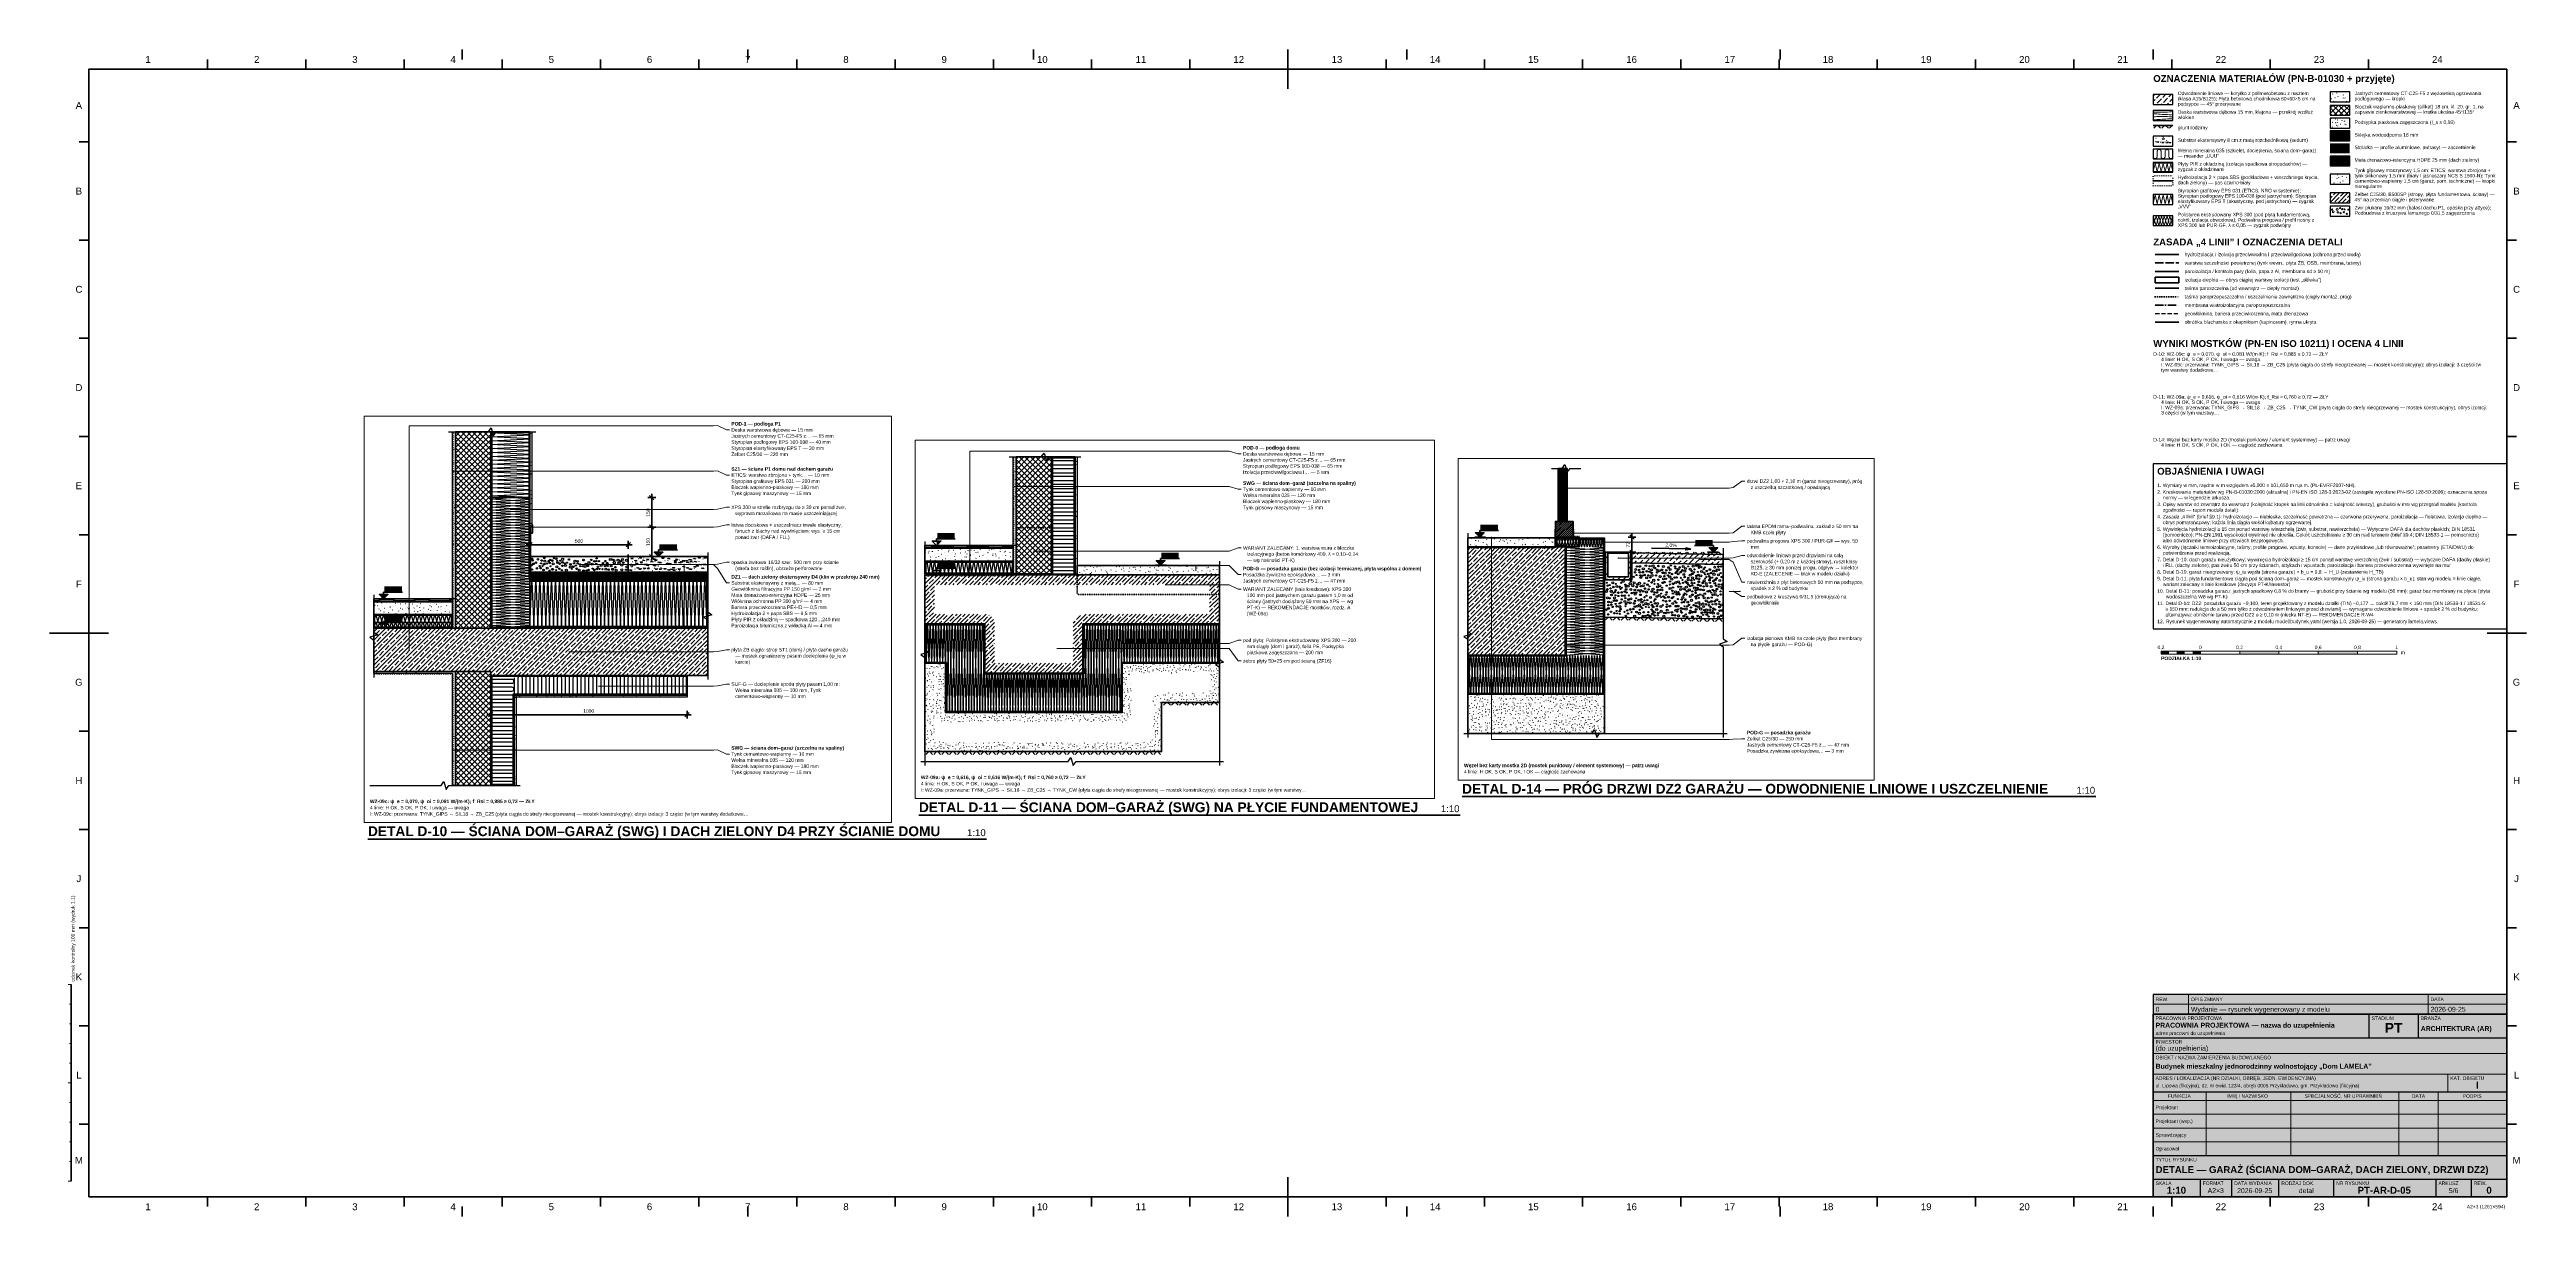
# Paper-space layout 'Arkusz PT-AR-D-05' of a CAD drawing. Header units: metres. Extents: x 0 to 1261, y 0 to 594.
# The model-space entities are those that its viewports show. They can reach past a viewport. Long polylines and large blocks are cut down to what shows.
import ezdxf

# ---------------------------------------------------------------- set-up
doc = ezdxf.new("R2010")
doc.units = ezdxf.units.M
for name, pattern in [('HYDRO_OKNA', [4.5, 1.5, -3]), ('KRESKOWA', [5.25, 4.2, -1.05]), ('KRESKOWA_DROBNA', [3.15, 2.1, -1.05]), ('KROPKOWA', [1.05, 0, -1.05]), ('PUNKTOWA_KROTKA', [6.3, 4.2, -1.05, 0, -1.05])]:
    doc.linetypes.add(name, pattern=pattern)
for name, color, linetype, lineweight, true_color in [('A-DET-HYDRO', 5, 'Continuous', 50, 0x1565c0), ('A-DET-IZOL', 30, 'Continuous', 35, 0xef6c00), ('A-DET-MEMBRANY', 8, 'PUNKTOWA_KROTKA', 25, 0x455a64), ('A-DET-PARO', 6, 'Continuous', 35, 0x7b1fa2), ('A-DET-SZCZEL', 1, 'KRESKOWA', 35, 0xd32f2f)]:
    doc.layers.add(name, color=color, linetype=linetype, lineweight=lineweight, true_color=true_color)
for name, color, linetype, lineweight in [('A-DET-OBROBKI', 7, 'Continuous', 35), ('A-DET-OPIS', 2, 'Continuous', 25), ('A-DET-PRZERWA', 8, 'Continuous', 25), ('A-DET-TASMA', 6, 'Continuous', 50), ('A-IZOL-WODNA', 5, 'Continuous', 100), ('A-KRESKOWANIE', 8, 'Continuous', 18), ('A-MASKA', 7, 'Continuous', 18), ('A-OPISY', 2, 'Continuous', 25), ('A-RZEDNE', 1, 'Continuous', 25), ('A-SCIANY-IZOL', 4, 'Continuous', 35), ('A-SCIANY-KONSTR', 7, 'Continuous', 50), ('A-SCIANY-WYK', 8, 'Continuous', 18), ('A-SYMBOLE', 2, 'Continuous', 25), ('A-WARSTWY', 8, 'Continuous', 25), ('A-WIDOK', 7, 'Continuous', 25), ('A-WYMIARY', 1, 'Continuous', 25), ('A-WYPELNIENIA', 9, 'Continuous', 18), ('R-LEGENDA', 7, 'Continuous', 25), ('R-OPISY', 7, 'Continuous', 25), ('R-RAMKA', 7, 'Continuous', 50), ('R-TABLICZKA', 7, 'Continuous', 25)]:
    doc.layers.add(name, color=color, linetype=linetype, lineweight=lineweight)
doc.layers.add('R-RZUTNIA', color=8, linetype='Continuous', lineweight=18, plot=False)
doc.styles.add('PL_ARIAL', font='arial.ttf')
doc.styles.add('PL_ARIAL_B', font='arialbd.ttf')

msp = doc.modelspace()

# ---------------------------------------------------------------- hatches: boundary and pattern name
at = {"layer": 'A-MASKA', "true_color": 0xffffff}
for points in [[(1.054, 0.398), (1.143, 0.398), (1.143, 0.428), (1.054, 0.428)], [(-0.346, 0.183), (-0.257, 0.183), (-0.257, 0.213), (-0.346, 0.213)], [(-0.346, 0.033), (-0.257, 0.033), (-0.257, 0.063), (-0.346, 0.063)], [(22.289, 0.033), (22.377, 0.033), (22.377, 0.063), (22.289, 0.063)], [(44.874, 0.033), (44.963, 0.033), (44.963, 0.063), (44.874, 0.063)], [(22.289, -0.117), (22.378, -0.117), (22.378, -0.087), (22.289, -0.087)], [(23.429, -0.067), (23.518, -0.067), (23.518, -0.037), (23.429, -0.037)], [(45.967, -0.044), (46.056, -0.044), (46.056, -0.014), (45.967, -0.014)]]:
    msp.add_hatch(color=7, dxfattribs=at).paths.add_polyline_path(points)
at = {"layer": 'A-OPISY', "true_color": 0x000000}
for points in [[(0.011, 0.8), (0.011, 0.801), (0.011, 0.802), (0.01, 0.802), (0.009, 0.803), (0.008, 0.803), (0.007, 0.803), (0.007, 0.803), (0.006, 0.803), (0.005, 0.802), (0.004, 0.802), (0.004, 0.801), (0.004, 0.8), (0.004, 0.799), (0.004, 0.798), (0.005, 0.798), (0.006, 0.797), (0.007, 0.797), (0.007, 0.797), (0.008, 0.797), (0.009, 0.797), (0.01, 0.798), (0.011, 0.798), (0.011, 0.799)], [(0.109, 0.8), (0.108, 0.801), (0.108, 0.802), (0.107, 0.802), (0.107, 0.803), (0.106, 0.803), (0.105, 0.803), (0.104, 0.803), (0.103, 0.803), (0.103, 0.802), (0.102, 0.802), (0.102, 0.801), (0.102, 0.8), (0.102, 0.799), (0.102, 0.798), (0.103, 0.798), (0.103, 0.797), (0.104, 0.797), (0.105, 0.797), (0.106, 0.797), (0.107, 0.797), (0.107, 0.798), (0.108, 0.798), (0.108, 0.799)], [(0.299, 0.8), (0.298, 0.801), (0.298, 0.802), (0.297, 0.802), (0.297, 0.803), (0.296, 0.803), (0.295, 0.803), (0.294, 0.803), (0.293, 0.803), (0.293, 0.802), (0.292, 0.802), (0.292, 0.801), (0.292, 0.8), (0.292, 0.799), (0.292, 0.798), (0.293, 0.798), (0.293, 0.797), (0.294, 0.797), (0.295, 0.797), (0.296, 0.797), (0.297, 0.797), (0.297, 0.798), (0.298, 0.798), (0.298, 0.799)], [(0.404, 0.8), (0.403, 0.801), (0.403, 0.802), (0.402, 0.802), (0.402, 0.803), (0.401, 0.803), (0.4, 0.803), (0.399, 0.803), (0.398, 0.803), (0.398, 0.802), (0.397, 0.802), (0.397, 0.801), (0.397, 0.8), (0.397, 0.799), (0.397, 0.798), (0.398, 0.798), (0.398, 0.797), (0.399, 0.797), (0.4, 0.797), (0.401, 0.797), (0.402, 0.797), (0.402, 0.798), (0.403, 0.798), (0.403, 0.799)], [(0.299, 0.605), (0.298, 0.606), (0.298, 0.607), (0.297, 0.607), (0.297, 0.608), (0.296, 0.608), (0.295, 0.608), (0.294, 0.608), (0.293, 0.608), (0.293, 0.607), (0.292, 0.607), (0.292, 0.606), (0.292, 0.605), (0.292, 0.604), (0.292, 0.603), (0.293, 0.603), (0.293, 0.602), (0.294, 0.602), (0.295, 0.602), (0.296, 0.602), (0.297, 0.602), (0.297, 0.603), (0.298, 0.603), (0.298, 0.604)], [(0.406, 0.515), (0.406, 0.516), (0.406, 0.517), (0.405, 0.517), (0.405, 0.518), (0.404, 0.518), (0.403, 0.518), (0.402, 0.518), (0.401, 0.518), (0.401, 0.517), (0.4, 0.517), (0.4, 0.516), (0.4, 0.515), (0.4, 0.514), (0.4, 0.513), (0.401, 0.513), (0.401, 0.512), (0.402, 0.512), (0.403, 0.512), (0.404, 0.512), (0.405, 0.512), (0.405, 0.513), (0.406, 0.513), (0.406, 0.514)], [(0.648, 0.325), (0.648, 0.326), (0.648, 0.327), (0.647, 0.327), (0.647, 0.328), (0.646, 0.328), (0.645, 0.329), (0.644, 0.328), (0.643, 0.328), (0.643, 0.327), (0.642, 0.327), (0.642, 0.326), (0.642, 0.325), (0.642, 0.324), (0.642, 0.323), (0.643, 0.323), (0.643, 0.322), (0.644, 0.322), (0.645, 0.322), (0.646, 0.322), (0.647, 0.322), (0.647, 0.323), (0.648, 0.323), (0.648, 0.324)], [(1.184, 0.325), (1.183, 0.326), (1.183, 0.327), (1.182, 0.327), (1.182, 0.328), (1.181, 0.328), (1.18, 0.329), (1.179, 0.328), (1.178, 0.328), (1.178, 0.327), (1.177, 0.327), (1.177, 0.326), (1.177, 0.325), (1.177, 0.324), (1.177, 0.323), (1.178, 0.323), (1.178, 0.322), (1.179, 0.322), (1.18, 0.322), (1.181, 0.322), (1.182, 0.322), (1.182, 0.323), (1.183, 0.323), (1.183, 0.324)], [(1.184, 0.284), (1.183, 0.285), (1.183, 0.286), (1.182, 0.286), (1.182, 0.287), (1.181, 0.287), (1.18, 0.288), (1.179, 0.287), (1.178, 0.287), (1.178, 0.286), (1.177, 0.286), (1.177, 0.285), (1.177, 0.284), (1.177, 0.283), (1.177, 0.282), (1.178, 0.282), (1.178, 0.281), (1.179, 0.281), (1.18, 0.281), (1.181, 0.281), (1.182, 0.281), (1.182, 0.282), (1.183, 0.282), (1.183, 0.283)], [(1.184, 0.271), (1.183, 0.271), (1.183, 0.272), (1.182, 0.273), (1.182, 0.274), (1.181, 0.274), (1.18, 0.274), (1.179, 0.274), (1.178, 0.274), (1.178, 0.273), (1.177, 0.272), (1.177, 0.271), (1.177, 0.271), (1.177, 0.27), (1.177, 0.269), (1.178, 0.268), (1.178, 0.267), (1.179, 0.267), (1.18, 0.267), (1.181, 0.267), (1.182, 0.267), (1.182, 0.268), (1.183, 0.269), (1.183, 0.27)], [(1.184, 0.256), (1.183, 0.257), (1.183, 0.258), (1.182, 0.258), (1.182, 0.259), (1.181, 0.259), (1.18, 0.26), (1.179, 0.259), (1.178, 0.259), (1.178, 0.258), (1.177, 0.258), (1.177, 0.257), (1.177, 0.256), (1.177, 0.255), (1.177, 0.254), (1.178, 0.254), (1.178, 0.253), (1.179, 0.253), (1.18, 0.253), (1.181, 0.253), (1.182, 0.253), (1.182, 0.254), (1.183, 0.254), (1.183, 0.255)], [(1.184, 0.254), (1.183, 0.255), (1.183, 0.256), (1.182, 0.256), (1.182, 0.257), (1.181, 0.257), (1.18, 0.257), (1.179, 0.257), (1.178, 0.257), (1.178, 0.256), (1.177, 0.256), (1.177, 0.255), (1.177, 0.254), (1.177, 0.253), (1.177, 0.252), (1.178, 0.251), (1.178, 0.251), (1.179, 0.25), (1.18, 0.25), (1.181, 0.25), (1.182, 0.251), (1.182, 0.251), (1.183, 0.252), (1.183, 0.253)], [(1.184, 0.249), (1.183, 0.25), (1.183, 0.251), (1.182, 0.251), (1.182, 0.252), (1.181, 0.252), (1.18, 0.252), (1.179, 0.252), (1.178, 0.252), (1.178, 0.251), (1.177, 0.251), (1.177, 0.25), (1.177, 0.249), (1.177, 0.248), (1.177, 0.247), (1.178, 0.246), (1.178, 0.246), (1.179, 0.245), (1.18, 0.245), (1.181, 0.245), (1.182, 0.246), (1.182, 0.246), (1.183, 0.247), (1.183, 0.248)], [(22.686, 0.3), (22.686, 0.301), (22.686, 0.302), (22.685, 0.302), (22.684, 0.303), (22.684, 0.303), (22.683, 0.303), (22.682, 0.303), (22.681, 0.303), (22.68, 0.302), (22.68, 0.302), (22.679, 0.301), (22.679, 0.3), (22.679, 0.299), (22.68, 0.298), (22.68, 0.298), (22.681, 0.297), (22.682, 0.297), (22.683, 0.296), (22.684, 0.297), (22.684, 0.297), (22.685, 0.298), (22.686, 0.298), (22.686, 0.299)], [(22.784, 0.3), (22.783, 0.301), (22.783, 0.302), (22.783, 0.302), (22.782, 0.303), (22.781, 0.303), (22.78, 0.303), (22.779, 0.303), (22.778, 0.303), (22.778, 0.302), (22.777, 0.302), (22.777, 0.301), (22.777, 0.3), (22.777, 0.299), (22.777, 0.298), (22.778, 0.298), (22.778, 0.297), (22.779, 0.297), (22.78, 0.296), (22.781, 0.297), (22.782, 0.297), (22.783, 0.298), (22.783, 0.298), (22.783, 0.299)], [(22.934, 0.3), (22.933, 0.301), (22.933, 0.302), (22.933, 0.302), (22.932, 0.303), (22.931, 0.303), (22.93, 0.303), (22.929, 0.303), (22.928, 0.303), (22.928, 0.302), (22.927, 0.302), (22.927, 0.301), (22.927, 0.3), (22.927, 0.299), (22.927, 0.298), (22.928, 0.298), (22.928, 0.297), (22.929, 0.297), (22.93, 0.296), (22.931, 0.297), (22.932, 0.297), (22.933, 0.298), (22.933, 0.298), (22.933, 0.299)], [(22.999, 0.3), (22.998, 0.301), (22.998, 0.302), (22.998, 0.302), (22.997, 0.303), (22.996, 0.303), (22.995, 0.303), (22.994, 0.303), (22.993, 0.303), (22.993, 0.302), (22.992, 0.302), (22.992, 0.301), (22.992, 0.3), (22.992, 0.299), (22.992, 0.298), (22.993, 0.298), (22.993, 0.297), (22.994, 0.297), (22.995, 0.296), (22.996, 0.297), (22.997, 0.297), (22.998, 0.298), (22.998, 0.298), (22.998, 0.299)], [(45.304, 0.25), (45.303, 0.251), (45.303, 0.252), (45.303, 0.252), (45.302, 0.253), (45.301, 0.253), (45.3, 0.253), (45.299, 0.253), (45.298, 0.253), (45.298, 0.252), (45.297, 0.252), (45.297, 0.251), (45.297, 0.25), (45.297, 0.249), (45.297, 0.248), (45.298, 0.248), (45.298, 0.247), (45.299, 0.247), (45.3, 0.246), (45.301, 0.247), (45.302, 0.247), (45.303, 0.248), (45.303, 0.248), (45.303, 0.249)], [(-0.216, 0.143), (-0.217, 0.143), (-0.217, 0.144), (-0.218, 0.145), (-0.218, 0.146), (-0.219, 0.146), (-0.22, 0.146), (-0.221, 0.146), (-0.222, 0.146), (-0.222, 0.145), (-0.223, 0.144), (-0.223, 0.143), (-0.224, 0.143), (-0.223, 0.142), (-0.223, 0.141), (-0.222, 0.14), (-0.222, 0.139), (-0.221, 0.139), (-0.22, 0.139), (-0.219, 0.139), (-0.218, 0.139), (-0.218, 0.14), (-0.217, 0.141), (-0.217, 0.142)], [(1.184, 0.124), (1.183, 0.125), (1.183, 0.126), (1.182, 0.126), (1.182, 0.127), (1.181, 0.127), (1.18, 0.128), (1.179, 0.127), (1.178, 0.127), (1.178, 0.126), (1.177, 0.126), (1.177, 0.125), (1.177, 0.124), (1.177, 0.123), (1.177, 0.122), (1.178, 0.122), (1.178, 0.121), (1.179, 0.121), (1.18, 0.12), (1.181, 0.121), (1.182, 0.121), (1.182, 0.122), (1.183, 0.122), (1.183, 0.123)], [(-0.216, 0.103), (-0.217, 0.103), (-0.217, 0.104), (-0.218, 0.105), (-0.218, 0.106), (-0.219, 0.106), (-0.22, 0.106), (-0.221, 0.106), (-0.222, 0.106), (-0.222, 0.105), (-0.223, 0.104), (-0.223, 0.103), (-0.224, 0.103), (-0.223, 0.102), (-0.223, 0.101), (-0.222, 0.1), (-0.222, 0.099), (-0.221, 0.099), (-0.22, 0.099), (-0.219, 0.099), (-0.218, 0.099), (-0.218, 0.1), (-0.217, 0.101), (-0.217, 0.102)], [(-0.216, 0.05), (-0.217, 0.051), (-0.217, 0.052), (-0.218, 0.052), (-0.218, 0.053), (-0.219, 0.053), (-0.22, 0.054), (-0.221, 0.053), (-0.222, 0.053), (-0.222, 0.052), (-0.223, 0.052), (-0.223, 0.051), (-0.224, 0.05), (-0.223, 0.049), (-0.223, 0.048), (-0.222, 0.048), (-0.222, 0.047), (-0.221, 0.047), (-0.22, 0.046), (-0.219, 0.047), (-0.218, 0.047), (-0.218, 0.048), (-0.217, 0.048), (-0.217, 0.049)], [(-0.216, 0.015), (-0.217, 0.016), (-0.217, 0.017), (-0.218, 0.017), (-0.218, 0.018), (-0.219, 0.018), (-0.22, 0.019), (-0.221, 0.018), (-0.222, 0.018), (-0.222, 0.017), (-0.223, 0.017), (-0.223, 0.016), (-0.224, 0.015), (-0.223, 0.014), (-0.223, 0.013), (-0.222, 0.013), (-0.222, 0.012), (-0.221, 0.012), (-0.22, 0.012), (-0.219, 0.012), (-0.218, 0.012), (-0.218, 0.013), (-0.217, 0.013), (-0.217, 0.014)], [(1.184, 0.002), (1.183, 0.003), (1.183, 0.004), (1.182, 0.004), (1.182, 0.005), (1.181, 0.005), (1.18, 0.005), (1.179, 0.005), (1.178, 0.005), (1.178, 0.004), (1.177, 0.004), (1.177, 0.003), (1.177, 0.002), (1.177, 0.001), (1.177, 0), (1.178, 0), (1.178, -0.001), (1.179, -0.001), (1.18, -0.002), (1.181, -0.001), (1.182, -0.001), (1.182, 0), (1.183, 0), (1.183, 0.001)], [(44.934, -0.002), (44.933, -0.001), (44.933, 0), (44.933, 0.001), (44.932, 0.002), (44.931, 0.002), (44.93, 0.002), (44.929, 0.002), (44.928, 0.002), (44.928, 0.001), (44.927, 0), (44.927, -0.001), (44.927, -0.002), (44.927, -0.002), (44.927, -0.003), (44.928, -0.004), (44.928, -0.005), (44.929, -0.005), (44.93, -0.005), (44.931, -0.005), (44.932, -0.005), (44.933, -0.004), (44.933, -0.003), (44.933, -0.002)], [(45.351, 0.02), (45.35, 0.021), (45.35, 0.022), (45.35, 0.022), (45.349, 0.023), (45.348, 0.023), (45.347, 0.024), (45.346, 0.023), (45.345, 0.023), (45.345, 0.022), (45.344, 0.022), (45.344, 0.021), (45.344, 0.02), (45.344, 0.019), (45.344, 0.018), (45.345, 0.018), (45.345, 0.017), (45.346, 0.017), (45.347, 0.017), (45.348, 0.017), (45.349, 0.017), (45.35, 0.018), (45.35, 0.018), (45.35, 0.019)], [(-0.216, -0.11), (-0.217, -0.109), (-0.217, -0.108), (-0.218, -0.108), (-0.218, -0.107), (-0.219, -0.107), (-0.22, -0.106), (-0.221, -0.107), (-0.222, -0.107), (-0.222, -0.108), (-0.223, -0.108), (-0.223, -0.109), (-0.224, -0.11), (-0.223, -0.111), (-0.223, -0.112), (-0.222, -0.112), (-0.222, -0.113), (-0.221, -0.113), (-0.22, -0.114), (-0.219, -0.113), (-0.218, -0.113), (-0.218, -0.112), (-0.217, -0.112), (-0.217, -0.111)], [(0.598, -0.12), (0.598, -0.119), (0.598, -0.118), (0.597, -0.118), (0.597, -0.117), (0.596, -0.117), (0.595, -0.116), (0.594, -0.117), (0.593, -0.117), (0.593, -0.118), (0.592, -0.118), (0.592, -0.119), (0.592, -0.12), (0.592, -0.121), (0.592, -0.122), (0.593, -0.122), (0.593, -0.123), (0.594, -0.123), (0.595, -0.123), (0.596, -0.123), (0.597, -0.123), (0.597, -0.122), (0.598, -0.122), (0.598, -0.121)], [(22.459, -0.007), (22.458, -0.007), (22.458, -0.006), (22.458, -0.005), (22.457, -0.004), (22.456, -0.004), (22.455, -0.004), (22.454, -0.004), (22.453, -0.004), (22.453, -0.005), (22.452, -0.006), (22.452, -0.007), (22.452, -0.007), (22.452, -0.008), (22.452, -0.009), (22.453, -0.01), (22.453, -0.011), (22.454, -0.011), (22.455, -0.011), (22.456, -0.011), (22.457, -0.011), (22.458, -0.01), (22.458, -0.009), (22.458, -0.008)], [(22.459, -0.048), (22.458, -0.047), (22.458, -0.046), (22.458, -0.045), (22.457, -0.044), (22.456, -0.044), (22.455, -0.044), (22.454, -0.044), (22.453, -0.044), (22.453, -0.045), (22.452, -0.046), (22.452, -0.047), (22.452, -0.048), (22.452, -0.048), (22.452, -0.049), (22.453, -0.05), (22.453, -0.051), (22.454, -0.051), (22.455, -0.051), (22.456, -0.051), (22.457, -0.051), (22.458, -0.05), (22.458, -0.049), (22.458, -0.048)], [(22.459, -0.113), (22.458, -0.112), (22.458, -0.111), (22.458, -0.11), (22.457, -0.109), (22.456, -0.109), (22.455, -0.109), (22.454, -0.109), (22.453, -0.109), (22.453, -0.11), (22.452, -0.111), (22.452, -0.112), (22.452, -0.113), (22.452, -0.113), (22.452, -0.114), (22.453, -0.115), (22.453, -0.116), (22.454, -0.116), (22.455, -0.116), (22.456, -0.116), (22.457, -0.116), (22.458, -0.115), (22.458, -0.114), (22.458, -0.113)], [(22.784, -0.03), (22.783, -0.029), (22.783, -0.028), (22.783, -0.028), (22.782, -0.027), (22.781, -0.027), (22.78, -0.027), (22.779, -0.027), (22.778, -0.027), (22.778, -0.028), (22.777, -0.028), (22.777, -0.029), (22.777, -0.03), (22.777, -0.031), (22.777, -0.032), (22.778, -0.032), (22.778, -0.033), (22.779, -0.033), (22.78, -0.034), (22.781, -0.033), (22.782, -0.033), (22.783, -0.032), (22.783, -0.032), (22.783, -0.031)], [(23.609, -0.102), (23.608, -0.101), (23.608, -0.1), (23.608, -0.099), (23.607, -0.098), (23.606, -0.098), (23.605, -0.098), (23.604, -0.098), (23.603, -0.098), (23.603, -0.099), (23.602, -0.1), (23.602, -0.101), (23.602, -0.102), (23.602, -0.102), (23.602, -0.103), (23.603, -0.104), (23.603, -0.105), (23.604, -0.105), (23.605, -0.105), (23.606, -0.105), (23.607, -0.105), (23.608, -0.104), (23.608, -0.103), (23.608, -0.102)], [(23.609, -0.127), (23.608, -0.126), (23.608, -0.125), (23.608, -0.124), (23.607, -0.123), (23.606, -0.123), (23.605, -0.123), (23.604, -0.123), (23.603, -0.123), (23.603, -0.124), (23.602, -0.125), (23.602, -0.126), (23.602, -0.127), (23.602, -0.127), (23.602, -0.128), (23.603, -0.129), (23.603, -0.13), (23.604, -0.13), (23.605, -0.13), (23.606, -0.13), (23.607, -0.13), (23.608, -0.129), (23.608, -0.128), (23.608, -0.127)], [(44.934, -0.027), (44.933, -0.026), (44.933, -0.025), (44.933, -0.024), (44.932, -0.023), (44.931, -0.023), (44.93, -0.023), (44.929, -0.023), (44.928, -0.023), (44.928, -0.024), (44.927, -0.025), (44.927, -0.026), (44.927, -0.027), (44.927, -0.027), (44.927, -0.028), (44.928, -0.029), (44.928, -0.03), (44.929, -0.03), (44.93, -0.03), (44.931, -0.03), (44.932, -0.03), (44.933, -0.029), (44.933, -0.028), (44.933, -0.027)], [(45.349, -0.025), (45.348, -0.024), (45.348, -0.023), (45.348, -0.023), (45.347, -0.022), (45.346, -0.022), (45.345, -0.022), (45.344, -0.022), (45.343, -0.022), (45.343, -0.023), (45.342, -0.023), (45.342, -0.024), (45.342, -0.025), (45.342, -0.026), (45.342, -0.027), (45.343, -0.027), (45.343, -0.028), (45.344, -0.028), (45.345, -0.029), (45.346, -0.028), (45.347, -0.028), (45.348, -0.027), (45.348, -0.027), (45.348, -0.026)], [(45.579, -0.107), (45.578, -0.106), (45.578, -0.105), (45.578, -0.104), (45.577, -0.104), (45.576, -0.103), (45.575, -0.103), (45.574, -0.103), (45.573, -0.104), (45.573, -0.104), (45.572, -0.105), (45.572, -0.106), (45.572, -0.107), (45.572, -0.108), (45.572, -0.108), (45.573, -0.109), (45.573, -0.11), (45.574, -0.11), (45.575, -0.11), (45.576, -0.11), (45.577, -0.11), (45.578, -0.109), (45.578, -0.108), (45.578, -0.108)], [(45.999, -0.114), (45.998, -0.113), (45.998, -0.112), (45.998, -0.111), (45.997, -0.111), (45.996, -0.11), (45.995, -0.11), (45.994, -0.11), (45.993, -0.111), (45.993, -0.111), (45.992, -0.112), (45.992, -0.113), (45.992, -0.114), (45.992, -0.115), (45.992, -0.115), (45.993, -0.116), (45.993, -0.117), (45.994, -0.117), (45.995, -0.117), (45.996, -0.117), (45.997, -0.117), (45.998, -0.116), (45.998, -0.115), (45.998, -0.115)], [(22.459, -0.148), (22.458, -0.147), (22.458, -0.146), (22.458, -0.145), (22.457, -0.144), (22.456, -0.144), (22.455, -0.144), (22.454, -0.144), (22.453, -0.144), (22.453, -0.145), (22.452, -0.146), (22.452, -0.147), (22.452, -0.148), (22.452, -0.148), (22.452, -0.149), (22.453, -0.15), (22.453, -0.151), (22.454, -0.151), (22.455, -0.151), (22.456, -0.151), (22.457, -0.151), (22.458, -0.15), (22.458, -0.149), (22.458, -0.148)], [(23.454, -0.2), (23.453, -0.199), (23.453, -0.198), (23.453, -0.198), (23.452, -0.197), (23.451, -0.197), (23.45, -0.197), (23.449, -0.197), (23.448, -0.197), (23.448, -0.198), (23.447, -0.198), (23.447, -0.199), (23.447, -0.2), (23.447, -0.201), (23.447, -0.202), (23.448, -0.202), (23.448, -0.203), (23.449, -0.203), (23.45, -0.204), (23.451, -0.203), (23.452, -0.203), (23.453, -0.202), (23.453, -0.202), (23.453, -0.201)], [(44.934, -0.175), (44.933, -0.174), (44.933, -0.173), (44.933, -0.173), (44.932, -0.172), (44.931, -0.172), (44.93, -0.171), (44.929, -0.172), (44.928, -0.172), (44.928, -0.173), (44.927, -0.173), (44.927, -0.174), (44.927, -0.175), (44.927, -0.176), (44.927, -0.177), (44.928, -0.177), (44.928, -0.178), (44.929, -0.178), (44.93, -0.178), (44.931, -0.178), (44.932, -0.178), (44.933, -0.177), (44.933, -0.177), (44.933, -0.176)], [(0.749, -0.295), (0.748, -0.294), (0.748, -0.293), (0.747, -0.293), (0.747, -0.292), (0.746, -0.292), (0.745, -0.291), (0.744, -0.292), (0.743, -0.292), (0.743, -0.293), (0.742, -0.293), (0.742, -0.294), (0.742, -0.295), (0.742, -0.296), (0.742, -0.297), (0.743, -0.297), (0.743, -0.298), (0.744, -0.298), (0.745, -0.298), (0.746, -0.298), (0.747, -0.298), (0.747, -0.297), (0.748, -0.297), (0.748, -0.296)], [(46.199, -0.277), (46.198, -0.276), (46.198, -0.275), (46.198, -0.274), (46.197, -0.274), (46.196, -0.273), (46.195, -0.273), (46.194, -0.273), (46.193, -0.274), (46.193, -0.274), (46.192, -0.275), (46.192, -0.276), (46.192, -0.277), (46.192, -0.278), (46.192, -0.278), (46.193, -0.279), (46.193, -0.28), (46.194, -0.28), (46.195, -0.28), (46.196, -0.28), (46.197, -0.28), (46.198, -0.279), (46.198, -0.278), (46.198, -0.278)], [(23.234, -0.5), (23.233, -0.499), (23.233, -0.498), (23.233, -0.498), (23.232, -0.497), (23.231, -0.497), (23.23, -0.496), (23.229, -0.497), (23.228, -0.497), (23.228, -0.498), (23.227, -0.498), (23.227, -0.499), (23.227, -0.5), (23.227, -0.501), (23.227, -0.502), (23.228, -0.502), (23.228, -0.503), (23.229, -0.503), (23.23, -0.503), (23.231, -0.503), (23.232, -0.503), (23.233, -0.502), (23.233, -0.502), (23.233, -0.501)], [(0.011, -0.62), (0.011, -0.619), (0.011, -0.618), (0.01, -0.618), (0.009, -0.617), (0.008, -0.617), (0.007, -0.617), (0.007, -0.617), (0.006, -0.617), (0.005, -0.618), (0.004, -0.618), (0.004, -0.619), (0.004, -0.62), (0.004, -0.621), (0.004, -0.622), (0.005, -0.622), (0.006, -0.623), (0.007, -0.623), (0.007, -0.623), (0.008, -0.623), (0.009, -0.623), (0.01, -0.622), (0.011, -0.622), (0.011, -0.621)], [(0.109, -0.62), (0.108, -0.619), (0.108, -0.618), (0.107, -0.618), (0.107, -0.617), (0.106, -0.617), (0.105, -0.617), (0.104, -0.617), (0.103, -0.617), (0.103, -0.618), (0.102, -0.618), (0.102, -0.619), (0.102, -0.62), (0.102, -0.621), (0.102, -0.622), (0.103, -0.622), (0.103, -0.623), (0.104, -0.623), (0.105, -0.623), (0.106, -0.623), (0.107, -0.623), (0.107, -0.622), (0.108, -0.622), (0.108, -0.621)], [(0.259, -0.62), (0.258, -0.619), (0.258, -0.618), (0.257, -0.618), (0.257, -0.617), (0.256, -0.617), (0.255, -0.617), (0.254, -0.617), (0.253, -0.617), (0.253, -0.618), (0.252, -0.618), (0.252, -0.619), (0.252, -0.62), (0.252, -0.621), (0.252, -0.622), (0.253, -0.622), (0.253, -0.623), (0.254, -0.623), (0.255, -0.623), (0.256, -0.623), (0.257, -0.623), (0.257, -0.622), (0.258, -0.622), (0.258, -0.621)], [(0.324, -0.62), (0.323, -0.619), (0.323, -0.618), (0.322, -0.618), (0.322, -0.617), (0.321, -0.617), (0.32, -0.617), (0.319, -0.617), (0.318, -0.617), (0.318, -0.618), (0.317, -0.618), (0.317, -0.619), (0.317, -0.62), (0.317, -0.621), (0.317, -0.622), (0.318, -0.622), (0.318, -0.623), (0.319, -0.623), (0.32, -0.623), (0.321, -0.623), (0.322, -0.623), (0.322, -0.622), (0.323, -0.622), (0.323, -0.621)], [(22.904, -0.525), (22.903, -0.524), (22.903, -0.523), (22.903, -0.523), (22.902, -0.522), (22.901, -0.522), (22.9, -0.522), (22.899, -0.522), (22.898, -0.522), (22.898, -0.523), (22.897, -0.523), (22.897, -0.524), (22.897, -0.525), (22.897, -0.526), (22.897, -0.527), (22.898, -0.527), (22.898, -0.528), (22.899, -0.528), (22.9, -0.528), (22.901, -0.528), (22.902, -0.528), (22.903, -0.527), (22.903, -0.527), (22.903, -0.526)], [(45.312, -0.55), (45.311, -0.549), (45.311, -0.548), (45.311, -0.548), (45.31, -0.547), (45.309, -0.547), (45.308, -0.546), (45.307, -0.547), (45.306, -0.547), (45.306, -0.548), (45.305, -0.548), (45.305, -0.549), (45.305, -0.55), (45.305, -0.551), (45.305, -0.552), (45.306, -0.552), (45.306, -0.553), (45.307, -0.553), (45.308, -0.553), (45.309, -0.553), (45.31, -0.553), (45.311, -0.552), (45.311, -0.552), (45.311, -0.551)]]:
    msp.add_hatch(color=7, dxfattribs=at).paths.add_polyline_path(points)
at = {"layer": 'A-RZEDNE', "true_color": 0x000000}
for points in [[(1.05, 0.365), (1.072, 0.387), (1.028, 0.387)], [(-0.35, 0.15), (-0.328, 0.172), (-0.372, 0.172)], [(22.285, 0), (22.307, 0.022), (22.285, 0.022)], [(44.87, 0), (44.892, 0.022), (44.848, 0.022)], [(23.425, -0.1), (23.447, -0.078), (23.403, -0.078)], [(46.06, -0.077), (46.082, -0.055), (46.038, -0.055)]]:
    msp.add_hatch(color=7, dxfattribs=at).paths.add_polyline_path(points)
at = {"layer": 'A-SYMBOLE', "true_color": 0x000000}
msp.add_hatch(color=7, dxfattribs=at).paths.add_polyline_path([(45.945, -0.061), (45.919, -0.065), (45.92, -0.055)])

# ---------------------------------------------------------------- linework, layer by layer
at = {"layer": 'A-DET-HYDRO', "linetype": 'Continuous', "lineweight": 70, "ltscale": 0.01, "true_color": 0x1565c0, "flags": 128}
for points in [[(1.3, 0.249), (0.397, 0.249), (0.397, 0.515)], [(45.308, -0.6), (45.308, -0.048), (45.377, -0.048), (45.377, 0)], [(22.225, -0.148), (22.87, -0.148)]]:
    msp.add_lwpolyline(points, dxfattribs=at)
at = {"layer": 'A-DET-IZOL', "lineweight": 50, "ltscale": 0.01, "true_color": 0xef6c00}
for points in [[(0.391, 0.005), (0.2, 0.005), (0.2, 0.996), (0.391, 0.996), (0.391, 0.249), (1.296, 0.249), (1.296, 0.009), (0.391, 0.009)], [(22.986, 0.446), (22.986, -0.146), (22.875, -0.146), (22.875, 0.446)], [(-0.396, 0.066), (-0.005, 0.066), (-0.005, 0.005), (-0.396, 0.005)], [(22.23, -0.085), (22.671, -0.085), (22.671, -0.141), (22.23, -0.141)], [(45.31, -0.604), (45.31, -0.045), (45.26, -0.045), (45.26, -0.005), (45.371, -0.005), (45.371, -0.01), (45.501, -0.01), (45.501, -0.796), (44.815, -0.796), (44.815, -0.604)], [(0.2, -0.796), (0.2, -0.244), (1.191, -0.244), (1.191, -0.335), (0.31, -0.335), (0.31, -0.796)], [(23.035, -0.654), (23.035, -0.405), (23.721, -0.405), (23.721, -0.596), (23.226, -0.596), (23.226, -0.846), (22.335, -0.846), (22.335, -0.596), (22.23, -0.596), (22.23, -0.405), (22.526, -0.405), (22.526, -0.654)]]:
    msp.add_lwpolyline(points, close=True, dxfattribs=at)
at = {"layer": 'A-DET-MEMBRANY', "linetype": 'KRESKOWA_DROBNA', "lineweight": 25, "ltscale": 0.01, "true_color": 0x757575, "flags": 128}
for points in [[(0.395, 0.284), (1.3, 0.284)], [(0.395, 0.256), (1.3, 0.256)], [(0.395, 0.254), (1.3, 0.254)], [(23, -0.102), (23.725, -0.102)], [(44.81, -0.002), (45.305, -0.002)], [(22.225, -0.6), (22.33, -0.6), (22.33, -0.85), (23.23, -0.85), (23.23, -0.6), (23.725, -0.6)], [(44.81, -0.8), (45.505, -0.8)]]:
    msp.add_lwpolyline(points, dxfattribs=at)
at = {"layer": 'A-DET-OBROBKI', "lineweight": 50, "ltscale": 0.01, "true_color": 0x000000}
msp.add_lwpolyline([(0.397, 0.485), (0.407, 0.485), (0.407, 0.527), (0.399, 0.535)], dxfattribs=at)
at = {"layer": 'A-DET-PARO', "linetype": 'Continuous', "lineweight": 50, "ltscale": 0.01, "true_color": 0x7b1fa2, "flags": 128}
for points in [[(1.3, 0.002), (0.197, 0.002), (0.197, 0.274)], [(0.395, 0.002), (1.3, 0.002)], [(22.225, -0.144), (22.87, -0.144)]]:
    msp.add_lwpolyline(points, dxfattribs=at)
at = {"layer": 'A-DET-PRZERWA', "lineweight": 25, "ltscale": 0.01, "true_color": 0x000000}
for points in [[(-0.02, 1), (0.183, 1), (0.197, 1.02), (0.209, 0.98), (0.223, 1), (0.425, 1)], [(1.3, 0.385), (1.3, 0.083), (1.32, 0.069), (1.28, 0.057), (1.3, 0.043), (1.3, -0.26)], [(22.655, 0.45), (22.818, 0.45), (22.832, 0.47), (22.844, 0.43), (22.858, 0.45), (23.02, 0.45)], [(45.235, 0.35), (45.29, 0.35), (45.304, 0.37), (45.316, 0.33), (45.33, 0.35), (45.385, 0.35)], [(-0.4, 0.17), (-0.4, -0.02), (-0.38, -0.034), (-0.42, -0.046), (-0.4, -0.06), (-0.4, -0.25)], [(22.225, 0.02), (22.225, -0.53), (22.245, -0.544), (22.205, -0.556), (22.225, -0.57), (22.225, -1.12)], [(44.81, 0.02), (44.81, -0.48), (44.83, -0.494), (44.79, -0.506), (44.81, -0.52), (44.81, -1.02)], [(23.725, -0.08), (23.725, -0.58), (23.745, -0.594), (23.705, -0.606), (23.725, -0.62), (23.725, -1.12)], [(46.11, -0.057), (46.11, -0.518), (46.13, -0.532), (46.09, -0.544), (46.11, -0.558), (46.11, -1.02)], [(-0.42, -0.8), (-0.058, -0.8), (-0.044, -0.78), (-0.032, -0.82), (-0.018, -0.8), (0.345, -0.8)], [(44.79, -1), (45.44, -1), (45.454, -0.98), (45.466, -1.02), (45.48, -1), (46.13, -1)], [(22.205, -1.1), (22.955, -1.1), (22.969, -1.08), (22.981, -1.12), (22.995, -1.1), (23.745, -1.1)]]:
    msp.add_lwpolyline(points, dxfattribs=at)
at = {"layer": 'A-DET-SZCZEL', "linetype": 'KRESKOWA', "lineweight": 50, "ltscale": 0.01, "true_color": 0xd32f2f, "flags": 128}
for points in [[(0.002, 1), (0.002, 0.004), (-0.4, 0.004)], [(22.677, 0.45), (22.677, -0.154), (22.225, -0.154)], [(44.81, -0.054), (45.254, -0.054)], [(-0.4, -0.232), (0.002, -0.232), (0.002, -0.8)]]:
    msp.add_lwpolyline(points, dxfattribs=at)
at = {"layer": 'A-DET-TASMA', "linetype": 'Continuous', "lineweight": 100, "ltscale": 0.01, "true_color": 0x7b1fa2, "flags": 128}
msp.add_lwpolyline([(45.254, 0.04), (45.254, -0.054)], dxfattribs=at)
at = {"layer": 'A-DET-TASMA', "linetype": 'KROPKOWA', "lineweight": 100, "ltscale": 0.01, "true_color": 0x1565c0, "flags": 128}
msp.add_lwpolyline([(45.378, -0.02), (45.378, 0.003), (45.347, 0.003), (45.347, 0.04)], dxfattribs=at)
at = {"layer": 'A-IZOL-WODNA', "lineweight": 100, "ltscale": 0.01, "true_color": 0x000000}
msp.add_lwpolyline([(0.395, 0.249), (1.3, 0.249)], dxfattribs=at)
at = {"layer": 'A-IZOL-WODNA', "linetype": 'HYDRO_OKNA', "lineweight": 50, "ltscale": 0.01, "true_color": 0xffffff, "flags": 128}
msp.add_lwpolyline([(0.395, 0.249), (1.3, 0.249)], dxfattribs=at)
at = {"layer": 'A-KRESKOWANIE', "lineweight": 25, "ltscale": 0.01}
for points in [[(0.004, 0.933), (0.003, 0.934)], [(0.004, 0.981), (0.005, 0.982)], [(0.004, 0.949), (0.005, 0.95)], [(0.007, 0.909), (0.008, 0.909)], [(0.01, 0.912), (0.011, 0.913)], [(0.012, 0.884), (0.012, 0.885)], [(0.015, 0.835), (0.18, 1)], [(0.015, 0.864), (0.151, 1)], [(0.015, 0.892), (0.123, 1)], [(0.015, 0.92), (0.095, 1)], [(0.015, 0.948), (0.067, 1)], [(0.015, 0.977), (0.038, 1)], [(0.015, 0.807), (0.195, 0.987)], [(0.195, 0.795), (0.015, 0.975)], [(0.015, 0.779), (0.195, 0.959)], [(0.195, 0.767), (0.015, 0.947)], [(0.015, 0.75), (0.195, 0.93)], [(0.195, 0.738), (0.015, 0.918)], [(0.015, 0.722), (0.195, 0.902)], [(0.195, 0.71), (0.015, 0.89)], [(0.195, 0.823), (0.018, 1)], [(0.195, 0.852), (0.047, 1)], [(0.195, 0.88), (0.075, 1)], [(0.195, 0.908), (0.103, 1)], [(0.195, 0.936), (0.131, 1)], [(0.195, 0.965), (0.16, 1)], [(0.195, 0.993), (0.188, 1)], [(0.394, 0.665), (0.197, 0.675), (0.394, 0.685), (0.197, 0.695), (0.394, 0.705), (0.197, 0.715), (0.394, 0.725), (0.197, 0.735), (0.394, 0.745), (0.197, 0.755), (0.394, 0.765), (0.197, 0.775), (0.394, 0.785), (0.197, 0.795), (0.394, 0.805), (0.197, 0.815), (0.394, 0.825), (0.197, 0.835), (0.394, 0.845), (0.197, 0.855), (0.394, 0.865), (0.197, 0.875), (0.394, 0.885), (0.197, 0.895), (0.394, 0.905), (0.197, 0.915), (0.394, 0.925), (0.197, 0.935), (0.394, 0.945), (0.197, 0.955), (0.394, 0.965), (0.197, 0.975), (0.394, 0.985), (0.197, 0.995), (0.295, 1)], [(0.401, 0.992), (0.401, 0.993)], [(0.004, 0.876), (0.003, 0.877)], [(0.005, 0.759), (0.006, 0.76)], [(0.006, 0.795), (0.006, 0.796)], [(0.007, 0.841), (0.008, 0.842)], [(0.015, 0.694), (0.195, 0.874)], [(0.195, 0.682), (0.015, 0.862)], [(0.015, 0.666), (0.195, 0.846)], [(0.195, 0.654), (0.015, 0.834)], [(0.015, 0.637), (0.195, 0.817)], [(0.195, 0.625), (0.015, 0.805)], [(0.015, 0.609), (0.195, 0.789)], [(0.195, 0.597), (0.015, 0.777)], [(0.015, 0.581), (0.195, 0.761)], [(0.397, 0.806), (0.396, 0.806)], [(0.4, 0.846), (0.399, 0.847)], [(0.399, 0.827), (0.4, 0.828)], [(0.399, 0.786), (0.401, 0.786)], [(0.399, 0.772), (0.4, 0.773)], [(0.005, 0.641), (0.004, 0.641)], [(0.195, 0.569), (0.015, 0.749)], [(0.015, 0.552), (0.195, 0.732)], [(0.195, 0.54), (0.015, 0.72)], [(0.015, 0.524), (0.195, 0.704)], [(0.195, 0.512), (0.015, 0.692)], [(0.015, 0.496), (0.195, 0.676)], [(0.195, 0.484), (0.015, 0.664)], [(0.015, 0.468), (0.195, 0.648)], [(0.195, 0.456), (0.015, 0.636)], [(0.394, 0), (0.197, 0.014), (0.394, 0.028), (0.197, 0.042), (0.394, 0.056), (0.197, 0.07), (0.394, 0.084), (0.197, 0.098), (0.394, 0.112), (0.197, 0.126), (0.394, 0.14), (0.197, 0.154), (0.394, 0.168), (0.197, 0.182), (0.394, 0.196), (0.197, 0.21), (0.394, 0.224), (0.197, 0.238), (0.394, 0.252), (0.197, 0.266), (0.394, 0.28), (0.197, 0.294), (0.394, 0.308), (0.197, 0.322), (0.394, 0.336), (0.197, 0.35), (0.394, 0.364), (0.197, 0.378), (0.394, 0.392), (0.197, 0.406), (0.394, 0.42), (0.197, 0.434), (0.394, 0.448), (0.197, 0.462), (0.394, 0.476), (0.197, 0.49), (0.394, 0.504), (0.197, 0.518), (0.394, 0.532), (0.197, 0.546), (0.394, 0.56), (0.197, 0.574), (0.394, 0.588), (0.197, 0.602), (0.394, 0.616), (0.197, 0.63), (0.394, 0.644), (0.197, 0.658), (0.295, 0.665)], [(0.197, 0), (0.394, 0.014), (0.197, 0.028), (0.394, 0.042), (0.197, 0.056), (0.394, 0.07), (0.197, 0.084), (0.394, 0.098), (0.197, 0.112), (0.394, 0.126), (0.197, 0.14), (0.394, 0.154), (0.197, 0.168), (0.394, 0.182), (0.197, 0.196), (0.394, 0.21), (0.197, 0.224), (0.394, 0.238), (0.197, 0.252), (0.394, 0.266), (0.197, 0.28), (0.394, 0.294), (0.197, 0.308), (0.394, 0.322), (0.197, 0.336), (0.394, 0.35), (0.197, 0.364), (0.394, 0.378), (0.197, 0.392), (0.394, 0.406), (0.197, 0.42), (0.394, 0.434), (0.197, 0.448), (0.394, 0.462), (0.197, 0.476), (0.394, 0.49), (0.197, 0.504), (0.394, 0.518), (0.197, 0.532), (0.394, 0.546), (0.197, 0.56), (0.394, 0.574), (0.197, 0.588), (0.394, 0.602), (0.197, 0.616), (0.394, 0.63), (0.197, 0.644), (0.394, 0.658), (0.295, 0.665)], [(0.399, 0.7), (0.4, 0.701)], [(0.401, 0.634), (0.4, 0.635)], [(0.401, 0.677), (0.402, 0.679)], [(0.401, 0.66), (0.402, 0.661)], [(0.004, 0.556), (0.002, 0.557)], [(0.003, 0.516), (0.004, 0.517)], [(0.006, 0.586), (0.005, 0.587)], [(0.008, 0.509), (0.007, 0.51)], [(0.011, 0.613), (0.009, 0.613)], [(0.01, 0.532), (0.009, 0.533)], [(0.012, 0.626), (0.011, 0.626)], [(0.013, 0.519), (0.014, 0.52)], [(0.015, 0.439), (0.195, 0.619)], [(0.195, 0.427), (0.015, 0.607)], [(0.015, 0.411), (0.195, 0.591)], [(0.195, 0.399), (0.015, 0.579)], [(0.015, 0.383), (0.195, 0.563)], [(0.195, 0.371), (0.015, 0.551)], [(0.015, 0.354), (0.195, 0.534)], [(0.195, 0.342), (0.015, 0.522)], [(0.015, 0.326), (0.195, 0.506)], [(0.397, 0.58), (0.398, 0.581)], [(0.002, 0.447), (0.002, 0.448)], [(0.007, 0.427), (0.006, 0.428)], [(0.012, 0.472), (0.011, 0.472)], [(0.012, 0.383), (0.011, 0.384)], [(0.013, 0.499), (0.014, 0.5)], [(0.195, 0.314), (0.015, 0.494)], [(0.015, 0.298), (0.195, 0.478)], [(0.195, 0.286), (0.015, 0.466)], [(0.015, 0.27), (0.195, 0.45)], [(0.195, 0.258), (0.015, 0.438)], [(0.015, 0.241), (0.195, 0.421)], [(0.195, 0.229), (0.015, 0.409)], [(0.015, 0.213), (0.195, 0.393)], [(0.195, 0.201), (0.015, 0.381)], [(22.677, 0.435), (22.678, 0.436)], [(22.682, 0.42), (22.682, 0.421)], [(22.69, 0.27), (22.87, 0.45)], [(22.69, 0.298), (22.842, 0.45)], [(22.69, 0.326), (22.814, 0.45)], [(22.69, 0.354), (22.786, 0.45)], [(22.69, 0.383), (22.757, 0.45)], [(22.69, 0.411), (22.729, 0.45)], [(22.69, 0.439), (22.701, 0.45)], [(22.87, 0.258), (22.69, 0.438)], [(22.69, 0.241), (22.87, 0.421)], [(22.87, 0.229), (22.69, 0.409)], [(22.69, 0.213), (22.87, 0.393)], [(22.87, 0.201), (22.69, 0.381)], [(22.87, 0.286), (22.706, 0.45)], [(22.87, 0.314), (22.734, 0.45)], [(22.87, 0.342), (22.763, 0.45)], [(22.87, 0.371), (22.791, 0.45)], [(22.87, 0.399), (22.819, 0.45)], [(22.87, 0.427), (22.847, 0.45)], [(22.979, -0.15), (22.982, -0.149), (22.985, -0.148), (22.987, -0.145), (22.988, -0.142), (22.988, -0.138), (22.987, -0.135), (22.985, -0.132), (22.982, -0.131), (22.979, -0.13), (22.882, -0.13), (22.878, -0.129), (22.875, -0.128), (22.873, -0.125), (22.872, -0.122), (22.872, -0.118), (22.873, -0.115), (22.875, -0.112), (22.878, -0.111), (22.882, -0.11), (22.979, -0.11), (22.982, -0.109), (22.985, -0.108), (22.987, -0.105), (22.988, -0.102), (22.988, -0.098), (22.987, -0.095), (22.985, -0.092), (22.982, -0.091), (22.979, -0.09), (22.979, -0.09), (22.882, -0.09), (22.878, -0.089), (22.875, -0.088), (22.873, -0.085), (22.872, -0.082), (22.872, -0.078), (22.873, -0.075), (22.875, -0.072), (22.878, -0.071), (22.882, -0.07), (22.882, -0.07), (22.979, -0.07), (22.982, -0.069), (22.985, -0.068), (22.987, -0.065), (22.988, -0.062), (22.988, -0.058), (22.987, -0.055), (22.985, -0.052), (22.982, -0.051), (22.979, -0.05), (22.979, -0.05), (22.882, -0.05), (22.878, -0.049), (22.875, -0.048), (22.873, -0.045), (22.872, -0.042), (22.872, -0.038), (22.873, -0.035), (22.875, -0.032), (22.878, -0.031), (22.882, -0.03), (22.882, -0.03), (22.979, -0.03), (22.982, -0.029), (22.985, -0.028), (22.987, -0.025), (22.988, -0.022), (22.988, -0.018), (22.987, -0.015), (22.985, -0.012), (22.982, -0.011), (22.979, -0.01), (22.979, -0.01), (22.882, -0.01), (22.878, -0.009), (22.875, -0.008), (22.873, -0.005), (22.872, -0.002), (22.872, 0.002), (22.873, 0.005), (22.875, 0.008), (22.878, 0.009), (22.882, 0.01), (22.882, 0.01), (22.979, 0.01), (22.982, 0.011), (22.985, 0.012), (22.987, 0.015), (22.988, 0.018), (22.988, 0.022), (22.987, 0.025), (22.985, 0.028), (22.982, 0.029), (22.979, 0.03), (22.882, 0.03), (22.878, 0.031), (22.875, 0.032), (22.873, 0.035), (22.872, 0.038), (22.872, 0.042), (22.873, 0.045), (22.875, 0.048), (22.878, 0.049), (22.882, 0.05), (22.882, 0.05), (22.979, 0.05), (22.982, 0.051), (22.985, 0.052), (22.987, 0.055), (22.988, 0.058), (22.988, 0.062), (22.987, 0.065), (22.985, 0.068), (22.982, 0.069), (22.979, 0.07), (22.979, 0.07), (22.882, 0.07), (22.878, 0.071), (22.875, 0.072), (22.873, 0.075), (22.872, 0.078), (22.872, 0.082), (22.873, 0.085), (22.875, 0.088), (22.878, 0.089), (22.882, 0.09), (22.979, 0.09), (22.982, 0.091), (22.985, 0.092), (22.987, 0.095), (22.988, 0.098), (22.988, 0.102), (22.987, 0.105), (22.985, 0.108), (22.982, 0.109), (22.979, 0.11), (22.882, 0.11), (22.878, 0.111), (22.875, 0.112), (22.873, 0.115), (22.872, 0.118), (22.872, 0.122), (22.873, 0.125), (22.875, 0.128), (22.878, 0.129), (22.882, 0.13), (22.979, 0.13), (22.982, 0.131), (22.985, 0.132), (22.987, 0.135), (22.988, 0.138), (22.988, 0.142), (22.987, 0.145), (22.985, 0.148), (22.982, 0.149), (22.979, 0.15), (22.882, 0.15), (22.878, 0.151), (22.875, 0.152), (22.873, 0.155), (22.872, 0.158), (22.872, 0.162), (22.873, 0.165), (22.875, 0.168), (22.878, 0.169), (22.882, 0.17), (22.979, 0.17), (22.979, 0.17), (22.982, 0.171), (22.985, 0.172), (22.987, 0.175), (22.988, 0.178), (22.988, 0.182), (22.987, 0.185), (22.985, 0.188), (22.982, 0.189), (22.979, 0.19), (22.882, 0.19), (22.878, 0.191), (22.875, 0.192), (22.873, 0.195), (22.872, 0.198), (22.872, 0.202), (22.873, 0.205), (22.875, 0.208), (22.878, 0.209), (22.882, 0.21), (22.979, 0.21), (22.979, 0.21), (22.982, 0.211), (22.985, 0.212), (22.987, 0.215), (22.988, 0.218), (22.988, 0.222), (22.987, 0.225), (22.985, 0.228), (22.982, 0.229), (22.979, 0.23), (22.979, 0.23), (22.882, 0.23), (22.878, 0.231), (22.875, 0.232), (22.873, 0.235), (22.872, 0.238), (22.872, 0.242), (22.873, 0.245), (22.875, 0.248), (22.878, 0.249), (22.882, 0.25), (22.979, 0.25), (22.982, 0.251), (22.985, 0.252), (22.987, 0.255), (22.988, 0.258), (22.988, 0.262), (22.987, 0.265), (22.985, 0.268), (22.982, 0.269), (22.979, 0.27), (22.882, 0.27), (22.878, 0.271), (22.875, 0.272), (22.873, 0.275), (22.872, 0.278), (22.872, 0.282), (22.873, 0.285), (22.875, 0.288), (22.878, 0.289), (22.882, 0.29), (22.882, 0.29), (22.979, 0.29), (22.982, 0.291), (22.985, 0.292), (22.987, 0.295), (22.988, 0.298), (22.988, 0.302), (22.987, 0.305), (22.985, 0.308), (22.982, 0.309), (22.979, 0.31), (22.882, 0.31), (22.878, 0.311), (22.875, 0.312), (22.873, 0.315), (22.872, 0.318), (22.872, 0.322), (22.873, 0.325), (22.875, 0.328), (22.878, 0.329), (22.882, 0.33), (22.979, 0.33), (22.982, 0.331), (22.985, 0.332), (22.987, 0.335), (22.988, 0.338), (22.988, 0.342), (22.987, 0.345), (22.985, 0.348), (22.982, 0.349), (22.979, 0.35), (22.979, 0.35), (22.882, 0.35), (22.878, 0.351), (22.875, 0.352), (22.873, 0.355), (22.872, 0.358), (22.872, 0.362), (22.873, 0.365), (22.875, 0.368), (22.878, 0.369), (22.882, 0.37), (22.882, 0.37), (22.979, 0.37), (22.982, 0.371), (22.985, 0.372), (22.987, 0.375), (22.988, 0.378), (22.988, 0.382), (22.987, 0.385), (22.985, 0.388), (22.982, 0.389), (22.979, 0.39), (22.882, 0.39), (22.878, 0.391), (22.875, 0.392), (22.873, 0.395), (22.872, 0.398), (22.872, 0.402), (22.873, 0.405), (22.875, 0.408), (22.878, 0.409), (22.882, 0.41), (22.979, 0.41), (22.982, 0.411), (22.985, 0.412), (22.987, 0.415), (22.988, 0.418), (22.988, 0.422), (22.987, 0.425), (22.985, 0.428), (22.982, 0.429), (22.979, 0.43), (22.882, 0.43), (22.878, 0.431), (22.875, 0.432), (22.873, 0.435), (22.872, 0.438), (22.872, 0.442), (22.873, 0.445), (22.875, 0.448), (22.878, 0.449), (22.882, 0.45), (22.979, 0.45), (22.979, 0.45)], [(22.995, 0.41), (22.994, 0.411)], [(22.997, 0.427), (22.996, 0.428)], [(0.003, 0.27), (0.004, 0.271)], [(0.004, 0.301), (0.005, 0.301)], [(0.005, 0.28), (0.006, 0.281)], [(0.007, 0.357), (0.008, 0.357)], [(0.009, 0.333), (0.011, 0.334)], [(0.011, 0.256), (0.011, 0.257)], [(0.015, 0.185), (0.195, 0.365)], [(0.195, 0.173), (0.015, 0.353)], [(0.015, 0.156), (0.195, 0.336)], [(0.195, 0.144), (0.015, 0.324)], [(0.015, 0.128), (0.195, 0.308)], [(0.195, 0.116), (0.015, 0.296)], [(0.015, 0.1), (0.195, 0.28)], [(0.195, 0.088), (0.015, 0.268)], [(0.395, 0.261), (0.417, 0.283)], [(0.395, 0.266), (0.412, 0.283)], [(0.395, 0.271), (0.407, 0.283)], [(0.395, 0.276), (0.402, 0.283)], [(0.395, 0.281), (0.397, 0.283)], [(0.397, 0.258), (0.422, 0.283)], [(0.402, 0.258), (0.427, 0.283)], [(0.406, 0.258), (0.431, 0.283)], [(0.411, 0.258), (0.436, 0.283)], [(0.416, 0.258), (0.441, 0.283)], [(0.421, 0.258), (0.446, 0.283)], [(0.426, 0.258), (0.451, 0.283)], [(0.431, 0.258), (0.456, 0.283)], [(0.436, 0.258), (0.461, 0.283)], [(0.441, 0.258), (0.466, 0.283)], [(0.446, 0.258), (0.471, 0.283)], [(0.451, 0.258), (0.476, 0.283)], [(0.456, 0.258), (0.481, 0.283)], [(0.461, 0.258), (0.486, 0.283)], [(0.466, 0.258), (0.491, 0.283)], [(0.471, 0.258), (0.496, 0.283)], [(0.476, 0.258), (0.501, 0.283)], [(0.481, 0.258), (0.506, 0.283)], [(0.486, 0.258), (0.511, 0.283)], [(0.491, 0.258), (0.516, 0.283)], [(0.496, 0.258), (0.521, 0.283)], [(0.501, 0.258), (0.526, 0.283)], [(0.505, 0.258), (0.53, 0.283)], [(0.51, 0.258), (0.535, 0.283)], [(0.515, 0.258), (0.54, 0.283)], [(0.52, 0.258), (0.545, 0.283)], [(0.525, 0.258), (0.55, 0.283)], [(0.53, 0.258), (0.555, 0.283)], [(0.535, 0.258), (0.56, 0.283)], [(0.54, 0.258), (0.565, 0.283)], [(0.545, 0.258), (0.57, 0.283)], [(0.55, 0.258), (0.575, 0.283)], [(0.555, 0.258), (0.58, 0.283)], [(0.56, 0.258), (0.585, 0.283)], [(0.565, 0.258), (0.59, 0.283)], [(0.57, 0.258), (0.595, 0.283)], [(0.575, 0.258), (0.6, 0.283)], [(0.58, 0.258), (0.605, 0.283)], [(0.585, 0.258), (0.61, 0.283)], [(0.59, 0.258), (0.615, 0.283)], [(0.595, 0.258), (0.62, 0.283)], [(0.6, 0.258), (0.625, 0.283)], [(0.604, 0.258), (0.629, 0.283)], [(0.609, 0.258), (0.634, 0.283)], [(0.614, 0.258), (0.639, 0.283)], [(0.619, 0.258), (0.644, 0.283)], [(0.624, 0.258), (0.649, 0.283)], [(0.629, 0.258), (0.654, 0.283)], [(0.634, 0.258), (0.659, 0.283)], [(0.639, 0.258), (0.664, 0.283)], [(0.644, 0.258), (0.669, 0.283)], [(0.649, 0.258), (0.674, 0.283)], [(0.654, 0.258), (0.679, 0.283)], [(0.659, 0.258), (0.684, 0.283)], [(0.664, 0.258), (0.689, 0.283)], [(0.669, 0.258), (0.694, 0.283)], [(0.674, 0.258), (0.699, 0.283)], [(0.679, 0.258), (0.704, 0.283)], [(0.684, 0.258), (0.709, 0.283)], [(0.689, 0.258), (0.714, 0.283)], [(0.694, 0.258), (0.719, 0.283)], [(0.699, 0.258), (0.724, 0.283)], [(0.703, 0.258), (0.728, 0.283)], [(0.708, 0.258), (0.733, 0.283)], [(0.713, 0.258), (0.738, 0.283)], [(0.718, 0.258), (0.743, 0.283)], [(0.723, 0.258), (0.748, 0.283)], [(0.728, 0.258), (0.753, 0.283)], [(0.733, 0.258), (0.758, 0.283)], [(0.738, 0.258), (0.763, 0.283)], [(0.743, 0.258), (0.768, 0.283)], [(0.748, 0.258), (0.773, 0.283)], [(0.753, 0.258), (0.778, 0.283)], [(0.758, 0.258), (0.783, 0.283)], [(0.763, 0.258), (0.788, 0.283)], [(0.768, 0.258), (0.793, 0.283)], [(0.773, 0.258), (0.798, 0.283)], [(0.778, 0.258), (0.803, 0.283)], [(0.783, 0.258), (0.808, 0.283)], [(0.788, 0.258), (0.813, 0.283)], [(0.793, 0.258), (0.818, 0.283)], [(0.798, 0.258), (0.823, 0.283)], [(0.802, 0.258), (0.827, 0.283)], [(0.807, 0.258), (0.832, 0.283)], [(0.812, 0.258), (0.837, 0.283)], [(0.817, 0.258), (0.842, 0.283)], [(0.822, 0.258), (0.847, 0.283)], [(0.827, 0.258), (0.852, 0.283)], [(0.832, 0.258), (0.857, 0.283)], [(0.837, 0.258), (0.862, 0.283)], [(0.842, 0.258), (0.867, 0.283)], [(0.847, 0.258), (0.872, 0.283)], [(0.852, 0.258), (0.877, 0.283)], [(0.857, 0.258), (0.882, 0.283)], [(0.862, 0.258), (0.887, 0.283)], [(0.867, 0.258), (0.892, 0.283)], [(0.872, 0.258), (0.897, 0.283)], [(0.877, 0.258), (0.902, 0.283)], [(0.882, 0.258), (0.907, 0.283)], [(0.887, 0.258), (0.912, 0.283)], [(0.892, 0.258), (0.917, 0.283)], [(0.897, 0.336), (0.897, 0.337)], [(0.897, 0.258), (0.922, 0.283)], [(0.901, 0.258), (0.926, 0.283)], [(0.905, 0.293), (0.903, 0.299)], [(0.906, 0.258), (0.931, 0.283)], [(0.909, 0.314), (0.907, 0.32)], [(0.907, 0.292), (0.907, 0.293)], [(0.909, 0.293), (0.909, 0.299)], [(0.912, 0.352), (0.91, 0.358)], [(0.91, 0.327), (0.911, 0.328)], [(0.911, 0.258), (0.936, 0.283)], [(0.912, 0.293), (0.915, 0.299)], [(0.913, 0.314), (0.913, 0.32)], [(0.915, 0.311), (0.914, 0.312)], [(0.915, 0.352), (0.915, 0.358)], [(0.916, 0.314), (0.918, 0.32)], [(0.916, 0.258), (0.941, 0.283)], [(0.918, 0.338), (0.917, 0.339)], [(0.919, 0.352), (0.921, 0.358)], [(0.921, 0.319), (0.919, 0.325)], [(0.921, 0.258), (0.946, 0.283)], [(0.925, 0.319), (0.925, 0.325)], [(0.926, 0.258), (0.951, 0.283)], [(0.928, 0.319), (0.93, 0.325)], [(0.931, 0.341), (0.929, 0.347)], [(0.93, 0.301), (0.931, 0.302)], [(0.931, 0.258), (0.956, 0.283)], [(0.933, 0.339), (0.932, 0.339)], [(0.934, 0.341), (0.934, 0.347)], [(0.936, 0.327), (0.934, 0.333)], [(0.936, 0.258), (0.961, 0.283)], [(0.937, 0.322), (0.938, 0.322)], [(0.938, 0.341), (0.94, 0.347)], [(0.941, 0.304), (0.939, 0.31)], [(0.941, 0.358), (0.94, 0.358)], [(0.94, 0.327), (0.94, 0.333)], [(0.941, 0.287), (0.943, 0.287)], [(0.941, 0.258), (0.966, 0.283)], [(0.943, 0.327), (0.945, 0.333)], [(0.945, 0.304), (0.945, 0.31)], [(0.946, 0.258), (0.971, 0.283)], [(0.949, 0.353), (0.948, 0.353)], [(0.948, 0.304), (0.95, 0.31)], [(0.952, 0.298), (0.95, 0.304)], [(0.951, 0.258), (0.976, 0.283)], [(0.956, 0.356), (0.954, 0.362)], [(0.955, 0.298), (0.955, 0.304)], [(0.956, 0.258), (0.981, 0.283)], [(0.959, 0.334), (0.957, 0.34)], [(0.959, 0.356), (0.959, 0.362)], [(0.959, 0.298), (0.961, 0.304)], [(0.96, 0.33), (0.961, 0.331)], [(0.961, 0.258), (0.986, 0.283)], [(0.962, 0.334), (0.962, 0.34)], [(0.962, 0.305), (0.963, 0.306)], [(0.963, 0.356), (0.965, 0.362)], [(0.966, 0.334), (0.968, 0.34)], [(0.966, 0.258), (0.991, 0.283)], [(0.968, 0.332), (0.967, 0.333)], [(0.971, 0.343), (0.969, 0.349)], [(0.97, 0.289), (0.971, 0.29)], [(0.971, 0.258), (0.996, 0.283)], [(0.975, 0.302), (0.973, 0.308)], [(0.975, 0.357), (0.975, 0.358)], [(0.975, 0.343), (0.975, 0.349)], [(0.976, 0.298), (0.975, 0.299)], [(0.976, 0.258), (1.001, 0.283)], [(0.978, 0.343), (0.98, 0.349)], [(0.978, 0.302), (0.978, 0.308)], [(0.982, 0.322), (0.98, 0.328)], [(0.981, 0.353), (0.981, 0.354)], [(0.981, 0.258), (1.006, 0.283)], [(0.982, 0.302), (0.984, 0.308)], [(0.985, 0.322), (0.985, 0.328)], [(0.986, 0.258), (1.011, 0.283)], [(0.989, 0.342), (0.988, 0.343)], [(0.991, 0.347), (0.989, 0.353)], [(0.989, 0.322), (0.991, 0.328)], [(0.99, 0.325), (0.992, 0.325)], [(0.992, 0.318), (0.99, 0.324)], [(0.991, 0.258), (1.016, 0.283)], [(0.995, 0.301), (0.993, 0.307)], [(0.994, 0.347), (0.994, 0.353)], [(0.996, 0.318), (0.996, 0.324)], [(0.996, 0.258), (1.021, 0.283)], [(0.998, 0.347), (1, 0.353)], [(0.998, 0.301), (0.998, 0.307)], [(0.998, 0.292), (0.998, 0.293)], [(0.999, 0.318), (1.001, 0.324)], [(0.999, 0.311), (1, 0.311)], [(1, 0.258), (1.025, 0.283)], [(1.002, 0.301), (1.004, 0.307)], [(1.005, 0.258), (1.03, 0.283)], [(1.009, 0.347), (1.008, 0.348)], [(1.01, 0.258), (1.035, 0.283)], [(1.013, 0.336), (1.011, 0.342)], [(1.012, 0.325), (1.012, 0.326)], [(1.014, 0.299), (1.013, 0.3)], [(1.015, 0.258), (1.04, 0.283)], [(1.017, 0.336), (1.017, 0.342)], [(1.017, 0.294), (1.018, 0.294)], [(1.02, 0.336), (1.022, 0.342)], [(1.02, 0.258), (1.045, 0.283)], [(1.026, 0.349), (1.024, 0.355)], [(1.026, 0.316), (1.024, 0.322)], [(1.025, 0.258), (1.05, 0.283)], [(1.029, 0.306), (1.028, 0.307)], [(1.03, 0.349), (1.03, 0.355)], [(1.03, 0.316), (1.03, 0.322)], [(1.03, 0.258), (1.055, 0.283)], [(1.033, 0.344), (1.031, 0.35)], [(1.032, 0.339), (1.032, 0.34)], [(1.033, 0.349), (1.035, 0.355)], [(1.033, 0.316), (1.035, 0.322)], [(1.035, 0.298), (1.033, 0.304)], [(1.035, 0.258), (1.06, 0.283)], [(1.036, 0.344), (1.036, 0.35)], [(1.036, 0.287), (1.037, 0.287)], [(1.039, 0.298), (1.039, 0.304)], [(1.04, 0.344), (1.042, 0.35)], [(1.04, 0.258), (1.065, 0.283)], [(1.041, 0.319), (1.042, 0.319)], [(1.042, 0.298), (1.044, 0.304)], [(1.045, 0.258), (1.07, 0.283)], [(1.049, 0.333), (1.047, 0.339)], [(1.051, 0.317), (1.05, 0.317)], [(1.05, 0.258), (1.075, 0.283)], [(1.051, 0.337), (1.051, 0.338)], [(1.052, 0.333), (1.052, 0.339)], [(1.054, 0.332), (1.052, 0.338)], [(1.056, 0.298), (1.054, 0.304)], [(1.054, 0.289), (1.055, 0.29)], [(1.055, 0.258), (1.08, 0.283)], [(1.056, 0.333), (1.058, 0.339)], [(1.058, 0.332), (1.058, 0.338)], [(1.059, 0.298), (1.059, 0.304)], [(1.06, 0.258), (1.085, 0.283)], [(1.061, 0.332), (1.064, 0.338)], [(1.063, 0.308), (1.062, 0.309)], [(1.063, 0.298), (1.065, 0.304)], [(1.065, 0.258), (1.09, 0.283)], [(1.069, 0.354), (1.067, 0.36)], [(1.068, 0.305), (1.068, 0.306)], [(1.07, 0.258), (1.095, 0.283)], [(1.071, 0.325), (1.072, 0.326)], [(1.072, 0.354), (1.072, 0.36)], [(1.075, 0.258), (1.1, 0.283)], [(1.076, 0.354), (1.078, 0.36)], [(1.08, 0.3), (1.078, 0.306)], [(1.08, 0.258), (1.105, 0.283)], [(1.083, 0.343), (1.082, 0.344)], [(1.083, 0.3), (1.083, 0.306)], [(1.085, 0.258), (1.11, 0.283)], [(1.087, 0.3), (1.089, 0.306)], [(1.092, 0.326), (1.09, 0.332)], [(1.09, 0.258), (1.115, 0.283)], [(1.093, 0.333), (1.095, 0.333)], [(1.095, 0.326), (1.095, 0.332)], [(1.095, 0.258), (1.12, 0.283)], [(1.099, 0.351), (1.097, 0.357)], [(1.097, 0.344), (1.098, 0.345)], [(1.099, 0.294), (1.097, 0.3)], [(1.099, 0.326), (1.101, 0.332)], [(1.099, 0.258), (1.124, 0.283)], [(1.103, 0.326), (1.101, 0.332)], [(1.102, 0.294), (1.102, 0.3)], [(1.103, 0.351), (1.103, 0.357)], [(1.104, 0.309), (1.103, 0.31)], [(1.104, 0.258), (1.129, 0.283)], [(1.106, 0.351), (1.108, 0.357)], [(1.106, 0.294), (1.108, 0.3)], [(1.107, 0.326), (1.107, 0.332)], [(1.109, 0.258), (1.134, 0.283)], [(1.11, 0.326), (1.112, 0.332)], [(1.111, 0.312), (1.111, 0.313)], [(1.113, 0.297), (1.111, 0.303)], [(1.114, 0.33), (1.113, 0.331)], [(1.114, 0.258), (1.139, 0.283)], [(1.116, 0.297), (1.116, 0.303)], [(1.119, 0.258), (1.144, 0.283)], [(1.12, 0.297), (1.122, 0.303)], [(1.122, 0.344), (1.123, 0.344)], [(1.124, 0.305), (1.122, 0.311)], [(1.126, 0.293), (1.124, 0.299)], [(1.124, 0.258), (1.149, 0.283)], [(1.127, 0.305), (1.127, 0.311)], [(1.129, 0.258), (1.154, 0.283)], [(1.132, 0.34), (1.13, 0.346)], [(1.132, 0.332), (1.13, 0.338)], [(1.13, 0.293), (1.13, 0.299)], [(1.131, 0.305), (1.133, 0.311)], [(1.133, 0.326), (1.132, 0.327)], [(1.133, 0.293), (1.135, 0.299)], [(1.134, 0.258), (1.159, 0.283)], [(1.136, 0.34), (1.136, 0.346)], [(1.136, 0.332), (1.136, 0.338)], [(1.139, 0.348), (1.137, 0.354)], [(1.139, 0.34), (1.141, 0.346)], [(1.139, 0.332), (1.141, 0.338)], [(1.139, 0.258), (1.164, 0.283)], [(1.14, 0.3), (1.141, 0.301)], [(1.142, 0.348), (1.142, 0.354)], [(1.143, 0.345), (1.144, 0.346)], [(1.144, 0.258), (1.169, 0.283)], [(1.146, 0.348), (1.148, 0.354)], [(1.147, 0.325), (1.148, 0.326)], [(1.152, 0.298), (1.149, 0.304)], [(1.149, 0.258), (1.174, 0.283)], [(1.154, 0.363), (1.153, 0.364)], [(1.155, 0.331), (1.153, 0.337)], [(1.154, 0.258), (1.179, 0.283)], [(1.155, 0.298), (1.155, 0.304)], [(1.157, 0.347), (1.156, 0.347)], [(1.158, 0.293), (1.156, 0.293)], [(1.159, 0.331), (1.159, 0.337)], [(1.16, 0.311), (1.159, 0.311)], [(1.159, 0.298), (1.161, 0.304)], [(1.159, 0.258), (1.184, 0.283)], [(1.162, 0.331), (1.164, 0.337)], [(1.165, 0.335), (1.163, 0.341)], [(1.164, 0.258), (1.189, 0.283)], [(1.169, 0.335), (1.169, 0.341)], [(1.169, 0.258), (1.194, 0.283)], [(1.174, 0.34), (1.171, 0.346)], [(1.172, 0.335), (1.174, 0.341)], [(1.175, 0.311), (1.173, 0.317)], [(1.174, 0.312), (1.175, 0.312)], [(1.174, 0.258), (1.199, 0.283)], [(1.177, 0.34), (1.177, 0.346)], [(1.179, 0.311), (1.179, 0.317)], [(1.179, 0.258), (1.204, 0.283)], [(1.18, 0.342), (1.181, 0.342)], [(1.181, 0.34), (1.183, 0.346)], [(1.182, 0.326), (1.182, 0.326)], [(1.182, 0.311), (1.184, 0.317)], [(1.184, 0.258), (1.209, 0.283)], [(1.191, 0.341), (1.189, 0.347)], [(1.189, 0.258), (1.214, 0.283)], [(1.193, 0.333), (1.191, 0.339)], [(1.194, 0.304), (1.192, 0.31)], [(1.193, 0.291), (1.194, 0.291)], [(1.194, 0.341), (1.194, 0.347)], [(1.194, 0.258), (1.219, 0.283)], [(1.195, 0.36), (1.195, 0.361)], [(1.197, 0.333), (1.197, 0.339)], [(1.198, 0.341), (1.2, 0.347)], [(1.198, 0.304), (1.198, 0.31)], [(1.198, 0.258), (1.223, 0.283)], [(1.199, 0.333), (1.2, 0.335)], [(1.2, 0.333), (1.203, 0.339)], [(1.2, 0.31), (1.201, 0.311)], [(1.201, 0.304), (1.203, 0.31)], [(1.203, 0.349), (1.203, 0.35)], [(1.203, 0.258), (1.228, 0.283)], [(1.207, 0.3), (1.207, 0.301)], [(1.21, 0.346), (1.208, 0.352)], [(1.21, 0.298), (1.208, 0.304)], [(1.208, 0.258), (1.233, 0.283)], [(1.21, 0.329), (1.209, 0.329)], [(1.212, 0.337), (1.21, 0.343)], [(1.213, 0.346), (1.213, 0.352)], [(1.213, 0.258), (1.238, 0.283)], [(1.214, 0.298), (1.214, 0.304)], [(1.216, 0.337), (1.216, 0.343)], [(1.217, 0.346), (1.219, 0.352)], [(1.217, 0.298), (1.22, 0.304)], [(1.218, 0.258), (1.243, 0.283)], [(1.219, 0.337), (1.221, 0.343)], [(1.223, 0.258), (1.248, 0.283)], [(1.224, 0.337), (1.225, 0.337)], [(1.228, 0.258), (1.253, 0.283)], [(1.231, 0.351), (1.229, 0.357)], [(1.232, 0.31), (1.23, 0.316)], [(1.232, 0.303), (1.231, 0.304)], [(1.235, 0.336), (1.233, 0.342)], [(1.233, 0.258), (1.258, 0.283)], [(1.234, 0.351), (1.234, 0.357)], [(1.236, 0.31), (1.236, 0.316)], [(1.238, 0.347), (1.237, 0.347)], [(1.238, 0.351), (1.24, 0.357)], [(1.238, 0.258), (1.263, 0.283)], [(1.239, 0.336), (1.239, 0.342)], [(1.239, 0.324), (1.24, 0.325)], [(1.239, 0.31), (1.241, 0.316)], [(1.241, 0.289), (1.24, 0.29)], [(1.242, 0.336), (1.244, 0.342)], [(1.245, 0.315), (1.243, 0.321)], [(1.243, 0.258), (1.268, 0.283)], [(1.248, 0.315), (1.248, 0.321)], [(1.248, 0.258), (1.273, 0.283)], [(1.25, 0.322), (1.252, 0.322)], [(1.254, 0.356), (1.252, 0.362)], [(1.252, 0.315), (1.254, 0.321)], [(1.253, 0.258), (1.278, 0.283)], [(1.256, 0.339), (1.257, 0.34)], [(1.257, 0.304), (1.257, 0.305)], [(1.258, 0.356), (1.258, 0.362)], [(1.26, 0.321), (1.258, 0.327)], [(1.258, 0.258), (1.283, 0.283)], [(1.261, 0.356), (1.263, 0.362)], [(1.263, 0.258), (1.288, 0.283)], [(1.264, 0.321), (1.264, 0.327)], [(1.267, 0.302), (1.266, 0.302)], [(1.267, 0.321), (1.269, 0.327)], [(1.268, 0.258), (1.293, 0.283)], [(1.272, 0.302), (1.27, 0.308)], [(1.273, 0.258), (1.298, 0.283)], [(1.274, 0.333), (1.274, 0.334)], [(1.276, 0.351), (1.275, 0.352)], [(1.275, 0.302), (1.275, 0.308)], [(1.28, 0.322), (1.278, 0.328)], [(1.278, 0.258), (1.3, 0.28)], [(1.279, 0.302), (1.281, 0.308)], [(1.284, 0.356), (1.282, 0.362)], [(1.283, 0.322), (1.283, 0.328)], [(1.283, 0.258), (1.3, 0.275)], [(1.287, 0.307), (1.286, 0.308)], [(1.287, 0.322), (1.289, 0.328)], [(1.288, 0.356), (1.288, 0.362)], [(1.288, 0.258), (1.3, 0.27)], [(1.291, 0.356), (1.293, 0.362)], [(1.292, 0.258), (1.3, 0.266)], [(1.296, 0.322), (1.296, 0.323)], [(1.297, 0.258), (1.3, 0.261)], [(22.677, 0.356), (22.678, 0.357)], [(22.678, 0.342), (22.678, 0.343)], [(22.685, 0.334), (22.684, 0.335)], [(22.685, 0.375), (22.685, 0.376)], [(22.686, 0.27), (22.685, 0.27)], [(22.686, 0.312), (22.686, 0.313)], [(22.69, 0.185), (22.87, 0.365)], [(22.87, 0.173), (22.69, 0.353)], [(22.69, 0.156), (22.87, 0.336)], [(22.87, 0.144), (22.69, 0.324)], [(22.69, 0.128), (22.87, 0.308)], [(22.87, 0.116), (22.69, 0.296)], [(22.69, 0.1), (22.87, 0.28)], [(22.87, 0.088), (22.69, 0.268)], [(22.995, 0.257), (22.994, 0.257)], [(22.996, 0.292), (22.996, 0.293)], [(45.273, 0.08), (45.273, 0.35)], [(45.277, 0.08), (45.277, 0.35)], [(45.281, 0.08), (45.281, 0.35)], [(45.285, 0.08), (45.285, 0.35)], [(45.289, 0.08), (45.289, 0.35)], [(45.293, 0.08), (45.293, 0.35)], [(45.297, 0.08), (45.297, 0.35)], [(45.301, 0.08), (45.301, 0.35)], [(45.305, 0.08), (45.305, 0.35)], [(45.309, 0.08), (45.309, 0.35)], [(45.313, 0.08), (45.313, 0.35)], [(-0.4, 0.141), (-0.392, 0.142), (-0.384, 0.142), (-0.376, 0.143), (-0.367, 0.143), (-0.359, 0.144), (-0.351, 0.144), (-0.343, 0.144), (-0.335, 0.144), (-0.327, 0.144), (-0.318, 0.144), (-0.31, 0.144), (-0.302, 0.143), (-0.294, 0.143), (-0.286, 0.142), (-0.278, 0.142), (-0.269, 0.141), (-0.261, 0.141), (-0.253, 0.141), (-0.245, 0.141), (-0.237, 0.141), (-0.229, 0.141), (-0.22, 0.141), (-0.212, 0.142), (-0.204, 0.142), (-0.196, 0.143), (-0.188, 0.143), (-0.18, 0.144), (-0.171, 0.144), (-0.163, 0.144), (-0.155, 0.144), (-0.147, 0.144), (-0.139, 0.144), (-0.131, 0.144), (-0.122, 0.143), (-0.114, 0.143), (-0.106, 0.142), (-0.098, 0.142), (-0.09, 0.141), (-0.082, 0.141), (-0.073, 0.141), (-0.065, 0.141), (-0.057, 0.141), (-0.049, 0.141), (-0.041, 0.141), (-0.033, 0.142), (-0.024, 0.142), (-0.016, 0.143), (-0.008, 0.143), (0, 0.144)], [(-0.381, 0.129), (-0.381, 0.131)], [(-0.36, 0.128), (-0.359, 0.129)], [(-0.334, 0.126), (-0.334, 0.127)], [(-0.315, 0.133), (-0.316, 0.134)], [(-0.291, 0.128), (-0.29, 0.128)], [(-0.24, 0.126), (-0.239, 0.127)], [(-0.212, 0.132), (-0.213, 0.132)], [(-0.164, 0.127), (-0.163, 0.127)], [(-0.113, 0.126), (-0.114, 0.127)], [(-0.091, 0.128), (-0.092, 0.128)], [(-0.057, 0.132), (-0.056, 0.133)], [(-0.049, 0.131), (-0.049, 0.132)], [(0.006, 0.168), (0.005, 0.168)], [(0.013, 0.2), (0.012, 0.201)], [(0.015, 0.072), (0.195, 0.252)], [(0.195, 0.06), (0.015, 0.24)], [(0.015, 0.043), (0.195, 0.223)], [(0.195, 0.031), (0.015, 0.211)], [(0.015, 0.015), (0.195, 0.195)], [(0.195, 0.003), (0.015, 0.183)], [(0.17, 0), (0.015, 0.155)], [(0.141, 0), (0.015, 0.126)], [(0.028, 0), (0.195, 0.167)], [(0.057, 0), (0.195, 0.138)], [(0.395, 0.24), (1.3, 0.24)], [(0.395, 0.009), (0.405, 0.239), (0.415, 0.009), (0.425, 0.239), (0.435, 0.009), (0.445, 0.239), (0.455, 0.009), (0.465, 0.239), (0.475, 0.009), (0.485, 0.239), (0.495, 0.009), (0.505, 0.239), (0.515, 0.009), (0.525, 0.239), (0.535, 0.009), (0.545, 0.239), (0.555, 0.009), (0.565, 0.239), (0.575, 0.009), (0.585, 0.239), (0.595, 0.009), (0.605, 0.239), (0.615, 0.009), (0.625, 0.239), (0.635, 0.009), (0.645, 0.239), (0.655, 0.009), (0.665, 0.239), (0.675, 0.009), (0.685, 0.239), (0.695, 0.009), (0.705, 0.239), (0.715, 0.009), (0.725, 0.239), (0.735, 0.009), (0.745, 0.239), (0.755, 0.009), (0.765, 0.239), (0.775, 0.009), (0.785, 0.239), (0.795, 0.009), (0.805, 0.239), (0.815, 0.009), (0.825, 0.239), (0.835, 0.009), (0.845, 0.239), (0.855, 0.009), (0.865, 0.239), (0.875, 0.009), (0.885, 0.239), (0.895, 0.009), (0.905, 0.239), (0.915, 0.009), (0.925, 0.239), (0.935, 0.009), (0.945, 0.239), (0.955, 0.009), (0.965, 0.239), (0.975, 0.009), (0.985, 0.239), (0.995, 0.009), (1.005, 0.239), (1.015, 0.009), (1.025, 0.239), (1.035, 0.009), (1.045, 0.239), (1.055, 0.009), (1.065, 0.239), (1.075, 0.009), (1.085, 0.239), (1.095, 0.009), (1.105, 0.239), (1.115, 0.009), (1.125, 0.239), (1.135, 0.009), (1.145, 0.239), (1.155, 0.009), (1.165, 0.239), (1.175, 0.009), (1.185, 0.239), (1.195, 0.009), (1.205, 0.239), (1.215, 0.009), (1.225, 0.239), (1.235, 0.009), (1.245, 0.239), (1.255, 0.009), (1.265, 0.239), (1.275, 0.009), (1.285, 0.239), (1.295, 0.009), (1.3, 0.124)], [(22.679, 0.238), (22.68, 0.239)], [(22.68, 0.185), (22.679, 0.185)], [(22.681, 0.221), (22.68, 0.221)], [(22.685, 0.249), (22.685, 0.25)], [(22.685, 0.206), (22.686, 0.206)], [(22.688, 0.126), (22.688, 0.127)], [(22.69, 0.072), (22.87, 0.252)], [(22.87, 0.06), (22.69, 0.24)], [(22.69, 0.043), (22.87, 0.223)], [(22.87, 0.031), (22.69, 0.211)], [(22.69, 0.015), (22.87, 0.195)], [(22.87, 0.003), (22.69, 0.183)], [(22.69, -0.013), (22.87, 0.167)], [(22.87, -0.025), (22.69, 0.155)], [(22.69, -0.042), (22.87, 0.138)], [(22.87, -0.054), (22.69, 0.126)], [(22.992, 0.193), (22.991, 0.194)], [(22.992, 0.136), (22.992, 0.137)], [(22.995, 0.211), (22.996, 0.212)], [(22.996, 0.171), (22.997, 0.172)], [(22.996, 0.148), (22.997, 0.149)], [(-0.4, 0.032), (-0.39, 0.069), (-0.38, 0.032), (-0.37, 0.069), (-0.36, 0.032), (-0.35, 0.069), (-0.34, 0.032), (-0.33, 0.069), (-0.32, 0.032), (-0.31, 0.069), (-0.3, 0.032), (-0.29, 0.069), (-0.28, 0.032), (-0.27, 0.069), (-0.26, 0.032), (-0.25, 0.069), (-0.24, 0.032), (-0.23, 0.069), (-0.22, 0.032), (-0.21, 0.069), (-0.2, 0.032), (-0.19, 0.069), (-0.18, 0.032), (-0.17, 0.069), (-0.16, 0.032), (-0.15, 0.069), (-0.14, 0.032), (-0.13, 0.069), (-0.12, 0.032), (-0.11, 0.069), (-0.1, 0.032), (-0.09, 0.069), (-0.08, 0.032), (-0.07, 0.069), (-0.06, 0.032), (-0.05, 0.069), (-0.04, 0.032), (-0.03, 0.069), (-0.02, 0.032), (-0.01, 0.069), (0, 0.032), (0, 0.032)], [(-0.4, 0.002), (-0.39, 0.029), (-0.38, 0.002), (-0.37, 0.029), (-0.36, 0.002), (-0.35, 0.029), (-0.34, 0.002), (-0.33, 0.029), (-0.32, 0.002), (-0.31, 0.029), (-0.3, 0.002), (-0.29, 0.029), (-0.28, 0.002), (-0.27, 0.029), (-0.26, 0.002), (-0.25, 0.029), (-0.24, 0.002), (-0.23, 0.029), (-0.22, 0.002), (-0.21, 0.029), (-0.2, 0.002), (-0.19, 0.029), (-0.18, 0.002), (-0.17, 0.029), (-0.16, 0.002), (-0.15, 0.029), (-0.14, 0.002), (-0.13, 0.029), (-0.12, 0.002), (-0.11, 0.029), (-0.1, 0.002), (-0.09, 0.029), (-0.08, 0.002), (-0.07, 0.029), (-0.06, 0.002), (-0.05, 0.029), (-0.04, 0.002), (-0.03, 0.029), (-0.02, 0.002), (-0.01, 0.029), (0, 0.002), (0, 0.002)], [(-0.4, -0.188), (-0.212, 0)], [(-0.4, -0.145), (-0.255, 0)], [(-0.4, -0.103), (-0.297, 0)], [(-0.4, -0.061), (-0.339, 0)], [(-0.4, -0.018), (-0.382, 0)], [(-0.397, 0.124), (-0.398, 0.125)], [(-0.394, 0.116), (-0.395, 0.116)], [(-0.39, -0.22), (-0.17, 0)], [(-0.385, 0.078), (-0.384, 0.079)], [(-0.381, 0.114), (-0.383, 0.115)], [(-0.373, 0.097), (-0.374, 0.098)], [(-0.365, 0.089), (-0.366, 0.089)], [(-0.364, -0.004), (-0.361, 0)], [(-0.359, 0.117), (-0.359, 0.118)], [(-0.347, 0.102), (-0.346, 0.103)], [(-0.347, 0.082), (-0.347, 0.083)], [(-0.347, -0.22), (-0.127, 0)], [(-0.329, -0.011), (-0.318, 0)], [(-0.324, 0.079), (-0.325, 0.08)], [(-0.316, 0.107), (-0.318, 0.107)], [(-0.314, 0.095), (-0.313, 0.096)], [(-0.307, 0.094), (-0.305, 0.094)], [(-0.305, -0.22), (-0.085, 0)], [(-0.297, 0.075), (-0.296, 0.076)], [(-0.293, -0.018), (-0.276, 0)], [(-0.292, 0.114), (-0.291, 0.115)], [(-0.287, 0.074), (-0.286, 0.075)], [(-0.281, 0.102), (-0.281, 0.103)], [(-0.273, 0.087), (-0.272, 0.088)], [(-0.266, 0.102), (-0.264, 0.102)], [(-0.262, 0.123), (-0.264, 0.123)], [(-0.262, -0.22), (-0.042, 0)], [(-0.255, 0.097), (-0.254, 0.098)], [(-0.242, 0.083), (-0.243, 0.084)], [(-0.238, 0.102), (-0.239, 0.103)], [(-0.235, 0.076), (-0.235, 0.077)], [(-0.227, 0.103), (-0.226, 0.104)], [(-0.221, 0.098), (-0.22, 0.1)], [(-0.22, -0.22), (0, 0)], [(-0.202, 0.122), (-0.204, 0.123)], [(-0.196, 0.102), (-0.195, 0.104)], [(-0.193, 0.086), (-0.194, 0.087)], [(-0.194, -0.004), (-0.191, 0)], [(-0.186, 0.074), (-0.187, 0.075)], [(-0.179, 0.113), (-0.18, 0.114)], [(-0.178, -0.22), (0.042, 0)], [(-0.175, 0.083), (-0.177, 0.083)], [(-0.165, 0.106), (-0.165, 0.108)], [(-0.162, 0.089), (-0.163, 0.09)], [(-0.159, -0.011), (-0.148, 0)], [(-0.148, 0.084), (-0.147, 0.084)], [(-0.148, 0.074), (-0.148, 0.076)], [(-0.146, 0.102), (-0.146, 0.104)], [(-0.135, -0.22), (0.085, 0)], [(-0.124, -0.018), (-0.106, 0)], [(-0.123, 0.097), (-0.122, 0.098)], [(-0.114, 0.115), (-0.115, 0.115)], [(-0.109, 0.089), (-0.109, 0.09)], [(-0.105, 0.109), (-0.107, 0.11)], [(-0.093, -0.22), (0.127, 0)], [(-0.082, 0.122), (-0.081, 0.123)], [(-0.076, 0.088), (-0.076, 0.09)], [(-0.072, 0.11), (-0.07, 0.11)], [(-0.062, 0.095), (-0.062, 0.096)], [(-0.058, 0.109), (-0.059, 0.11)], [(-0.056, 0.075), (-0.057, 0.076)], [(-0.05, -0.22), (0.17, 0)], [(-0.041, 0.102), (-0.04, 0.103)], [(-0.035, 0.084), (-0.036, 0.085)], [(-0.028, 0.115), (-0.03, 0.116)], [(-0.025, -0.004), (-0.021, 0)], [(-0.013, 0.082), (-0.014, 0.083)], [(-0.008, -0.22), (0.212, 0)], [(-0.006, 0.072), (-0.006, 0.073)], [(0.011, -0.011), (0.021, 0)], [(0.113, 0), (0.015, 0.098)], [(0.085, 0), (0.015, 0.07)], [(0.057, 0), (0.015, 0.042)], [(0.028, 0), (0.015, 0.013)], [(0.035, -0.22), (0.255, 0)], [(0.046, -0.018), (0.064, 0)], [(0.077, -0.22), (0.297, 0)], [(0.085, 0), (0.195, 0.11)], [(0.113, 0), (0.195, 0.082)], [(0.119, -0.22), (0.339, 0)], [(0.141, 0), (0.195, 0.054)], [(0.145, -0.004), (0.148, 0)], [(0.162, -0.22), (0.382, 0)], [(0.17, 0), (0.195, 0.025)], [(0.18, -0.011), (0.191, 0)], [(0.195, -0.229), (0.424, 0)], [(0.216, -0.018), (0.233, 0)], [(0.227, -0.24), (0.467, 0)], [(0.269, -0.24), (0.509, 0)], [(0.312, -0.24), (0.552, 0)], [(0.315, -0.004), (0.318, 0)], [(0.35, -0.011), (0.361, 0)], [(0.354, -0.24), (0.594, 0)], [(0.385, -0.018), (0.403, 0)], [(0.395, 0.007), (1.3, 0.007)], [(0.396, -0.24), (0.636, 0)], [(0.439, -0.24), (0.679, 0)], [(0.481, -0.24), (0.721, 0)], [(0.484, -0.004), (0.488, 0)], [(0.52, -0.011), (0.53, 0)], [(0.524, -0.24), (0.764, 0)], [(0.555, -0.018), (0.573, 0)], [(0.566, -0.24), (0.806, 0)], [(0.609, -0.24), (0.849, 0)], [(0.651, -0.24), (0.891, 0)], [(0.654, -0.004), (0.658, 0)], [(0.689, -0.011), (0.7, 0)], [(0.693, -0.24), (0.933, 0)], [(0.725, -0.018), (0.742, 0)], [(0.736, -0.24), (0.976, 0)], [(0.778, -0.24), (1.018, 0)], [(0.821, -0.24), (1.061, 0)], [(0.824, -0.004), (0.827, 0)], [(0.859, -0.011), (0.87, 0)], [(0.863, -0.24), (1.103, 0)], [(0.894, -0.018), (0.912, 0)], [(0.906, -0.24), (1.146, 0)], [(0.948, -0.24), (1.188, 0)], [(0.99, -0.24), (1.23, 0)], [(0.993, -0.004), (0.997, 0)], [(1.029, -0.011), (1.039, 0)], [(1.033, -0.24), (1.273, 0)], [(1.064, -0.018), (1.082, 0)], [(1.163, -0.004), (1.167, 0)], [(1.199, -0.011), (1.209, 0)], [(1.234, -0.018), (1.252, 0)], [(22.677, 0.092), (22.676, 0.092)], [(22.677, 0.01), (22.676, 0.01)], [(22.677, 0.122), (22.677, 0.123)], [(22.68, 0.106), (22.681, 0.106)], [(22.682, 0.004), (22.681, 0.005)], [(22.686, 0.084), (22.687, 0.084)], [(22.687, 0.03), (22.686, 0.031)], [(22.687, 0.004), (22.688, 0.005)], [(22.69, -0.07), (22.87, 0.11)], [(22.87, -0.082), (22.69, 0.098)], [(22.69, -0.098), (22.87, 0.082)], [(22.87, -0.11), (22.69, 0.07)], [(22.69, -0.126), (22.87, 0.054)], [(22.87, -0.138), (22.69, 0.042)], [(22.853, -0.15), (22.69, 0.013)], [(22.695, -0.15), (22.87, 0.025)], [(22.992, 0.114), (22.991, 0.114)], [(22.994, 0.091), (22.992, 0.091)], [(22.992, 0.018), (22.993, 0.019)], [(22.993, 0.104), (22.994, 0.105)], [(22.997, 0.047), (22.997, 0.048)], [(22.997, 0.035), (22.998, 0.037)], [(45.255, 0.006), (45.329, 0.08)], [(45.255, 0.016), (45.319, 0.08)], [(45.255, 0.026), (45.309, 0.08)], [(45.255, 0.036), (45.299, 0.08)], [(45.255, 0.046), (45.289, 0.08)], [(45.255, 0.056), (45.279, 0.08)], [(45.255, 0.066), (45.269, 0.08)], [(45.255, 0.076), (45.259, 0.08)], [(45.259, 0), (45.339, 0.08)], [(45.268, 0), (45.345, 0.077)], [(45.278, 0), (45.345, 0.067)], [(45.288, 0), (45.345, 0.057)], [(45.298, 0), (45.345, 0.047)], [(45.308, 0), (45.345, 0.037)], [(45.318, 0), (45.345, 0.027)], [(45.328, 0), (45.345, 0.017)], [(45.338, 0), (45.345, 0.007)], [(-0.4, -0.039), (-0.4, -0.039)], [(-0.4, -0.082), (-0.392, -0.074)], [(-0.4, -0.124), (-0.385, -0.11)], [(-0.392, -0.032), (-0.371, -0.011)], [(-0.385, -0.067), (-0.364, -0.046)], [(-0.378, -0.103), (-0.357, -0.081)], [(-0.371, -0.138), (-0.35, -0.117)], [(-0.357, -0.039), (-0.336, -0.018)], [(-0.35, -0.074), (-0.329, -0.053)], [(-0.343, -0.11), (-0.322, -0.088)], [(-0.336, -0.145), (-0.315, -0.124)], [(-0.322, -0.046), (-0.301, -0.025)], [(-0.315, -0.081), (-0.293, -0.06)], [(-0.308, -0.117), (-0.286, -0.095)], [(-0.286, -0.053), (-0.265, -0.032)], [(-0.279, -0.088), (-0.258, -0.067)], [(-0.272, -0.124), (-0.251, -0.103)], [(-0.258, -0.025), (-0.237, -0.004)], [(-0.251, -0.06), (-0.23, -0.039)], [(-0.244, -0.095), (-0.223, -0.074)], [(-0.237, -0.131), (-0.216, -0.11)], [(-0.223, -0.032), (-0.202, -0.011)], [(-0.216, -0.067), (-0.194, -0.046)], [(-0.209, -0.103), (-0.187, -0.081)], [(-0.202, -0.138), (-0.18, -0.117)], [(-0.187, -0.039), (-0.166, -0.018)], [(-0.18, -0.074), (-0.159, -0.053)], [(-0.173, -0.11), (-0.152, -0.088)], [(-0.166, -0.145), (-0.145, -0.124)], [(-0.152, -0.046), (-0.131, -0.025)], [(-0.145, -0.081), (-0.124, -0.06)], [(-0.138, -0.117), (-0.117, -0.095)], [(-0.117, -0.053), (-0.095, -0.032)], [(-0.11, -0.088), (-0.088, -0.067)], [(-0.103, -0.124), (-0.081, -0.103)], [(-0.088, -0.025), (-0.067, -0.004)], [(-0.081, -0.06), (-0.06, -0.039)], [(-0.074, -0.095), (-0.053, -0.074)], [(-0.067, -0.131), (-0.046, -0.11)], [(-0.053, -0.032), (-0.032, -0.011)], [(-0.046, -0.067), (-0.025, -0.046)], [(-0.039, -0.103), (-0.018, -0.081)], [(-0.032, -0.138), (-0.011, -0.117)], [(-0.018, -0.039), (0.004, -0.018)], [(-0.011, -0.074), (0.011, -0.053)], [(-0.004, -0.11), (0.018, -0.088)], [(0.004, -0.145), (0.025, -0.124)], [(0.018, -0.046), (0.039, -0.025)], [(0.025, -0.081), (0.046, -0.06)], [(0.032, -0.117), (0.053, -0.095)], [(0.053, -0.053), (0.074, -0.032)], [(0.06, -0.088), (0.081, -0.067)], [(0.067, -0.124), (0.088, -0.103)], [(0.081, -0.025), (0.103, -0.004)], [(0.088, -0.06), (0.11, -0.039)], [(0.095, -0.095), (0.117, -0.074)], [(0.103, -0.131), (0.124, -0.11)], [(0.117, -0.032), (0.138, -0.011)], [(0.124, -0.067), (0.145, -0.046)], [(0.131, -0.103), (0.152, -0.081)], [(0.138, -0.138), (0.159, -0.117)], [(0.152, -0.039), (0.173, -0.018)], [(0.159, -0.074), (0.18, -0.053)], [(0.166, -0.11), (0.187, -0.088)], [(0.173, -0.145), (0.194, -0.124)], [(0.187, -0.046), (0.209, -0.025)], [(0.194, -0.081), (0.216, -0.06)], [(0.202, -0.117), (0.223, -0.095)], [(0.223, -0.053), (0.244, -0.032)], [(0.23, -0.088), (0.251, -0.067)], [(0.237, -0.124), (0.258, -0.103)], [(0.251, -0.025), (0.272, -0.004)], [(0.258, -0.06), (0.279, -0.039)], [(0.265, -0.095), (0.286, -0.074)], [(0.272, -0.131), (0.293, -0.11)], [(0.286, -0.032), (0.308, -0.011)], [(0.293, -0.067), (0.315, -0.046)], [(0.301, -0.103), (0.322, -0.081)], [(0.308, -0.138), (0.329, -0.117)], [(0.322, -0.039), (0.343, -0.018)], [(0.329, -0.074), (0.35, -0.053)], [(0.336, -0.11), (0.357, -0.088)], [(0.343, -0.145), (0.364, -0.124)], [(0.357, -0.046), (0.378, -0.025)], [(0.364, -0.081), (0.385, -0.06)], [(0.371, -0.117), (0.392, -0.095)], [(0.392, -0.053), (0.414, -0.032)], [(0.4, -0.088), (0.421, -0.067)], [(0.407, -0.124), (0.428, -0.103)], [(0.421, -0.025), (0.442, -0.004)], [(0.428, -0.06), (0.449, -0.039)], [(0.435, -0.095), (0.456, -0.074)], [(0.442, -0.131), (0.463, -0.11)], [(0.456, -0.032), (0.477, -0.011)], [(0.463, -0.067), (0.484, -0.046)], [(0.47, -0.103), (0.491, -0.081)], [(0.477, -0.138), (0.499, -0.117)], [(0.491, -0.039), (0.513, -0.018)], [(0.499, -0.074), (0.52, -0.053)], [(0.506, -0.11), (0.527, -0.088)], [(0.513, -0.145), (0.534, -0.124)], [(0.527, -0.046), (0.548, -0.025)], [(0.534, -0.081), (0.555, -0.06)], [(0.541, -0.117), (0.562, -0.095)], [(0.562, -0.053), (0.583, -0.032)], [(0.569, -0.088), (0.59, -0.067)], [(0.576, -0.124), (0.598, -0.103)], [(0.59, -0.025), (0.612, -0.004)], [(0.598, -0.06), (0.619, -0.039)], [(0.605, -0.095), (0.626, -0.074)], [(0.612, -0.131), (0.633, -0.11)], [(0.626, -0.032), (0.647, -0.011)], [(0.633, -0.067), (0.654, -0.046)], [(0.64, -0.103), (0.661, -0.081)], [(0.647, -0.138), (0.668, -0.117)], [(0.661, -0.039), (0.682, -0.018)], [(0.668, -0.074), (0.689, -0.053)], [(0.675, -0.11), (0.697, -0.088)], [(0.682, -0.145), (0.704, -0.124)], [(0.697, -0.046), (0.718, -0.025)], [(0.704, -0.081), (0.725, -0.06)], [(0.711, -0.117), (0.732, -0.095)], [(0.732, -0.053), (0.753, -0.032)], [(0.739, -0.088), (0.76, -0.067)], [(0.746, -0.124), (0.767, -0.103)], [(0.76, -0.025), (0.781, -0.004)], [(0.767, -0.06), (0.788, -0.039)], [(0.774, -0.095), (0.795, -0.074)], [(0.781, -0.131), (0.803, -0.11)], [(0.795, -0.032), (0.817, -0.011)], [(0.803, -0.067), (0.824, -0.046)], [(0.81, -0.103), (0.831, -0.081)], [(0.817, -0.138), (0.838, -0.117)], [(0.831, -0.039), (0.852, -0.018)], [(0.838, -0.074), (0.859, -0.053)], [(0.845, -0.11), (0.866, -0.088)], [(0.852, -0.145), (0.873, -0.124)], [(0.866, -0.046), (0.887, -0.025)], [(0.873, -0.081), (0.894, -0.06)], [(0.88, -0.117), (0.902, -0.095)], [(0.902, -0.053), (0.923, -0.032)], [(0.909, -0.088), (0.93, -0.067)], [(0.916, -0.124), (0.937, -0.103)], [(0.93, -0.025), (0.951, -0.004)], [(0.937, -0.06), (0.958, -0.039)], [(0.944, -0.095), (0.965, -0.074)], [(0.951, -0.131), (0.972, -0.11)], [(0.965, -0.032), (0.986, -0.011)], [(0.972, -0.067), (0.993, -0.046)], [(0.979, -0.103), (1.001, -0.081)], [(0.986, -0.138), (1.008, -0.117)], [(1.001, -0.039), (1.022, -0.018)], [(1.008, -0.074), (1.029, -0.053)], [(1.015, -0.11), (1.036, -0.088)], [(1.022, -0.145), (1.043, -0.124)], [(1.036, -0.046), (1.057, -0.025)], [(1.043, -0.081), (1.064, -0.06)], [(1.05, -0.117), (1.071, -0.095)], [(1.071, -0.053), (1.092, -0.032)], [(1.075, -0.24), (1.3, -0.015)], [(1.078, -0.088), (1.1, -0.067)], [(1.085, -0.124), (1.107, -0.103)], [(1.1, -0.025), (1.121, -0.004)], [(1.107, -0.06), (1.128, -0.039)], [(1.114, -0.095), (1.135, -0.074)], [(1.118, -0.24), (1.3, -0.058)], [(1.121, -0.131), (1.142, -0.11)], [(1.135, -0.032), (1.156, -0.011)], [(1.142, -0.067), (1.163, -0.046)], [(1.149, -0.103), (1.17, -0.081)], [(1.156, -0.138), (1.177, -0.117)], [(1.16, -0.24), (1.3, -0.1)], [(1.17, -0.039), (1.191, -0.018)], [(1.177, -0.074), (1.199, -0.053)], [(1.184, -0.11), (1.206, -0.088)], [(1.191, -0.145), (1.213, -0.124)], [(1.206, -0.046), (1.227, -0.025)], [(1.213, -0.081), (1.234, -0.06)], [(1.22, -0.117), (1.241, -0.095)], [(1.241, -0.053), (1.262, -0.032)], [(1.248, -0.088), (1.269, -0.067)], [(1.255, -0.124), (1.276, -0.103)], [(1.269, -0.025), (1.29, -0.004)], [(1.276, -0.06), (1.298, -0.039)], [(1.283, -0.095), (1.3, -0.079)], [(1.29, -0.131), (1.3, -0.121)], [(22.225, -0.009), (22.233, -0.009), (22.241, -0.009), (22.25, -0.009), (22.258, -0.008), (22.266, -0.008), (22.274, -0.007), (22.282, -0.007), (22.291, -0.006), (22.299, -0.006), (22.307, -0.006), (22.315, -0.006), (22.323, -0.006), (22.331, -0.006), (22.34, -0.006), (22.348, -0.007), (22.356, -0.007), (22.364, -0.008), (22.372, -0.008), (22.381, -0.009), (22.389, -0.009), (22.397, -0.009), (22.405, -0.009), (22.413, -0.009), (22.421, -0.009), (22.43, -0.009), (22.438, -0.008), (22.446, -0.008), (22.454, -0.007), (22.462, -0.007), (22.471, -0.006), (22.479, -0.006), (22.487, -0.006), (22.495, -0.006), (22.503, -0.006), (22.511, -0.006), (22.52, -0.006), (22.528, -0.007), (22.536, -0.007), (22.544, -0.008), (22.552, -0.008), (22.561, -0.009), (22.569, -0.009), (22.577, -0.009), (22.585, -0.009), (22.593, -0.009), (22.601, -0.009), (22.61, -0.009), (22.618, -0.008), (22.626, -0.008), (22.634, -0.007), (22.642, -0.007), (22.651, -0.006), (22.659, -0.006), (22.667, -0.006), (22.675, -0.006)], [(22.225, -0.144), (22.235, -0.082), (22.245, -0.144), (22.255, -0.082), (22.265, -0.144), (22.275, -0.082), (22.285, -0.144), (22.295, -0.082), (22.305, -0.144), (22.315, -0.082), (22.325, -0.144), (22.335, -0.082), (22.345, -0.144), (22.355, -0.082), (22.365, -0.144), (22.375, -0.082), (22.385, -0.144), (22.395, -0.082), (22.405, -0.144), (22.415, -0.082), (22.425, -0.144), (22.435, -0.082), (22.445, -0.144), (22.455, -0.082), (22.465, -0.144), (22.475, -0.082), (22.485, -0.144), (22.495, -0.082), (22.505, -0.144), (22.515, -0.082), (22.525, -0.144), (22.535, -0.082), (22.545, -0.144), (22.555, -0.082), (22.565, -0.144), (22.575, -0.082), (22.585, -0.144), (22.595, -0.082), (22.605, -0.144), (22.615, -0.082), (22.625, -0.144), (22.635, -0.082), (22.645, -0.144), (22.655, -0.082), (22.665, -0.144), (22.675, -0.082)], [(22.229, -0.036), (22.228, -0.035)], [(22.23, -0.024), (22.23, -0.023)], [(22.244, -0.039), (22.242, -0.038)], [(22.245, -0.029), (22.247, -0.029)], [(22.254, -0.059), (22.255, -0.058)], [(22.254, -0.072), (22.255, -0.072)], [(22.264, -0.032), (22.264, -0.03)], [(22.274, -0.054), (22.275, -0.054)], [(22.277, -0.077), (22.276, -0.076)], [(22.283, -0.063), (22.283, -0.062)], [(22.291, -0.042), (22.292, -0.041)], [(22.294, -0.026), (22.294, -0.024)], [(22.296, -0.059), (22.297, -0.057)], [(22.31, -0.047), (22.309, -0.046)], [(22.313, -0.021), (22.312, -0.02)], [(22.316, -0.074), (22.315, -0.073)], [(22.323, -0.037), (22.324, -0.036)], [(22.332, -0.069), (22.331, -0.068)], [(22.343, -0.051), (22.342, -0.051)], [(22.345, -0.033), (22.344, -0.033)], [(22.349, -0.026), (22.348, -0.026)], [(22.349, -0.077), (22.349, -0.076)], [(22.358, -0.066), (22.357, -0.066)], [(22.365, -0.035), (22.365, -0.034)], [(22.37, -0.025), (22.371, -0.024)], [(22.378, -0.058), (22.378, -0.056)], [(22.381, -0.045), (22.38, -0.043)], [(22.382, -0.072), (22.381, -0.071)], [(22.405, -0.021), (22.406, -0.02)], [(22.405, -0.038), (22.406, -0.038)], [(22.411, -0.054), (22.411, -0.053)], [(22.412, -0.075), (22.413, -0.074)], [(22.429, -0.059), (22.43, -0.059)], [(22.432, -0.034), (22.431, -0.033)], [(22.437, -0.059), (22.439, -0.058)], [(22.44, -0.044), (22.441, -0.043)], [(22.446, -0.027), (22.447, -0.025)], [(22.452, -0.075), (22.45, -0.075)], [(22.459, -0.052), (22.458, -0.051)], [(22.461, -0.025), (22.461, -0.023)], [(22.472, -0.048), (22.471, -0.048)], [(22.478, -0.026), (22.477, -0.025)], [(22.485, -0.066), (22.486, -0.065)], [(22.486, -0.036), (22.486, -0.034)], [(22.496, -0.036), (22.495, -0.036)], [(22.504, -0.055), (22.505, -0.055)], [(22.508, -0.023), (22.508, -0.021)], [(22.522, -0.051), (22.521, -0.05)], [(22.529, -0.045), (22.529, -0.044)], [(22.54, -0.063), (22.541, -0.063)], [(22.547, -0.039), (22.546, -0.037)], [(22.546, -0.075), (22.547, -0.075)], [(22.554, -0.024), (22.555, -0.023)], [(22.567, -0.021), (22.566, -0.019)], [(22.573, -0.045), (22.572, -0.044)], [(22.572, -0.053), (22.572, -0.052)], [(22.578, -0.02), (22.577, -0.019)], [(22.584, -0.043), (22.585, -0.043)], [(22.588, -0.055), (22.589, -0.053)], [(22.604, -0.065), (22.604, -0.063)], [(22.61, -0.02), (22.61, -0.018)], [(22.611, -0.033), (22.611, -0.031)], [(22.618, -0.051), (22.619, -0.051)], [(22.632, -0.034), (22.63, -0.034)], [(22.638, -0.031), (22.636, -0.031)], [(22.637, -0.073), (22.636, -0.073)], [(22.638, -0.053), (22.637, -0.052)], [(22.66, -0.038), (22.659, -0.037)], [(22.66, -0.056), (22.662, -0.056)], [(22.825, -0.15), (22.69, -0.015)], [(22.797, -0.15), (22.69, -0.043)], [(22.769, -0.15), (22.69, -0.072)], [(22.74, -0.15), (22.69, -0.1)], [(22.723, -0.15), (22.87, -0.003)], [(22.751, -0.15), (22.87, -0.031)], [(22.78, -0.15), (22.87, -0.06)], [(22.808, -0.15), (22.87, -0.088)], [(22.836, -0.15), (22.87, -0.116)], [(22.994, -0.123), (22.993, -0.123)], [(22.996, -0.021), (22.995, -0.021)], [(22.996, -0.068), (22.996, -0.067)], [(23.004, -0.113), (23.003, -0.112)], [(23.041, -0.111), (23.042, -0.11)], [(23.052, -0.122), (23.052, -0.121)], [(23.067, -0.107), (23.068, -0.106)], [(23.083, -0.114), (23.082, -0.113)], [(23.102, -0.111), (23.103, -0.11)], [(23.118, -0.108), (23.118, -0.106)], [(23.125, -0.126), (23.124, -0.124)], [(23.135, -0.115), (23.135, -0.114)], [(23.173, -0.126), (23.172, -0.126)], [(23.179, -0.105), (23.179, -0.104)], [(23.201, -0.11), (23.2, -0.11)], [(23.215, -0.109), (23.217, -0.108)], [(23.228, -0.122), (23.227, -0.121)], [(23.235, -0.116), (23.236, -0.115)], [(23.268, -0.116), (23.268, -0.114)], [(23.277, -0.123), (23.278, -0.122)], [(23.288, -0.112), (23.287, -0.111)], [(23.295, -0.112), (23.296, -0.111)], [(23.299, -0.122), (23.298, -0.121)], [(23.323, -0.113), (23.321, -0.113)], [(23.331, -0.11), (23.332, -0.11)], [(23.357, -0.113), (23.357, -0.112)], [(23.372, -0.114), (23.373, -0.113)], [(23.394, -0.114), (23.393, -0.114)], [(23.403, -0.126), (23.404, -0.125)], [(23.416, -0.109), (23.415, -0.108)], [(23.436, -0.125), (23.438, -0.125)], [(23.467, -0.112), (23.469, -0.111)], [(23.475, -0.118), (23.474, -0.116)], [(23.496, -0.113), (23.497, -0.113)], [(23.521, -0.105), (23.519, -0.105)], [(23.561, -0.109), (23.561, -0.108)], [(23.586, -0.121), (23.585, -0.121)], [(23.587, -0.108), (23.588, -0.107)], [(23.611, -0.116), (23.612, -0.115)], [(23.661, -0.112), (23.662, -0.112)], [(23.671, -0.112), (23.67, -0.112)], [(23.695, -0.124), (23.694, -0.123)], [(23.714, -0.124), (23.713, -0.123)], [(44.81, -0.3), (45.06, -0.05)], [(44.81, -0.258), (45.018, -0.05)], [(44.81, -0.215), (44.975, -0.05)], [(44.81, -0.173), (44.933, -0.05)], [(44.81, -0.13), (44.89, -0.05)], [(44.81, -0.088), (44.848, -0.05)], [(44.81, -0.067), (44.817, -0.06)], [(44.81, -0.109), (44.824, -0.095)], [(44.824, -0.039), (44.823, -0.038)], [(44.824, -0.053), (44.827, -0.05)], [(44.826, -0.006), (44.828, -0.005)], [(44.831, -0.088), (44.852, -0.067)], [(44.838, -0.124), (44.859, -0.103)], [(44.846, -0.038), (44.845, -0.038)], [(44.85, -0.018), (44.85, -0.016)], [(44.852, -0.042), (44.852, -0.041)], [(44.852, -0.3), (45.102, -0.05)], [(44.859, -0.06), (44.869, -0.05)], [(44.865, -0.021), (44.864, -0.021)], [(44.866, -0.095), (44.887, -0.074)], [(44.873, -0.131), (44.894, -0.11)], [(44.889, -0.029), (44.889, -0.027)], [(44.894, -0.067), (44.912, -0.05)], [(44.895, -0.3), (45.145, -0.05)], [(44.901, -0.103), (44.923, -0.081)], [(44.905, -0.035), (44.907, -0.035)], [(44.907, -0.012), (44.906, -0.011)], [(44.909, -0.138), (44.93, -0.117)], [(44.91, -0.041), (44.91, -0.04)], [(44.93, -0.074), (44.951, -0.053)], [(44.937, -0.3), (45.187, -0.05)], [(44.937, -0.11), (44.958, -0.088)], [(44.939, -0.033), (44.938, -0.032)], [(44.944, -0.145), (44.965, -0.124)], [(44.946, -0.01), (44.945, -0.008)], [(44.953, -0.023), (44.953, -0.022)], [(44.965, -0.081), (44.986, -0.06)], [(44.969, -0.022), (44.97, -0.021)], [(44.972, -0.117), (44.993, -0.095)], [(44.977, -0.014), (44.976, -0.013)], [(44.98, -0.3), (45.23, -0.05)], [(44.988, -0.016), (44.989, -0.015)], [(44.993, -0.053), (44.996, -0.05)], [(44.996, -0.022), (44.995, -0.021)], [(45, -0.088), (45.022, -0.067)], [(45.006, -0.013), (45.004, -0.012)], [(45.008, -0.124), (45.029, -0.103)], [(45.012, -0.029), (45.013, -0.029)], [(45.013, -0.048), (45.014, -0.048)], [(45.022, -0.3), (45.272, -0.05)], [(45.026, -0.018), (45.025, -0.017)], [(45.029, -0.027), (45.028, -0.027)], [(45.029, -0.06), (45.039, -0.05)], [(45.036, -0.095), (45.057, -0.074)], [(45.043, -0.131), (45.064, -0.11)], [(45.048, -0.032), (45.048, -0.03)], [(45.053, -0.016), (45.052, -0.016)], [(45.064, -0.067), (45.081, -0.05)], [(45.065, -0.3), (45.305, -0.06)], [(45.07, -0.024), (45.069, -0.024)], [(45.07, -0.012), (45.071, -0.012)], [(45.071, -0.103), (45.092, -0.081)], [(45.076, -0.047), (45.074, -0.046)], [(45.078, -0.138), (45.099, -0.117)], [(45.082, -0.048), (45.083, -0.047)], [(45.086, -0.038), (45.087, -0.037)], [(45.089, -0.013), (45.09, -0.012)], [(45.099, -0.074), (45.121, -0.053)], [(45.104, -0.039), (45.102, -0.038)], [(45.107, -0.11), (45.128, -0.088)], [(45.107, -0.3), (45.305, -0.102)], [(45.114, -0.145), (45.135, -0.124)], [(45.117, -0.008), (45.117, -0.007)], [(45.131, -0.038), (45.131, -0.037)], [(45.135, -0.081), (45.156, -0.06)], [(45.142, -0.037), (45.141, -0.036)], [(45.142, -0.117), (45.163, -0.095)], [(45.146, -0.014), (45.145, -0.013)], [(45.163, -0.053), (45.166, -0.05)], [(45.168, -0.038), (45.168, -0.036)], [(45.17, -0.088), (45.191, -0.067)], [(45.176, -0.008), (45.175, -0.007)], [(45.177, -0.124), (45.198, -0.103)], [(45.194, -0.028), (45.193, -0.028)], [(45.198, -0.006), (45.199, -0.004)], [(45.198, -0.06), (45.209, -0.05)], [(45.203, -0.022), (45.205, -0.021)], [(45.205, -0.046), (45.203, -0.046)], [(45.206, -0.095), (45.227, -0.074)], [(45.213, -0.131), (45.234, -0.11)], [(45.217, -0.005), (45.219, -0.005)], [(45.224, -0.011), (45.225, -0.01)], [(45.234, -0.067), (45.251, -0.05)], [(45.239, -0.024), (45.238, -0.024)], [(45.241, -0.103), (45.262, -0.081)], [(45.243, -0.028), (45.243, -0.026)], [(45.248, -0.138), (45.269, -0.117)], [(45.255, -0.049), (45.269, -0.002), (45.283, -0.049), (45.297, -0.002), (45.311, -0.049), (45.325, -0.002), (45.339, -0.049), (45.353, -0.002), (45.367, -0.049), (45.375, -0.022)], [(45.255, -0.002), (45.269, -0.049), (45.283, -0.002), (45.297, -0.049), (45.311, -0.002), (45.325, -0.049), (45.339, -0.002), (45.353, -0.049), (45.367, -0.002), (45.375, -0.028)], [(45.269, -0.074), (45.29, -0.053)], [(45.276, -0.11), (45.297, -0.088)], [(45.283, -0.145), (45.305, -0.124)], [(45.305, -0.081), (45.305, -0.081)], [(45.504, -0.6), (45.504, -0.6), (45.307, -0.586), (45.504, -0.572), (45.307, -0.558), (45.504, -0.544), (45.307, -0.53), (45.504, -0.516), (45.307, -0.502), (45.504, -0.488), (45.307, -0.474), (45.504, -0.46), (45.307, -0.446), (45.504, -0.432), (45.307, -0.418), (45.504, -0.404), (45.307, -0.39), (45.504, -0.376), (45.307, -0.362), (45.504, -0.348), (45.307, -0.334), (45.504, -0.32), (45.307, -0.306), (45.504, -0.292), (45.307, -0.278), (45.504, -0.264), (45.307, -0.25), (45.504, -0.236), (45.307, -0.222), (45.504, -0.208), (45.307, -0.194), (45.504, -0.18), (45.307, -0.166), (45.504, -0.152), (45.307, -0.138), (45.504, -0.124), (45.307, -0.11), (45.504, -0.096), (45.307, -0.082), (45.504, -0.068), (45.307, -0.054), (45.363, -0.05)], [(45.307, -0.6), (45.307, -0.6), (45.504, -0.586), (45.307, -0.572), (45.504, -0.558), (45.307, -0.544), (45.504, -0.53), (45.307, -0.516), (45.504, -0.502), (45.307, -0.488), (45.504, -0.474), (45.307, -0.46), (45.504, -0.446), (45.307, -0.432), (45.504, -0.418), (45.307, -0.404), (45.504, -0.39), (45.307, -0.376), (45.504, -0.362), (45.307, -0.348), (45.504, -0.334), (45.307, -0.32), (45.504, -0.306), (45.307, -0.292), (45.504, -0.278), (45.307, -0.264), (45.504, -0.25), (45.307, -0.236), (45.504, -0.222), (45.307, -0.208), (45.504, -0.194), (45.307, -0.18), (45.504, -0.166), (45.307, -0.152), (45.504, -0.138), (45.307, -0.124), (45.504, -0.11), (45.307, -0.096), (45.504, -0.082), (45.307, -0.068), (45.504, -0.054), (45.447, -0.05)], [(45.375, -0.049), (45.389, -0.006), (45.403, -0.049), (45.417, -0.006), (45.431, -0.049), (45.445, -0.006), (45.459, -0.049), (45.473, -0.006), (45.487, -0.049), (45.501, -0.006), (45.505, -0.018)], [(45.375, -0.006), (45.389, -0.049), (45.403, -0.006), (45.417, -0.049), (45.431, -0.006), (45.445, -0.049), (45.459, -0.006), (45.473, -0.049), (45.487, -0.006), (45.501, -0.049), (45.505, -0.036)], [(45.51, -0.086), (45.505, -0.081)], [(45.51, -0.081), (45.514, -0.077)], [(45.513, -0.106), (45.522, -0.097)], [(45.517, -0.131), (45.522, -0.125)], [(45.541, -0.078), (45.542, -0.077)], [(45.595, -0.081), (45.598, -0.078)], [(45.623, -0.081), (45.627, -0.077)], [(45.628, -0.104), (45.633, -0.099)], [(45.628, -0.133), (45.637, -0.124)], [(45.645, -0.087), (45.652, -0.08)], [(45.645, -0.116), (45.665, -0.095)], [(45.651, -0.08), (45.648, -0.077)], [(45.659, -0.13), (45.669, -0.12)], [(45.672, -0.088), (45.68, -0.08)], [(45.676, -0.113), (45.697, -0.092)], [(45.682, -0.077), (45.678, -0.08)], [(45.687, -0.131), (45.7, -0.117)], [(45.692, -0.081), (45.688, -0.077)], [(45.704, -0.085), (45.708, -0.081)], [(45.708, -0.11), (45.729, -0.088)], [(45.714, -0.131), (45.732, -0.113)], [(45.722, -0.077), (45.718, -0.081)], [(45.733, -0.082), (45.728, -0.077)], [(45.739, -0.106), (45.761, -0.085)], [(45.743, -0.131), (45.764, -0.11)], [(45.762, -0.077), (45.757, -0.082)], [(45.774, -0.082), (45.768, -0.077)], [(45.771, -0.103), (45.791, -0.083)], [(45.775, -0.127), (45.796, -0.106)], [(45.802, -0.077), (45.796, -0.083)], [(45.803, -0.099), (45.819, -0.083)], [(45.807, -0.124), (45.828, -0.103)], [(45.814, -0.083), (45.808, -0.077)], [(45.842, -0.077), (45.835, -0.084)], [(45.835, -0.095), (45.847, -0.084)], [(45.838, -0.12), (45.86, -0.099)], [(45.855, -0.084), (45.848, -0.077)], [(45.853, -0.134), (45.863, -0.124)], [(45.867, -0.092), (45.874, -0.084)], [(45.87, -0.117), (45.891, -0.095)], [(45.882, -0.077), (45.875, -0.084)], [(45.881, -0.134), (45.895, -0.12)], [(45.896, -0.085), (45.888, -0.077)], [(45.898, -0.088), (45.902, -0.085)], [(45.902, -0.113), (45.923, -0.092)], [(45.908, -0.135), (45.927, -0.117)], [(45.922, -0.077), (45.914, -0.085)], [(45.937, -0.086), (45.928, -0.077)], [(45.934, -0.11), (45.955, -0.088)], [(45.937, -0.134), (45.959, -0.113)], [(45.962, -0.077), (45.953, -0.086)], [(45.966, -0.106), (45.985, -0.087)], [(45.978, -0.086), (45.968, -0.077)], [(45.969, -0.131), (45.99, -0.11)], [(46.002, -0.077), (45.992, -0.087)], [(45.997, -0.103), (46.013, -0.087)], [(46.001, -0.127), (46.022, -0.106)], [(46.018, -0.087), (46.008, -0.077)], [(46.029, -0.099), (46.041, -0.088)], [(46.042, -0.077), (46.031, -0.087)], [(46.033, -0.124), (46.054, -0.103)], [(46.059, -0.088), (46.048, -0.077)], [(46.061, -0.095), (46.068, -0.088)], [(46.065, -0.12), (46.086, -0.099)], [(46.082, -0.077), (46.071, -0.088)], [(46.075, -0.138), (46.089, -0.124)], [(46.1, -0.089), (46.088, -0.077)], [(46.093, -0.092), (46.096, -0.089)], [(46.096, -0.117), (46.11, -0.103)], [(-0.4, -0.166), (-0.378, -0.145)], [(-0.4, -0.209), (-0.4, -0.209)], [(-0.392, -0.202), (-0.371, -0.18)], [(-0.385, -0.228), (-0.386, -0.228)], [(-0.368, -0.22), (-0.364, -0.216)], [(-0.364, -0.173), (-0.343, -0.152)], [(-0.357, -0.209), (-0.336, -0.187)], [(-0.329, -0.18), (-0.308, -0.159)], [(-0.322, -0.216), (-0.301, -0.194)], [(-0.301, -0.152), (-0.279, -0.131)], [(-0.3, -0.225), (-0.3, -0.224)], [(-0.293, -0.187), (-0.272, -0.166)], [(-0.284, -0.22), (-0.265, -0.202)], [(-0.265, -0.159), (-0.244, -0.138)], [(-0.258, -0.194), (-0.237, -0.173)], [(-0.241, -0.22), (-0.23, -0.209)], [(-0.234, -0.225), (-0.234, -0.224)], [(-0.23, -0.166), (-0.209, -0.145)], [(-0.223, -0.202), (-0.202, -0.18)], [(-0.199, -0.22), (-0.194, -0.216)], [(-0.194, -0.173), (-0.173, -0.152)], [(-0.187, -0.209), (-0.166, -0.187)], [(-0.185, -0.226), (-0.185, -0.225)], [(-0.159, -0.18), (-0.138, -0.159)], [(-0.153, -0.224), (-0.153, -0.223)], [(-0.152, -0.216), (-0.131, -0.194)], [(-0.134, -0.224), (-0.134, -0.223)], [(-0.131, -0.152), (-0.11, -0.131)], [(-0.124, -0.187), (-0.103, -0.166)], [(-0.114, -0.22), (-0.095, -0.202)], [(-0.095, -0.159), (-0.074, -0.138)], [(-0.088, -0.194), (-0.067, -0.173)], [(-0.076, -0.225), (-0.075, -0.225)], [(-0.072, -0.22), (-0.06, -0.209)], [(-0.06, -0.166), (-0.039, -0.145)], [(-0.053, -0.202), (-0.032, -0.18)], [(-0.029, -0.22), (-0.025, -0.216)], [(-0.025, -0.173), (-0.004, -0.152)], [(-0.024, -0.224), (-0.023, -0.224)], [(-0.018, -0.209), (0.004, -0.187)], [(0.006, -0.227), (0.006, -0.226)], [(0.011, -0.18), (0.032, -0.159)], [(0.015, -0.381), (0.176, -0.22)], [(0.015, -0.353), (0.148, -0.22)], [(0.015, -0.324), (0.119, -0.22)], [(0.015, -0.296), (0.091, -0.22)], [(0.015, -0.268), (0.063, -0.22)], [(0.015, -0.24), (0.035, -0.22)], [(0.015, -0.409), (0.195, -0.229)], [(0.195, -0.421), (0.015, -0.241)], [(0.018, -0.216), (0.039, -0.194)], [(0.195, -0.393), (0.022, -0.22)], [(0.039, -0.152), (0.06, -0.131)], [(0.046, -0.187), (0.067, -0.166)], [(0.195, -0.365), (0.05, -0.22)], [(0.056, -0.22), (0.074, -0.202)], [(0.074, -0.159), (0.095, -0.138)], [(0.195, -0.336), (0.079, -0.22)], [(0.081, -0.194), (0.103, -0.173)], [(0.098, -0.22), (0.11, -0.209)], [(0.195, -0.308), (0.107, -0.22)], [(0.11, -0.166), (0.131, -0.145)], [(0.117, -0.202), (0.138, -0.18)], [(0.195, -0.28), (0.135, -0.22)], [(0.141, -0.22), (0.145, -0.216)], [(0.145, -0.173), (0.166, -0.152)], [(0.152, -0.209), (0.173, -0.187)], [(0.195, -0.252), (0.163, -0.22)], [(0.18, -0.18), (0.202, -0.159)], [(0.187, -0.216), (0.209, -0.194)], [(0.195, -0.223), (0.192, -0.22)], [(0.303, -0.8), (0.307, -0.799), (0.31, -0.798), (0.312, -0.795), (0.313, -0.792), (0.313, -0.788), (0.312, -0.785), (0.31, -0.782), (0.307, -0.781), (0.303, -0.78), (0.207, -0.78), (0.203, -0.779), (0.2, -0.778), (0.198, -0.775), (0.197, -0.772), (0.197, -0.768), (0.198, -0.765), (0.2, -0.762), (0.203, -0.761), (0.207, -0.76), (0.303, -0.76), (0.307, -0.759), (0.31, -0.758), (0.312, -0.755), (0.313, -0.752), (0.313, -0.748), (0.312, -0.745), (0.31, -0.742), (0.307, -0.741), (0.303, -0.74), (0.207, -0.74), (0.203, -0.739), (0.2, -0.738), (0.198, -0.735), (0.197, -0.732), (0.197, -0.728), (0.198, -0.725), (0.2, -0.722), (0.203, -0.721), (0.207, -0.72), (0.207, -0.72), (0.303, -0.72), (0.307, -0.719), (0.31, -0.718), (0.312, -0.715), (0.313, -0.712), (0.313, -0.708), (0.312, -0.705), (0.31, -0.702), (0.307, -0.701), (0.303, -0.7), (0.207, -0.7), (0.203, -0.699), (0.2, -0.698), (0.198, -0.695), (0.197, -0.692), (0.197, -0.688), (0.198, -0.685), (0.2, -0.682), (0.203, -0.681), (0.207, -0.68), (0.303, -0.68), (0.307, -0.679), (0.31, -0.678), (0.312, -0.675), (0.313, -0.672), (0.313, -0.668), (0.312, -0.665), (0.31, -0.662), (0.307, -0.661), (0.303, -0.66), (0.303, -0.66), (0.207, -0.66), (0.203, -0.659), (0.2, -0.658), (0.198, -0.655), (0.197, -0.652), (0.197, -0.648), (0.198, -0.645), (0.2, -0.642), (0.203, -0.641), (0.207, -0.64), (0.303, -0.64), (0.307, -0.639), (0.31, -0.638), (0.312, -0.635), (0.313, -0.632), (0.313, -0.628), (0.312, -0.625), (0.31, -0.622), (0.307, -0.621), (0.303, -0.62), (0.207, -0.62), (0.203, -0.619), (0.2, -0.618), (0.198, -0.615), (0.197, -0.612), (0.197, -0.608), (0.198, -0.605), (0.2, -0.602), (0.203, -0.601), (0.207, -0.6), (0.303, -0.6), (0.307, -0.599), (0.31, -0.598), (0.312, -0.595), (0.313, -0.592), (0.313, -0.588), (0.312, -0.585), (0.31, -0.582), (0.307, -0.581), (0.303, -0.58), (0.207, -0.58), (0.203, -0.579), (0.2, -0.578), (0.198, -0.575), (0.197, -0.572), (0.197, -0.568), (0.198, -0.565), (0.2, -0.562), (0.203, -0.561), (0.207, -0.56), (0.303, -0.56), (0.307, -0.559), (0.31, -0.558), (0.312, -0.555), (0.313, -0.552), (0.313, -0.548), (0.312, -0.545), (0.31, -0.542), (0.307, -0.541), (0.303, -0.54), (0.207, -0.54), (0.203, -0.539), (0.2, -0.538), (0.198, -0.535), (0.197, -0.532), (0.197, -0.528), (0.198, -0.525), (0.2, -0.522), (0.203, -0.521), (0.207, -0.52), (0.303, -0.52), (0.307, -0.519), (0.31, -0.518), (0.312, -0.515), (0.313, -0.512), (0.313, -0.508), (0.312, -0.505), (0.31, -0.502), (0.307, -0.501), (0.303, -0.5), (0.207, -0.5), (0.203, -0.499), (0.2, -0.498), (0.198, -0.495), (0.197, -0.492), (0.197, -0.488), (0.198, -0.485), (0.2, -0.482), (0.203, -0.481), (0.207, -0.48), (0.303, -0.48), (0.307, -0.479), (0.31, -0.478), (0.312, -0.475), (0.313, -0.472), (0.313, -0.468), (0.312, -0.465), (0.31, -0.462), (0.307, -0.461), (0.303, -0.46), (0.207, -0.46), (0.203, -0.459), (0.2, -0.458), (0.198, -0.455), (0.197, -0.452), (0.197, -0.448), (0.198, -0.445), (0.2, -0.442), (0.203, -0.441), (0.207, -0.44), (0.303, -0.44), (0.307, -0.439), (0.31, -0.438), (0.312, -0.435), (0.313, -0.432), (0.313, -0.428), (0.312, -0.425), (0.31, -0.422), (0.307, -0.421), (0.303, -0.42), (0.207, -0.42), (0.203, -0.419), (0.2, -0.418), (0.198, -0.415), (0.197, -0.412), (0.197, -0.408), (0.198, -0.405), (0.2, -0.402), (0.203, -0.401), (0.207, -0.4), (0.207, -0.4), (0.303, -0.4), (0.307, -0.399), (0.31, -0.398), (0.312, -0.395), (0.313, -0.392), (0.313, -0.388), (0.312, -0.385), (0.31, -0.382), (0.307, -0.381), (0.303, -0.38), (0.303, -0.38), (0.207, -0.38), (0.203, -0.379), (0.2, -0.378), (0.198, -0.375), (0.197, -0.372), (0.197, -0.368), (0.198, -0.365), (0.2, -0.362), (0.203, -0.361), (0.207, -0.36), (0.207, -0.36), (0.303, -0.36), (0.307, -0.359), (0.31, -0.358), (0.312, -0.355), (0.313, -0.352), (0.313, -0.348), (0.312, -0.345), (0.31, -0.342), (0.307, -0.341), (0.303, -0.34), (0.207, -0.34), (0.203, -0.339), (0.2, -0.338), (0.198, -0.335), (0.197, -0.332), (0.197, -0.328), (0.198, -0.325), (0.2, -0.322), (0.203, -0.321), (0.207, -0.32), (0.303, -0.32), (0.307, -0.319), (0.31, -0.318), (0.312, -0.315), (0.313, -0.312), (0.313, -0.308), (0.312, -0.305), (0.31, -0.302), (0.307, -0.301), (0.303, -0.3), (0.303, -0.3), (0.207, -0.3), (0.203, -0.299), (0.2, -0.298), (0.198, -0.295), (0.197, -0.292), (0.197, -0.288), (0.198, -0.285), (0.2, -0.282), (0.203, -0.281), (0.207, -0.28), (0.207, -0.28), (0.303, -0.28), (0.307, -0.279), (0.31, -0.278), (0.312, -0.275), (0.313, -0.272), (0.313, -0.268), (0.312, -0.265), (0.31, -0.262), (0.307, -0.261), (0.303, -0.26), (0.207, -0.26), (0.203, -0.259), (0.2, -0.258), (0.198, -0.255), (0.197, -0.252), (0.197, -0.248), (0.198, -0.245), (0.2, -0.242), (0.203, -0.241), (0.207, -0.24), (0.303, -0.24), (0.303, -0.24)], [(0.205, -0.24), (0.216, -0.23)], [(0.209, -0.152), (0.23, -0.131)], [(0.216, -0.187), (0.237, -0.166)], [(0.223, -0.223), (0.244, -0.202)], [(0.244, -0.159), (0.265, -0.138)], [(0.248, -0.24), (0.251, -0.237)], [(0.251, -0.194), (0.272, -0.173)], [(0.258, -0.23), (0.279, -0.209)], [(0.279, -0.166), (0.301, -0.145)], [(0.286, -0.202), (0.308, -0.18)], [(0.293, -0.237), (0.315, -0.216)], [(0.315, -0.173), (0.336, -0.152)], [(0.315, -0.252), (0.315, -0.252), (0.315, -0.328), (0.316, -0.332), (0.317, -0.335), (0.32, -0.337), (0.323, -0.338), (0.327, -0.338), (0.33, -0.337), (0.333, -0.335), (0.334, -0.332), (0.335, -0.328), (0.335, -0.252), (0.336, -0.248), (0.337, -0.245), (0.34, -0.243), (0.343, -0.242), (0.347, -0.242), (0.35, -0.243), (0.353, -0.245), (0.354, -0.248), (0.355, -0.252), (0.355, -0.328), (0.356, -0.332), (0.357, -0.335), (0.36, -0.337), (0.363, -0.338), (0.367, -0.338), (0.37, -0.337), (0.373, -0.335), (0.374, -0.332), (0.375, -0.328), (0.375, -0.252), (0.376, -0.248), (0.377, -0.245), (0.38, -0.243), (0.383, -0.242), (0.387, -0.242), (0.39, -0.243), (0.393, -0.245), (0.394, -0.248), (0.395, -0.252), (0.395, -0.328), (0.396, -0.332), (0.397, -0.335), (0.4, -0.337), (0.403, -0.338), (0.407, -0.338), (0.41, -0.337), (0.413, -0.335), (0.414, -0.332), (0.415, -0.328), (0.415, -0.252), (0.416, -0.248), (0.417, -0.245), (0.42, -0.243), (0.423, -0.242), (0.427, -0.242), (0.43, -0.243), (0.433, -0.245), (0.434, -0.248), (0.435, -0.252), (0.435, -0.328), (0.436, -0.332), (0.437, -0.335), (0.44, -0.337), (0.443, -0.338), (0.447, -0.338), (0.45, -0.337), (0.453, -0.335), (0.454, -0.332), (0.455, -0.328), (0.455, -0.252), (0.456, -0.248), (0.457, -0.245), (0.46, -0.243), (0.463, -0.242), (0.467, -0.242), (0.47, -0.243), (0.473, -0.245), (0.474, -0.248), (0.475, -0.252), (0.475, -0.328), (0.476, -0.332), (0.477, -0.335), (0.48, -0.337), (0.483, -0.338), (0.487, -0.338), (0.49, -0.337), (0.493, -0.335), (0.494, -0.332), (0.495, -0.328), (0.495, -0.252), (0.496, -0.248), (0.497, -0.245), (0.5, -0.243), (0.503, -0.242), (0.507, -0.242), (0.51, -0.243), (0.513, -0.245), (0.514, -0.248), (0.515, -0.252), (0.515, -0.328), (0.516, -0.332), (0.517, -0.335), (0.52, -0.337), (0.523, -0.338), (0.527, -0.338), (0.53, -0.337), (0.533, -0.335), (0.534, -0.332), (0.535, -0.328), (0.535, -0.328), (0.535, -0.252), (0.536, -0.248), (0.537, -0.245), (0.54, -0.243), (0.543, -0.242), (0.547, -0.242), (0.55, -0.243), (0.553, -0.245), (0.554, -0.248), (0.555, -0.252), (0.555, -0.328), (0.556, -0.332), (0.557, -0.335), (0.56, -0.337), (0.563, -0.338), (0.567, -0.338), (0.57, -0.337), (0.573, -0.335), (0.574, -0.332), (0.575, -0.328), (0.575, -0.252), (0.576, -0.248), (0.577, -0.245), (0.58, -0.243), (0.583, -0.242), (0.587, -0.242), (0.59, -0.243), (0.593, -0.245), (0.594, -0.248), (0.595, -0.252), (0.595, -0.328), (0.596, -0.332), (0.597, -0.335), (0.6, -0.337), (0.603, -0.338), (0.607, -0.338), (0.61, -0.337), (0.613, -0.335), (0.614, -0.332), (0.615, -0.328), (0.615, -0.252), (0.616, -0.248), (0.617, -0.245), (0.62, -0.243), (0.623, -0.242), (0.627, -0.242), (0.63, -0.243), (0.633, -0.245), (0.634, -0.248), (0.635, -0.252), (0.635, -0.328), (0.636, -0.332), (0.637, -0.335), (0.64, -0.337), (0.643, -0.338), (0.647, -0.338), (0.65, -0.337), (0.653, -0.335), (0.654, -0.332), (0.655, -0.328), (0.655, -0.252), (0.656, -0.248), (0.657, -0.245), (0.66, -0.243), (0.663, -0.242), (0.667, -0.242), (0.67, -0.243), (0.673, -0.245), (0.674, -0.248), (0.675, -0.252), (0.675, -0.328), (0.676, -0.332), (0.677, -0.335), (0.68, -0.337), (0.683, -0.338), (0.687, -0.338), (0.69, -0.337), (0.693, -0.335), (0.694, -0.332), (0.695, -0.328), (0.695, -0.252), (0.696, -0.248), (0.697, -0.245), (0.7, -0.243), (0.703, -0.242), (0.707, -0.242), (0.71, -0.243), (0.713, -0.245), (0.714, -0.248), (0.715, -0.252), (0.715, -0.328), (0.716, -0.332), (0.717, -0.335), (0.72, -0.337), (0.723, -0.338), (0.727, -0.338), (0.73, -0.337), (0.733, -0.335), (0.734, -0.332), (0.735, -0.328), (0.735, -0.252), (0.736, -0.248), (0.737, -0.245), (0.74, -0.243), (0.743, -0.242), (0.747, -0.242), (0.75, -0.243), (0.753, -0.245), (0.754, -0.248), (0.755, -0.252), (0.755, -0.328), (0.756, -0.332), (0.757, -0.335), (0.76, -0.337), (0.763, -0.338), (0.767, -0.338), (0.77, -0.337), (0.773, -0.335), (0.774, -0.332), (0.775, -0.328), (0.775, -0.252), (0.776, -0.248), (0.777, -0.245), (0.78, -0.243), (0.783, -0.242), (0.787, -0.242), (0.79, -0.243), (0.793, -0.245), (0.794, -0.248), (0.795, -0.252), (0.795, -0.328), (0.796, -0.332), (0.797, -0.335), (0.8, -0.337), (0.803, -0.338), (0.807, -0.338), (0.81, -0.337), (0.813, -0.335), (0.814, -0.332), (0.815, -0.328), (0.815, -0.252), (0.816, -0.248), (0.817, -0.245), (0.82, -0.243), (0.823, -0.242), (0.827, -0.242), (0.83, -0.243), (0.833, -0.245), (0.834, -0.248), (0.835, -0.252), (0.835, -0.328), (0.836, -0.332), (0.837, -0.335), (0.84, -0.337), (0.843, -0.338), (0.847, -0.338), (0.85, -0.337), (0.853, -0.335), (0.854, -0.332), (0.855, -0.328), (0.855, -0.252), (0.856, -0.248), (0.857, -0.245), (0.86, -0.243), (0.863, -0.242), (0.867, -0.242), (0.87, -0.243), (0.873, -0.245), (0.874, -0.248), (0.875, -0.252), (0.875, -0.328), (0.876, -0.332), (0.877, -0.335), (0.88, -0.337), (0.883, -0.338), (0.887, -0.338), (0.89, -0.337), (0.893, -0.335), (0.894, -0.332), (0.895, -0.328), (0.895, -0.252), (0.896, -0.248), (0.897, -0.245), (0.9, -0.243), (0.903, -0.242), (0.907, -0.242), (0.91, -0.243), (0.913, -0.245), (0.914, -0.248), (0.915, -0.252), (0.915, -0.252), (0.915, -0.328), (0.916, -0.332), (0.917, -0.335), (0.92, -0.337), (0.923, -0.338), (0.927, -0.338), (0.93, -0.337), (0.933, -0.335), (0.934, -0.332), (0.935, -0.328), (0.935, -0.252), (0.936, -0.248), (0.937, -0.245), (0.94, -0.243), (0.943, -0.242), (0.947, -0.242), (0.95, -0.243), (0.953, -0.245), (0.954, -0.248), (0.955, -0.252), (0.955, -0.328), (0.956, -0.332), (0.957, -0.335), (0.96, -0.337), (0.963, -0.338), (0.967, -0.338), (0.97, -0.337), (0.973, -0.335), (0.974, -0.332), (0.975, -0.328), (0.975, -0.328), (0.975, -0.252), (0.976, -0.248), (0.977, -0.245), (0.98, -0.243), (0.983, -0.242), (0.987, -0.242), (0.99, -0.243), (0.993, -0.245), (0.994, -0.248), (0.995, -0.252), (0.995, -0.328), (0.996, -0.332), (0.997, -0.335), (1, -0.337), (1.003, -0.338), (1.007, -0.338), (1.01, -0.337), (1.013, -0.335), (1.014, -0.332), (1.015, -0.328), (1.015, -0.252), (1.016, -0.248), (1.017, -0.245), (1.02, -0.243), (1.023, -0.242), (1.027, -0.242), (1.03, -0.243), (1.033, -0.245), (1.034, -0.248), (1.035, -0.252), (1.035, -0.328), (1.036, -0.332), (1.037, -0.335), (1.04, -0.337), (1.043, -0.338), (1.047, -0.338), (1.05, -0.337), (1.053, -0.335), (1.054, -0.332), (1.055, -0.328), (1.055, -0.252), (1.056, -0.248), (1.057, -0.245), (1.06, -0.243), (1.063, -0.242), (1.067, -0.242), (1.07, -0.243), (1.073, -0.245), (1.074, -0.248), (1.075, -0.252), (1.075, -0.328), (1.076, -0.332), (1.077, -0.335), (1.08, -0.337), (1.083, -0.338), (1.087, -0.338), (1.09, -0.337), (1.093, -0.335), (1.094, -0.332), (1.095, -0.328), (1.095, -0.252), (1.096, -0.248), (1.097, -0.245), (1.1, -0.243), (1.103, -0.242), (1.107, -0.242), (1.11, -0.243), (1.113, -0.245), (1.114, -0.248), (1.115, -0.252), (1.115, -0.328), (1.116, -0.332), (1.117, -0.335), (1.12, -0.337), (1.123, -0.338), (1.127, -0.338), (1.13, -0.337), (1.133, -0.335), (1.134, -0.332), (1.135, -0.328), (1.135, -0.252), (1.136, -0.248), (1.137, -0.245), (1.14, -0.243), (1.143, -0.242), (1.147, -0.242), (1.15, -0.243), (1.153, -0.245), (1.154, -0.248), (1.155, -0.252), (1.155, -0.328), (1.156, -0.332), (1.157, -0.335), (1.16, -0.337), (1.163, -0.338), (1.167, -0.338), (1.17, -0.337), (1.173, -0.335), (1.174, -0.332), (1.175, -0.328), (1.175, -0.252), (1.176, -0.248), (1.177, -0.245), (1.18, -0.243), (1.183, -0.242), (1.187, -0.242), (1.19, -0.243), (1.193, -0.245), (1.194, -0.248), (1.195, -0.252)], [(0.322, -0.209), (0.343, -0.187)], [(0.333, -0.24), (0.35, -0.223)], [(0.35, -0.18), (0.371, -0.159)], [(0.357, -0.216), (0.378, -0.194)], [(0.375, -0.24), (0.385, -0.23)], [(0.378, -0.152), (0.4, -0.131)], [(0.385, -0.187), (0.407, -0.166)], [(0.392, -0.223), (0.414, -0.202)], [(0.414, -0.159), (0.435, -0.138)], [(0.418, -0.24), (0.421, -0.237)], [(0.421, -0.194), (0.442, -0.173)], [(0.428, -0.23), (0.449, -0.209)], [(0.449, -0.166), (0.47, -0.145)], [(0.456, -0.202), (0.477, -0.18)], [(0.463, -0.237), (0.484, -0.216)], [(0.484, -0.173), (0.506, -0.152)], [(0.491, -0.209), (0.513, -0.187)], [(0.502, -0.24), (0.52, -0.223)], [(0.52, -0.18), (0.541, -0.159)], [(0.527, -0.216), (0.548, -0.194)], [(0.545, -0.24), (0.555, -0.23)], [(0.548, -0.152), (0.569, -0.131)], [(0.555, -0.187), (0.576, -0.166)], [(0.562, -0.223), (0.583, -0.202)], [(0.583, -0.159), (0.605, -0.138)], [(0.587, -0.24), (0.59, -0.237)], [(0.59, -0.194), (0.612, -0.173)], [(0.598, -0.23), (0.619, -0.209)], [(0.619, -0.166), (0.64, -0.145)], [(0.626, -0.202), (0.647, -0.18)], [(0.633, -0.237), (0.654, -0.216)], [(0.654, -0.173), (0.675, -0.152)], [(0.661, -0.209), (0.682, -0.187)], [(0.672, -0.24), (0.689, -0.223)], [(0.689, -0.18), (0.711, -0.159)], [(0.697, -0.216), (0.718, -0.194)], [(0.715, -0.24), (0.725, -0.23)], [(0.718, -0.152), (0.739, -0.131)], [(0.725, -0.187), (0.746, -0.166)], [(0.732, -0.223), (0.753, -0.202)], [(0.753, -0.159), (0.774, -0.138)], [(0.757, -0.24), (0.76, -0.237)], [(0.76, -0.194), (0.781, -0.173)], [(0.767, -0.23), (0.788, -0.209)], [(0.788, -0.166), (0.81, -0.145)], [(0.795, -0.202), (0.817, -0.18)], [(0.803, -0.237), (0.824, -0.216)], [(0.824, -0.173), (0.845, -0.152)], [(0.831, -0.209), (0.852, -0.187)], [(0.842, -0.24), (0.859, -0.223)], [(0.859, -0.18), (0.88, -0.159)], [(0.866, -0.216), (0.887, -0.194)], [(0.884, -0.24), (0.894, -0.23)], [(0.887, -0.152), (0.909, -0.131)], [(0.894, -0.187), (0.916, -0.166)], [(0.902, -0.223), (0.923, -0.202)], [(0.923, -0.159), (0.944, -0.138)], [(0.927, -0.24), (0.93, -0.237)], [(0.93, -0.194), (0.951, -0.173)], [(0.937, -0.23), (0.958, -0.209)], [(0.958, -0.166), (0.979, -0.145)], [(0.965, -0.202), (0.986, -0.18)], [(0.972, -0.237), (0.993, -0.216)], [(0.993, -0.173), (1.015, -0.152)], [(1.001, -0.209), (1.022, -0.187)], [(1.012, -0.24), (1.029, -0.223)], [(1.029, -0.18), (1.05, -0.159)], [(1.036, -0.216), (1.057, -0.194)], [(1.054, -0.24), (1.064, -0.23)], [(1.057, -0.152), (1.078, -0.131)], [(1.064, -0.187), (1.085, -0.166)], [(1.071, -0.223), (1.092, -0.202)], [(1.092, -0.159), (1.114, -0.138)], [(1.096, -0.24), (1.1, -0.237)], [(1.1, -0.194), (1.121, -0.173)], [(1.107, -0.23), (1.128, -0.209)], [(1.128, -0.166), (1.149, -0.145)], [(1.135, -0.202), (1.156, -0.18)], [(1.142, -0.237), (1.163, -0.216)], [(1.163, -0.173), (1.184, -0.152)], [(1.17, -0.209), (1.191, -0.187)], [(1.181, -0.24), (1.199, -0.223)], [(1.199, -0.18), (1.22, -0.159)], [(1.202, -0.24), (1.3, -0.142)], [(1.206, -0.216), (1.227, -0.194)], [(1.224, -0.24), (1.234, -0.23)], [(1.227, -0.152), (1.248, -0.131)], [(1.234, -0.187), (1.255, -0.166)], [(1.241, -0.223), (1.262, -0.202)], [(1.245, -0.24), (1.3, -0.185)], [(1.262, -0.159), (1.283, -0.138)], [(1.266, -0.24), (1.269, -0.237)], [(1.269, -0.194), (1.29, -0.173)], [(1.276, -0.23), (1.298, -0.209)], [(1.287, -0.24), (1.3, -0.227)], [(1.298, -0.166), (1.3, -0.164)], [(22.225, -0.238), (22.313, -0.15)], [(22.225, -0.195), (22.271, -0.15)], [(22.225, -0.153), (22.228, -0.15)], [(22.225, -0.174), (22.233, -0.166)], [(22.225, -0.217), (22.24, -0.202)], [(22.225, -0.28), (22.275, -0.23)], [(22.226, -0.258), (22.247, -0.237)], [(22.24, -0.159), (22.249, -0.15)], [(22.247, -0.194), (22.269, -0.173)], [(22.254, -0.23), (22.275, -0.209)], [(22.261, -0.265), (22.275, -0.252)], [(22.276, -0.166), (22.292, -0.15)], [(22.284, -0.2), (22.304, -0.18)], [(22.305, -0.2), (22.355, -0.15)], [(22.311, -0.173), (22.332, -0.152)], [(22.327, -0.2), (22.339, -0.187)], [(22.346, -0.18), (22.368, -0.159)], [(22.348, -0.2), (22.398, -0.15)], [(22.369, -0.2), (22.375, -0.194)], [(22.375, -0.152), (22.377, -0.15)], [(22.382, -0.187), (22.403, -0.166)], [(22.39, -0.2), (22.44, -0.15)], [(22.41, -0.159), (22.419, -0.15)], [(22.417, -0.194), (22.438, -0.173)], [(22.433, -0.2), (22.483, -0.15)], [(22.445, -0.166), (22.461, -0.15)], [(22.454, -0.2), (22.474, -0.18)], [(22.475, -0.2), (22.525, -0.15)], [(22.481, -0.173), (22.502, -0.152)], [(22.496, -0.2), (22.509, -0.187)], [(22.516, -0.18), (22.537, -0.159)], [(22.518, -0.2), (22.568, -0.15)], [(22.539, -0.2), (22.544, -0.194)], [(22.544, -0.152), (22.546, -0.15)], [(22.551, -0.187), (22.573, -0.166)], [(22.56, -0.2), (22.61, -0.15)], [(22.58, -0.159), (22.589, -0.15)], [(22.587, -0.194), (22.608, -0.173)], [(22.602, -0.2), (22.652, -0.15)], [(22.615, -0.166), (22.631, -0.15)], [(22.624, -0.2), (22.643, -0.18)], [(22.645, -0.2), (22.695, -0.15)], [(22.65, -0.173), (22.672, -0.152)], [(22.666, -0.2), (22.679, -0.187)], [(22.686, -0.18), (22.707, -0.159)], [(22.687, -0.2), (22.737, -0.15)], [(22.712, -0.15), (22.69, -0.128)], [(22.708, -0.2), (22.714, -0.194)], [(22.714, -0.152), (22.716, -0.15)], [(22.721, -0.187), (22.742, -0.166)], [(22.73, -0.2), (22.78, -0.15)], [(22.749, -0.159), (22.758, -0.15)], [(22.756, -0.194), (22.778, -0.173)], [(22.772, -0.2), (22.822, -0.15)], [(22.785, -0.166), (22.801, -0.15)], [(22.793, -0.2), (22.813, -0.18)], [(22.815, -0.2), (22.865, -0.15)], [(22.82, -0.173), (22.841, -0.152)], [(22.836, -0.2), (22.848, -0.187)], [(22.855, -0.18), (22.877, -0.159)], [(22.857, -0.2), (22.907, -0.15)], [(22.865, -0.15), (22.87, -0.144)], [(22.878, -0.2), (22.884, -0.194)], [(22.884, -0.152), (22.886, -0.15)], [(22.891, -0.187), (22.912, -0.166)], [(22.899, -0.2), (22.949, -0.15)], [(22.919, -0.159), (22.928, -0.15)], [(22.926, -0.194), (22.947, -0.173)], [(22.942, -0.2), (22.992, -0.15)], [(22.954, -0.166), (22.971, -0.15)], [(22.963, -0.2), (22.983, -0.18)], [(22.984, -0.2), (23.034, -0.15)], [(22.99, -0.173), (23.011, -0.152)], [(22.994, -0.143), (22.994, -0.141)], [(22.996, -0.141), (22.995, -0.139)], [(23.005, -0.2), (23.018, -0.187)], [(23.015, -0.139), (23.015, -0.138)], [(23.025, -0.145), (23.026, -0.144)], [(23.025, -0.18), (23.046, -0.159)], [(23.027, -0.2), (23.077, -0.15)], [(23.036, -0.13), (23.034, -0.13)], [(23.044, -0.146), (23.045, -0.145)], [(23.048, -0.2), (23.053, -0.194)], [(23.053, -0.152), (23.055, -0.15)], [(23.06, -0.187), (23.082, -0.166)], [(23.068, -0.144), (23.068, -0.142)], [(23.069, -0.2), (23.119, -0.15)], [(23.072, -0.138), (23.073, -0.138)], [(23.089, -0.159), (23.098, -0.15)], [(23.094, -0.131), (23.093, -0.131)], [(23.096, -0.194), (23.117, -0.173)], [(23.112, -0.2), (23.162, -0.15)], [(23.124, -0.166), (23.14, -0.15)], [(23.133, -0.2), (23.152, -0.18)], [(23.146, -0.131), (23.148, -0.13)], [(23.152, -0.137), (23.153, -0.136)], [(23.155, -0.144), (23.154, -0.143)], [(23.154, -0.2), (23.204, -0.15)], [(23.159, -0.173), (23.181, -0.152)], [(23.175, -0.2), (23.188, -0.187)], [(23.195, -0.18), (23.216, -0.159)], [(23.196, -0.2), (23.246, -0.15)], [(23.199, -0.133), (23.198, -0.132)], [(23.218, -0.2), (23.223, -0.194)], [(23.223, -0.152), (23.225, -0.15)], [(23.23, -0.187), (23.251, -0.166)], [(23.239, -0.13), (23.24, -0.129)], [(23.239, -0.2), (23.289, -0.15)], [(23.248, -0.148), (23.247, -0.147)], [(23.255, -0.147), (23.255, -0.146)], [(23.258, -0.159), (23.268, -0.15)], [(23.265, -0.135), (23.265, -0.133)], [(23.266, -0.194), (23.287, -0.173)], [(23.277, -0.142), (23.277, -0.141)], [(23.281, -0.2), (23.331, -0.15)], [(23.294, -0.166), (23.31, -0.15)], [(23.302, -0.2), (23.322, -0.18)], [(23.32, -0.129), (23.321, -0.128)], [(23.324, -0.2), (23.374, -0.15)], [(23.329, -0.173), (23.35, -0.152)], [(23.345, -0.2), (23.357, -0.187)], [(23.349, -0.139), (23.35, -0.138)], [(23.364, -0.132), (23.365, -0.131)], [(23.365, -0.18), (23.386, -0.159)], [(23.366, -0.2), (23.416, -0.15)], [(23.372, -0.135), (23.37, -0.134)], [(23.387, -0.2), (23.393, -0.194)], [(23.393, -0.152), (23.395, -0.15)], [(23.4, -0.187), (23.421, -0.166)], [(23.402, -0.143), (23.401, -0.141)], [(23.408, -0.2), (23.458, -0.15)], [(23.413, -0.129), (23.413, -0.128)], [(23.428, -0.159), (23.437, -0.15)], [(23.435, -0.194), (23.456, -0.173)], [(23.449, -0.142), (23.449, -0.141)], [(23.451, -0.2), (23.501, -0.15)], [(23.464, -0.166), (23.48, -0.15)], [(23.467, -0.128), (23.467, -0.127)], [(23.472, -0.2), (23.492, -0.18)], [(23.486, -0.135), (23.487, -0.134)], [(23.491, -0.146), (23.492, -0.145)], [(23.493, -0.2), (23.543, -0.15)], [(23.499, -0.173), (23.52, -0.152)], [(23.508, -0.136), (23.508, -0.134)], [(23.515, -0.133), (23.513, -0.132)], [(23.515, -0.2), (23.527, -0.187)], [(23.534, -0.18), (23.555, -0.159)], [(23.536, -0.2), (23.586, -0.15)], [(23.542, -0.133), (23.541, -0.132)], [(23.557, -0.2), (23.563, -0.194)], [(23.563, -0.152), (23.565, -0.15)], [(23.567, -0.132), (23.566, -0.13)], [(23.57, -0.187), (23.591, -0.166)], [(23.578, -0.2), (23.628, -0.15)], [(23.579, -0.145), (23.579, -0.144)], [(23.594, -0.129), (23.593, -0.128)], [(23.598, -0.159), (23.607, -0.15)], [(23.605, -0.194), (23.626, -0.173)], [(23.615, -0.135), (23.616, -0.134)], [(23.621, -0.2), (23.671, -0.15)], [(23.633, -0.166), (23.649, -0.15)], [(23.636, -0.128), (23.637, -0.128)], [(23.642, -0.2), (23.662, -0.18)], [(23.658, -0.143), (23.659, -0.142)], [(23.663, -0.2), (23.713, -0.15)], [(23.664, -0.13), (23.664, -0.129)], [(23.669, -0.173), (23.69, -0.152)], [(23.675, -0.23), (23.725, -0.18)], [(23.675, -0.273), (23.725, -0.223)], [(23.675, -0.252), (23.676, -0.251)], [(23.676, -0.129), (23.677, -0.129)], [(23.676, -0.209), (23.697, -0.187)], [(23.683, -0.244), (23.704, -0.223)], [(23.684, -0.143), (23.684, -0.142)], [(23.704, -0.18), (23.725, -0.159)], [(23.705, -0.145), (23.706, -0.144)], [(23.711, -0.216), (23.725, -0.202)], [(23.718, -0.251), (23.725, -0.244)], [(44.81, -0.152), (44.831, -0.131)], [(44.81, -0.236), (44.817, -0.23)], [(44.817, -0.187), (44.838, -0.166)], [(44.824, -0.223), (44.845, -0.202)], [(44.831, -0.258), (44.852, -0.237)], [(44.845, -0.159), (44.866, -0.138)], [(44.852, -0.194), (44.873, -0.173)], [(44.859, -0.23), (44.88, -0.209)], [(44.866, -0.265), (44.887, -0.244)], [(44.88, -0.166), (44.901, -0.145)], [(44.887, -0.202), (44.909, -0.18)], [(44.894, -0.237), (44.916, -0.216)], [(44.901, -0.272), (44.923, -0.251)], [(44.916, -0.173), (44.937, -0.152)], [(44.923, -0.209), (44.944, -0.187)], [(44.93, -0.244), (44.951, -0.223)], [(44.951, -0.18), (44.972, -0.159)], [(44.958, -0.216), (44.979, -0.194)], [(44.965, -0.251), (44.986, -0.23)], [(44.979, -0.152), (45, -0.131)], [(44.986, -0.187), (45.008, -0.166)], [(44.993, -0.223), (45.015, -0.202)], [(45, -0.258), (45.022, -0.237)], [(45.015, -0.159), (45.036, -0.138)], [(45.022, -0.194), (45.043, -0.173)], [(45.029, -0.23), (45.05, -0.209)], [(45.036, -0.265), (45.057, -0.244)], [(45.05, -0.166), (45.071, -0.145)], [(45.057, -0.202), (45.078, -0.18)], [(45.064, -0.237), (45.085, -0.216)], [(45.071, -0.272), (45.092, -0.251)], [(45.085, -0.173), (45.107, -0.152)], [(45.092, -0.209), (45.114, -0.187)], [(45.099, -0.244), (45.121, -0.223)], [(45.121, -0.18), (45.142, -0.159)], [(45.128, -0.216), (45.149, -0.194)], [(45.135, -0.251), (45.156, -0.23)], [(45.149, -0.152), (45.17, -0.131)], [(45.149, -0.3), (45.305, -0.144)], [(45.156, -0.187), (45.177, -0.166)], [(45.163, -0.223), (45.184, -0.202)], [(45.17, -0.258), (45.191, -0.237)], [(45.184, -0.159), (45.206, -0.138)], [(45.191, -0.194), (45.213, -0.173)], [(45.192, -0.3), (45.305, -0.187)], [(45.198, -0.23), (45.22, -0.209)], [(45.206, -0.265), (45.227, -0.244)], [(45.22, -0.166), (45.241, -0.145)], [(45.227, -0.202), (45.248, -0.18)], [(45.234, -0.237), (45.255, -0.216)], [(45.234, -0.3), (45.305, -0.229)], [(45.241, -0.272), (45.262, -0.251)], [(45.255, -0.173), (45.276, -0.152)], [(45.262, -0.209), (45.283, -0.187)], [(45.269, -0.244), (45.29, -0.223)], [(45.29, -0.18), (45.305, -0.166)], [(45.297, -0.216), (45.305, -0.208)], [(45.305, -0.251), (45.305, -0.25)], [(45.51, -0.166), (45.513, -0.163)], [(45.51, -0.194), (45.517, -0.187)], [(45.516, -0.217), (45.52, -0.212)], [(45.52, -0.156), (45.522, -0.154)], [(45.527, -0.205), (45.531, -0.202)], [(45.544, -0.217), (45.552, -0.209)], [(45.572, -0.217), (45.584, -0.205)], [(45.6, -0.217), (45.615, -0.202)], [(45.628, -0.161), (45.64, -0.149)], [(45.628, -0.189), (45.64, -0.177)], [(45.629, -0.217), (45.64, -0.205)], [(45.798, -0.133), (45.799, -0.131)], [(45.825, -0.133), (45.831, -0.127)], [(45.992, -0.137), (45.994, -0.134)], [(46.019, -0.137), (46.026, -0.131)], [(46.047, -0.138), (46.058, -0.127)], [(46.103, -0.139), (46.11, -0.131)], [(0.002, -0.286), (0.001, -0.286)], [(0.002, -0.349), (0.002, -0.349)], [(0.004, -0.259), (0.003, -0.258)], [(0.003, -0.308), (0.004, -0.307)], [(0.011, -0.306), (0.012, -0.305)], [(0.015, -0.438), (0.195, -0.258)], [(0.195, -0.45), (0.015, -0.27)], [(0.015, -0.466), (0.195, -0.286)], [(0.195, -0.478), (0.015, -0.298)], [(0.015, -0.494), (0.195, -0.314)], [(0.195, -0.506), (0.015, -0.326)], [(0.015, -0.522), (0.195, -0.342)], [(0.195, -0.534), (0.015, -0.354)], [(0.015, -0.551), (0.195, -0.371)], [(0.343, -0.345), (0.344, -0.344)], [(0.429, -0.345), (0.429, -0.343)], [(0.482, -0.345), (0.481, -0.344)], [(0.521, -0.344), (0.52, -0.343)], [(0.543, -0.344), (0.544, -0.343)], [(0.556, -0.347), (0.557, -0.346)], [(0.583, -0.344), (0.583, -0.343)], [(0.599, -0.347), (0.599, -0.346)], [(0.608, -0.346), (0.609, -0.345)], [(0.631, -0.347), (0.631, -0.346)], [(0.716, -0.345), (0.715, -0.344)], [(0.779, -0.348), (0.779, -0.347)], [(0.803, -0.343), (0.804, -0.342)], [(0.871, -0.348), (0.872, -0.348)], [(0.936, -0.347), (0.937, -0.347)], [(0.947, -0.344), (0.947, -0.343)], [(0.965, -0.344), (0.964, -0.344)], [(1.056, -0.344), (1.057, -0.343)], [(1.156, -0.343), (1.155, -0.342)], [(22.225, -0.323), (22.275, -0.273)], [(22.225, -0.302), (22.226, -0.301)], [(22.225, -0.365), (22.275, -0.315)], [(22.225, -0.344), (22.233, -0.336)], [(22.225, -0.386), (22.24, -0.371)], [(22.233, -0.293), (22.254, -0.272)], [(22.233, -0.4), (22.283, -0.35)], [(22.24, -0.329), (22.261, -0.308)], [(22.247, -0.364), (22.269, -0.343)], [(22.269, -0.301), (22.275, -0.294)], [(22.275, -0.4), (22.325, -0.35)], [(22.283, -0.371), (22.304, -0.35)], [(22.318, -0.4), (22.368, -0.35)], [(22.318, -0.378), (22.339, -0.357)], [(22.346, -0.35), (22.346, -0.35)], [(22.353, -0.385), (22.375, -0.364)], [(22.36, -0.4), (22.41, -0.35)], [(22.382, -0.357), (22.389, -0.35)], [(22.389, -0.392), (22.41, -0.371)], [(22.402, -0.4), (22.452, -0.35)], [(22.417, -0.364), (22.431, -0.35)], [(22.445, -0.4), (22.495, -0.35)], [(22.452, -0.371), (22.474, -0.35)], [(22.487, -0.4), (22.537, -0.35)], [(22.488, -0.378), (22.509, -0.357)], [(22.516, -0.35), (22.516, -0.35)], [(22.523, -0.385), (22.544, -0.364)], [(22.53, -0.4), (22.565, -0.364)], [(22.551, -0.357), (22.553, -0.356)], [(22.558, -0.392), (22.574, -0.377)], [(22.98, -0.416), (23.046, -0.35)], [(22.997, -0.378), (23.018, -0.357)], [(23.032, -0.385), (23.053, -0.364)], [(23.039, -0.4), (23.089, -0.35)], [(23.06, -0.357), (23.068, -0.35)], [(23.068, -0.392), (23.089, -0.371)], [(23.081, -0.4), (23.131, -0.35)], [(23.096, -0.364), (23.11, -0.35)], [(23.124, -0.4), (23.174, -0.35)], [(23.131, -0.371), (23.152, -0.35)], [(23.166, -0.4), (23.216, -0.35)], [(23.167, -0.378), (23.188, -0.357)], [(23.195, -0.35), (23.195, -0.35)], [(23.202, -0.385), (23.223, -0.364)], [(23.208, -0.4), (23.258, -0.35)], [(23.23, -0.357), (23.237, -0.35)], [(23.237, -0.392), (23.258, -0.371)], [(23.251, -0.4), (23.301, -0.35)], [(23.266, -0.364), (23.28, -0.35)], [(23.293, -0.4), (23.343, -0.35)], [(23.301, -0.371), (23.322, -0.35)], [(23.336, -0.4), (23.386, -0.35)], [(23.336, -0.378), (23.357, -0.357)], [(23.365, -0.35), (23.365, -0.35)], [(23.372, -0.385), (23.393, -0.364)], [(23.378, -0.4), (23.428, -0.35)], [(23.4, -0.357), (23.407, -0.35)], [(23.407, -0.392), (23.428, -0.371)], [(23.421, -0.4), (23.471, -0.35)], [(23.435, -0.364), (23.449, -0.35)], [(23.463, -0.4), (23.513, -0.35)], [(23.471, -0.371), (23.492, -0.35)], [(23.505, -0.4), (23.555, -0.35)], [(23.506, -0.378), (23.527, -0.357)], [(23.534, -0.35), (23.534, -0.35)], [(23.541, -0.385), (23.563, -0.364)], [(23.548, -0.4), (23.598, -0.35)], [(23.57, -0.357), (23.577, -0.35)], [(23.577, -0.392), (23.598, -0.371)], [(23.59, -0.4), (23.64, -0.35)], [(23.605, -0.364), (23.619, -0.35)], [(23.633, -0.4), (23.725, -0.308)], [(23.64, -0.371), (23.662, -0.35)], [(23.675, -0.315), (23.725, -0.265)], [(23.675, -0.294), (23.683, -0.286)], [(23.675, -0.336), (23.69, -0.322)], [(23.675, -0.4), (23.725, -0.35)], [(23.676, -0.378), (23.697, -0.357)], [(23.69, -0.279), (23.711, -0.258)], [(23.697, -0.315), (23.718, -0.293)], [(23.704, -0.35), (23.725, -0.329)], [(23.711, -0.385), (23.725, -0.371)], [(44.81, -0.279), (44.824, -0.265)], [(44.81, -0.597), (45.107, -0.3)], [(44.81, -0.555), (45.065, -0.3)], [(44.81, -0.512), (45.022, -0.3)], [(44.81, -0.47), (44.98, -0.3)], [(44.81, -0.427), (44.937, -0.3)], [(44.81, -0.385), (44.895, -0.3)], [(44.81, -0.342), (44.852, -0.3)], [(44.81, -0.321), (44.831, -0.301)], [(44.817, -0.357), (44.838, -0.336)], [(44.824, -0.392), (44.845, -0.371)], [(44.838, -0.293), (44.859, -0.272)], [(44.845, -0.329), (44.866, -0.308)], [(44.849, -0.6), (45.149, -0.3)], [(44.852, -0.364), (44.873, -0.343)], [(44.873, -0.301), (44.874, -0.3)], [(44.874, -0.3), (44.894, -0.279)], [(44.88, -0.336), (44.901, -0.315)], [(44.887, -0.371), (44.909, -0.35)], [(44.892, -0.6), (45.192, -0.3)], [(44.909, -0.308), (44.916, -0.3)], [(44.916, -0.3), (44.93, -0.286)], [(44.916, -0.343), (44.937, -0.322)], [(44.923, -0.378), (44.944, -0.357)], [(44.934, -0.6), (45.234, -0.3)], [(44.937, -0.279), (44.958, -0.258)], [(44.944, -0.315), (44.959, -0.3)], [(44.951, -0.35), (44.972, -0.329)], [(44.958, -0.385), (44.979, -0.364)], [(44.959, -0.3), (44.965, -0.293)], [(44.972, -0.286), (44.993, -0.265)], [(44.977, -0.6), (45.277, -0.3)], [(44.979, -0.322), (45, -0.301)], [(44.986, -0.357), (45.008, -0.336)], [(44.993, -0.392), (45.015, -0.371)], [(45.008, -0.293), (45.029, -0.272)], [(45.015, -0.329), (45.036, -0.308)], [(45.019, -0.6), (45.305, -0.314)], [(45.022, -0.364), (45.043, -0.343)], [(45.043, -0.3), (45.064, -0.279)], [(45.043, -0.301), (45.043, -0.3)], [(45.05, -0.336), (45.071, -0.315)], [(45.057, -0.371), (45.078, -0.35)], [(45.062, -0.6), (45.305, -0.357)], [(45.078, -0.308), (45.086, -0.3)], [(45.085, -0.343), (45.107, -0.322)], [(45.086, -0.3), (45.099, -0.286)], [(45.092, -0.378), (45.114, -0.357)], [(45.107, -0.279), (45.128, -0.258)], [(45.114, -0.315), (45.128, -0.3)], [(45.121, -0.35), (45.142, -0.329)], [(45.128, -0.3), (45.135, -0.293)], [(45.128, -0.385), (45.149, -0.364)], [(45.142, -0.286), (45.163, -0.265)], [(45.149, -0.322), (45.17, -0.301)], [(45.156, -0.357), (45.177, -0.336)], [(45.163, -0.392), (45.184, -0.371)], [(45.177, -0.293), (45.198, -0.272)], [(45.184, -0.329), (45.206, -0.308)], [(45.191, -0.364), (45.213, -0.343)], [(45.213, -0.3), (45.234, -0.279)], [(45.213, -0.301), (45.213, -0.3)], [(45.22, -0.336), (45.241, -0.315)], [(45.227, -0.371), (45.248, -0.35)], [(45.248, -0.308), (45.256, -0.3)], [(45.255, -0.343), (45.276, -0.322)], [(45.256, -0.3), (45.269, -0.286)], [(45.262, -0.378), (45.283, -0.357)], [(45.276, -0.279), (45.297, -0.258)], [(45.277, -0.3), (45.305, -0.272)], [(45.283, -0.315), (45.298, -0.3)], [(45.29, -0.35), (45.305, -0.335)], [(45.297, -0.385), (45.305, -0.378)], [(45.298, -0.3), (45.305, -0.293)], [(0.009, -0.444), (0.01, -0.443)], [(0.195, -0.563), (0.015, -0.383)], [(0.015, -0.579), (0.195, -0.399)], [(0.195, -0.591), (0.015, -0.411)], [(0.015, -0.607), (0.195, -0.427)], [(0.195, -0.619), (0.015, -0.439)], [(0.015, -0.636), (0.195, -0.456)], [(0.195, -0.648), (0.015, -0.468)], [(0.015, -0.664), (0.195, -0.484)], [(0.195, -0.676), (0.015, -0.496)], [(0.32, -0.476), (0.319, -0.476)], [(0.321, -0.503), (0.321, -0.502)], [(22.225, -0.401), (22.231, -0.6)], [(22.233, -0.6), (22.239, -0.401), (22.245, -0.6)], [(22.247, -0.6), (22.253, -0.401), (22.259, -0.6)], [(22.254, -0.4), (22.276, -0.378)], [(22.261, -0.6), (22.267, -0.401), (22.273, -0.6)], [(22.275, -0.6), (22.281, -0.401), (22.287, -0.6)], [(22.289, -0.6), (22.295, -0.401), (22.301, -0.6)], [(22.296, -0.4), (22.311, -0.385)], [(22.303, -0.6), (22.309, -0.401), (22.315, -0.6)], [(22.317, -0.6), (22.323, -0.401), (22.329, -0.6)], [(22.33, -0.625), (22.337, -0.849), (22.351, -0.401), (22.365, -0.849), (22.379, -0.401), (22.393, -0.849), (22.407, -0.401), (22.421, -0.849), (22.435, -0.401), (22.449, -0.849), (22.463, -0.401), (22.477, -0.849), (22.491, -0.401), (22.505, -0.849), (22.519, -0.401), (22.533, -0.849), (22.539, -0.65)], [(22.33, -0.625), (22.337, -0.401), (22.351, -0.849), (22.365, -0.401), (22.379, -0.849), (22.393, -0.401), (22.407, -0.849), (22.421, -0.401), (22.435, -0.849), (22.449, -0.401), (22.463, -0.849), (22.477, -0.401), (22.491, -0.849), (22.505, -0.401), (22.519, -0.849), (22.53, -0.497)], [(22.339, -0.4), (22.346, -0.392)], [(22.381, -0.4), (22.382, -0.4)], [(22.424, -0.4), (22.445, -0.378)], [(22.466, -0.4), (22.481, -0.385)], [(22.508, -0.4), (22.516, -0.392)], [(22.53, -0.442), (22.579, -0.393)], [(22.53, -0.421), (22.551, -0.4)], [(22.53, -0.484), (22.58, -0.434)], [(22.53, -0.463), (22.53, -0.463)], [(22.53, -0.527), (22.58, -0.477)], [(22.53, -0.506), (22.537, -0.499)], [(22.537, -0.456), (22.558, -0.435)], [(22.544, -0.491), (22.566, -0.47)], [(22.566, -0.428), (22.58, -0.413)], [(22.573, -0.463), (22.58, -0.456)], [(22.58, -0.499), (22.58, -0.498)], [(22.98, -0.395), (22.99, -0.385)], [(22.98, -0.459), (23.03, -0.409)], [(22.98, -0.437), (22.997, -0.421)], [(22.98, -0.501), (23.03, -0.451)], [(22.98, -0.544), (23.03, -0.494)], [(22.983, -0.477), (23.004, -0.456)], [(22.99, -0.513), (23.011, -0.491)], [(23.004, -0.414), (23.025, -0.392)], [(23.011, -0.449), (23.03, -0.43)], [(23.018, -0.484), (23.03, -0.472)], [(23.03, -0.625), (23.037, -0.849), (23.051, -0.401), (23.065, -0.849), (23.079, -0.401), (23.093, -0.849), (23.107, -0.401), (23.121, -0.849), (23.135, -0.401), (23.149, -0.849), (23.163, -0.401), (23.177, -0.849), (23.191, -0.401), (23.205, -0.849), (23.219, -0.401), (23.23, -0.753)], [(23.03, -0.625), (23.037, -0.401), (23.051, -0.849), (23.065, -0.401), (23.079, -0.849), (23.093, -0.401), (23.107, -0.849), (23.121, -0.401), (23.135, -0.849), (23.149, -0.401), (23.163, -0.849), (23.177, -0.401), (23.191, -0.849), (23.205, -0.401), (23.219, -0.849), (23.233, -0.401), (23.239, -0.6)], [(23.06, -0.4), (23.06, -0.4)], [(23.103, -0.4), (23.124, -0.378)], [(23.145, -0.4), (23.159, -0.385)], [(23.187, -0.4), (23.195, -0.392)], [(23.23, -0.4), (23.23, -0.4)], [(23.241, -0.6), (23.247, -0.401), (23.253, -0.6)], [(23.255, -0.6), (23.261, -0.401), (23.267, -0.6)], [(23.269, -0.6), (23.275, -0.401), (23.281, -0.6)], [(23.273, -0.4), (23.294, -0.378)], [(23.283, -0.6), (23.289, -0.401), (23.295, -0.6)], [(23.297, -0.6), (23.303, -0.401), (23.309, -0.6)], [(23.311, -0.6), (23.317, -0.401), (23.323, -0.6)], [(23.315, -0.4), (23.329, -0.385)], [(23.325, -0.6), (23.331, -0.401), (23.337, -0.6)], [(23.339, -0.6), (23.345, -0.401), (23.351, -0.6)], [(23.353, -0.6), (23.359, -0.401), (23.365, -0.6)], [(23.357, -0.4), (23.365, -0.392)], [(23.367, -0.6), (23.373, -0.401), (23.379, -0.6)], [(23.381, -0.6), (23.387, -0.401), (23.393, -0.6)], [(23.395, -0.6), (23.401, -0.401), (23.407, -0.6)], [(23.399, -0.4), (23.4, -0.4)], [(23.409, -0.6), (23.415, -0.401), (23.421, -0.6)], [(23.423, -0.6), (23.429, -0.401), (23.435, -0.6)], [(23.437, -0.6), (23.443, -0.401), (23.449, -0.6)], [(23.442, -0.4), (23.464, -0.378)], [(23.451, -0.6), (23.457, -0.401), (23.463, -0.6)], [(23.465, -0.6), (23.471, -0.401), (23.477, -0.6)], [(23.479, -0.6), (23.485, -0.401), (23.491, -0.6)], [(23.484, -0.4), (23.499, -0.385)], [(23.493, -0.6), (23.499, -0.401), (23.505, -0.6)], [(23.507, -0.6), (23.513, -0.401), (23.519, -0.6)], [(23.521, -0.6), (23.527, -0.401), (23.533, -0.6)], [(23.527, -0.4), (23.534, -0.392)], [(23.535, -0.6), (23.541, -0.401), (23.547, -0.6)], [(23.549, -0.6), (23.555, -0.401), (23.561, -0.6)], [(23.563, -0.6), (23.569, -0.401), (23.575, -0.6)], [(23.569, -0.4), (23.57, -0.4)], [(23.577, -0.6), (23.583, -0.401), (23.589, -0.6)], [(23.591, -0.6), (23.597, -0.401), (23.603, -0.6)], [(23.605, -0.6), (23.611, -0.401), (23.617, -0.6)], [(23.612, -0.4), (23.633, -0.378)], [(23.619, -0.6), (23.625, -0.401), (23.631, -0.6)], [(23.633, -0.6), (23.639, -0.401), (23.645, -0.6)], [(23.647, -0.6), (23.653, -0.401), (23.659, -0.6)], [(23.654, -0.4), (23.669, -0.385)], [(23.661, -0.6), (23.667, -0.401), (23.673, -0.6)], [(23.675, -0.6), (23.681, -0.401), (23.687, -0.6)], [(23.689, -0.6), (23.695, -0.401), (23.701, -0.6)], [(23.696, -0.4), (23.704, -0.392)], [(23.703, -0.6), (23.709, -0.401), (23.715, -0.6)], [(23.717, -0.6), (23.723, -0.401), (23.725, -0.465)], [(23.718, -0.4), (23.725, -0.392)], [(44.81, -0.406), (44.817, -0.4)], [(44.81, -0.448), (44.824, -0.435)], [(44.81, -0.491), (44.831, -0.47)], [(44.831, -0.428), (44.852, -0.407)], [(44.838, -0.463), (44.859, -0.442)], [(44.845, -0.499), (44.866, -0.477)], [(44.859, -0.4), (44.88, -0.378)], [(44.866, -0.435), (44.887, -0.414)], [(44.873, -0.47), (44.894, -0.449)], [(44.88, -0.506), (44.901, -0.484)], [(44.894, -0.407), (44.916, -0.385)], [(44.901, -0.442), (44.923, -0.421)], [(44.909, -0.477), (44.93, -0.456)], [(44.916, -0.513), (44.937, -0.491)], [(44.93, -0.414), (44.951, -0.392)], [(44.937, -0.449), (44.958, -0.428)], [(44.944, -0.484), (44.965, -0.463)], [(44.951, -0.52), (44.972, -0.499)], [(44.965, -0.421), (44.986, -0.4)], [(44.972, -0.456), (44.993, -0.435)], [(44.979, -0.491), (45, -0.47)], [(45, -0.428), (45.022, -0.407)], [(45.008, -0.463), (45.029, -0.442)], [(45.015, -0.499), (45.036, -0.477)], [(45.029, -0.4), (45.05, -0.378)], [(45.036, -0.435), (45.057, -0.414)], [(45.043, -0.47), (45.064, -0.449)], [(45.05, -0.506), (45.071, -0.484)], [(45.064, -0.407), (45.085, -0.385)], [(45.071, -0.442), (45.092, -0.421)], [(45.078, -0.477), (45.099, -0.456)], [(45.085, -0.513), (45.107, -0.491)], [(45.099, -0.414), (45.121, -0.392)], [(45.104, -0.6), (45.305, -0.399)], [(45.107, -0.449), (45.128, -0.428)], [(45.114, -0.484), (45.135, -0.463)], [(45.121, -0.52), (45.142, -0.499)], [(45.135, -0.421), (45.156, -0.4)], [(45.142, -0.456), (45.163, -0.435)], [(45.146, -0.6), (45.305, -0.441)], [(45.149, -0.491), (45.17, -0.47)], [(45.17, -0.428), (45.191, -0.407)], [(45.177, -0.463), (45.198, -0.442)], [(45.184, -0.499), (45.206, -0.477)], [(45.189, -0.6), (45.305, -0.484)], [(45.198, -0.4), (45.22, -0.378)], [(45.206, -0.435), (45.227, -0.414)], [(45.213, -0.47), (45.234, -0.449)], [(45.22, -0.506), (45.241, -0.484)], [(45.234, -0.407), (45.255, -0.385)], [(45.241, -0.442), (45.262, -0.421)], [(45.248, -0.477), (45.269, -0.456)], [(45.255, -0.513), (45.276, -0.491)], [(45.269, -0.414), (45.29, -0.392)], [(45.276, -0.449), (45.297, -0.428)], [(45.283, -0.484), (45.305, -0.463)], [(45.305, -0.421), (45.305, -0.42)], [(45.525, -0.407), (45.51, -0.421)], [(45.544, -0.422), (45.531, -0.407)], [(45.565, -0.408), (45.55, -0.422)], [(45.584, -0.422), (45.571, -0.408)], [(45.605, -0.408), (45.59, -0.422)], [(45.624, -0.423), (45.611, -0.408)], [(45.645, -0.409), (45.63, -0.423)], [(45.664, -0.423), (45.651, -0.409)], [(45.685, -0.41), (45.67, -0.424)], [(45.704, -0.424), (45.691, -0.41)], [(45.725, -0.41), (45.71, -0.424)], [(45.744, -0.425), (45.731, -0.41)], [(45.765, -0.411), (45.75, -0.425)], [(45.784, -0.425), (45.77, -0.411)], [(45.805, -0.412), (45.79, -0.425)], [(45.824, -0.426), (45.81, -0.412)], [(45.845, -0.412), (45.83, -0.426)], [(45.864, -0.427), (45.85, -0.412)], [(45.885, -0.413), (45.87, -0.427)], [(45.904, -0.427), (45.89, -0.413)], [(45.925, -0.413), (45.91, -0.427)], [(45.944, -0.428), (45.93, -0.414)], [(45.965, -0.414), (45.95, -0.428)], [(45.984, -0.429), (45.97, -0.414)], [(46.005, -0.415), (45.99, -0.429)], [(46.024, -0.429), (46.01, -0.415)], [(46.045, -0.415), (46.03, -0.429)], [(46.064, -0.43), (46.05, -0.415)], [(46.085, -0.416), (46.07, -0.43)], [(46.104, -0.43), (46.09, -0.416)], [(0.003, -0.516), (0.004, -0.516)], [(0.005, -0.595), (0.004, -0.594)], [(0.01, -0.552), (0.01, -0.551)], [(0.011, -0.561), (0.011, -0.56)], [(0.015, -0.692), (0.195, -0.512)], [(0.195, -0.704), (0.015, -0.524)], [(0.015, -0.72), (0.195, -0.54)], [(0.195, -0.732), (0.015, -0.552)], [(0.015, -0.749), (0.195, -0.569)], [(0.195, -0.761), (0.015, -0.581)], [(0.015, -0.777), (0.195, -0.597)], [(0.195, -0.789), (0.015, -0.609)], [(0.02, -0.8), (0.195, -0.625)], [(0.319, -0.545), (0.319, -0.544)], [(0.319, -0.564), (0.32, -0.563)], [(22.227, -0.625), (22.225, -0.625)], [(22.236, -0.626), (22.237, -0.625)], [(22.242, -0.61), (22.242, -0.609)], [(22.25, -0.628), (22.25, -0.626)], [(22.259, -0.618), (22.259, -0.616)], [(22.263, -0.616), (22.262, -0.615)], [(22.267, -0.603), (22.267, -0.601)], [(22.272, -0.624), (22.271, -0.623)], [(22.277, -0.624), (22.277, -0.623)], [(22.286, -0.602), (22.287, -0.601)], [(22.286, -0.616), (22.286, -0.615)], [(22.291, -0.62), (22.293, -0.62)], [(22.298, -0.607), (22.297, -0.606)], [(22.305, -0.604), (22.305, -0.603)], [(22.305, -0.614), (22.305, -0.613)], [(22.312, -0.628), (22.313, -0.627)], [(22.319, -0.621), (22.32, -0.621)], [(22.327, -0.605), (22.327, -0.604)], [(22.53, -0.569), (22.58, -0.519)], [(22.53, -0.548), (22.544, -0.534)], [(22.53, -0.612), (22.58, -0.562)], [(22.53, -0.59), (22.551, -0.569)], [(22.534, -0.65), (22.584, -0.6)], [(22.537, -0.626), (22.558, -0.605)], [(22.551, -0.527), (22.573, -0.506)], [(22.558, -0.562), (22.58, -0.541)], [(22.566, -0.598), (22.58, -0.583)], [(22.573, -0.633), (22.594, -0.612)], [(22.577, -0.65), (22.627, -0.6)], [(22.601, -0.605), (22.605, -0.6)], [(22.608, -0.64), (22.629, -0.619)], [(22.619, -0.65), (22.669, -0.6)], [(22.636, -0.612), (22.648, -0.6)], [(22.643, -0.647), (22.665, -0.626)], [(22.662, -0.65), (22.712, -0.6)], [(22.672, -0.619), (22.69, -0.6)], [(22.704, -0.65), (22.754, -0.6)], [(22.707, -0.626), (22.728, -0.605)], [(22.742, -0.633), (22.763, -0.612)], [(22.746, -0.65), (22.796, -0.6)], [(22.771, -0.605), (22.775, -0.6)], [(22.778, -0.64), (22.799, -0.619)], [(22.789, -0.65), (22.839, -0.6)], [(22.806, -0.612), (22.818, -0.6)], [(22.813, -0.647), (22.834, -0.626)], [(22.831, -0.65), (22.881, -0.6)], [(22.841, -0.619), (22.86, -0.6)], [(22.874, -0.65), (22.924, -0.6)], [(22.877, -0.626), (22.898, -0.605)], [(22.912, -0.633), (22.933, -0.612)], [(22.916, -0.65), (22.966, -0.6)], [(22.94, -0.605), (22.945, -0.6)], [(22.947, -0.64), (22.969, -0.619)], [(22.958, -0.65), (23.03, -0.578)], [(22.976, -0.612), (22.997, -0.59)], [(22.98, -0.522), (22.983, -0.52)], [(22.98, -0.586), (23.03, -0.536)], [(22.98, -0.565), (22.99, -0.555)], [(22.983, -0.647), (23.004, -0.626)], [(22.997, -0.548), (23.018, -0.527)], [(23.001, -0.65), (23.03, -0.621)], [(23.004, -0.583), (23.025, -0.562)], [(23.011, -0.619), (23.03, -0.6)], [(23.025, -0.52), (23.03, -0.515)], [(23.233, -0.621), (23.233, -0.62)], [(23.235, -0.612), (23.235, -0.611)], [(23.243, -0.629), (23.243, -0.627)], [(23.244, -0.607), (23.244, -0.606)], [(23.254, -0.615), (23.255, -0.615)], [(23.26, -0.623), (23.259, -0.623)], [(23.271, -0.622), (23.272, -0.621)], [(23.273, -0.618), (23.274, -0.617)], [(23.276, -0.603), (23.277, -0.602)], [(23.283, -0.628), (23.284, -0.628)], [(23.284, -0.603), (23.285, -0.602)], [(23.286, -0.613), (23.287, -0.612)], [(23.3, -0.613), (23.3, -0.611)], [(23.305, -0.628), (23.305, -0.627)], [(23.315, -0.616), (23.315, -0.615)], [(23.316, -0.626), (23.316, -0.625)], [(23.327, -0.631), (23.327, -0.629)], [(23.328, -0.616), (23.328, -0.615)], [(23.338, -0.624), (23.337, -0.623)], [(23.339, -0.607), (23.34, -0.606)], [(23.352, -0.602), (23.353, -0.602)], [(23.354, -0.616), (23.354, -0.615)], [(23.359, -0.627), (23.36, -0.627)], [(23.367, -0.623), (23.368, -0.622)], [(23.375, -0.618), (23.376, -0.617)], [(23.388, -0.608), (23.388, -0.607)], [(23.395, -0.603), (23.396, -0.603)], [(23.399, -0.613), (23.4, -0.613)], [(23.405, -0.628), (23.406, -0.627)], [(23.409, -0.615), (23.409, -0.614)], [(23.411, -0.631), (23.411, -0.63)], [(23.423, -0.611), (23.421, -0.611)], [(23.423, -0.626), (23.422, -0.626)], [(23.438, -0.607), (23.437, -0.606)], [(23.442, -0.627), (23.441, -0.627)], [(23.457, -0.602), (23.456, -0.601)], [(23.46, -0.621), (23.461, -0.62)], [(23.461, -0.611), (23.462, -0.61)], [(23.475, -0.617), (23.476, -0.616)], [(23.475, -0.62), (23.475, -0.619)], [(23.487, -0.607), (23.488, -0.606)], [(23.492, -0.611), (23.491, -0.61)], [(23.497, -0.623), (23.496, -0.622)], [(23.515, -0.63), (23.515, -0.629)], [(23.517, -0.607), (23.516, -0.606)], [(23.523, -0.623), (23.525, -0.623)], [(23.524, -0.609), (23.525, -0.608)], [(23.539, -0.622), (23.538, -0.621)], [(23.544, -0.614), (23.544, -0.613)], [(23.55, -0.606), (23.551, -0.605)], [(23.554, -0.631), (23.554, -0.63)], [(23.574, -0.62), (23.573, -0.619)], [(23.574, -0.611), (23.574, -0.61)], [(23.578, -0.62), (23.577, -0.62)], [(23.584, -0.606), (23.583, -0.606)], [(23.588, -0.603), (23.589, -0.602)], [(23.601, -0.604), (23.6, -0.603)], [(23.601, -0.608), (23.602, -0.608)], [(23.603, -0.623), (23.603, -0.622)], [(23.61, -0.62), (23.609, -0.619)], [(23.617, -0.615), (23.618, -0.615)], [(23.63, -0.63), (23.629, -0.63)], [(23.631, -0.617), (23.632, -0.616)], [(23.633, -0.624), (23.632, -0.623)], [(23.635, -0.602), (23.636, -0.601)], [(23.636, -0.607), (23.635, -0.606)], [(23.65, -0.617), (23.65, -0.616)], [(23.658, -0.623), (23.657, -0.622)], [(23.668, -0.624), (23.667, -0.623)], [(23.67, -0.611), (23.671, -0.611)], [(23.678, -0.609), (23.678, -0.607)], [(23.68, -0.63), (23.68, -0.629)], [(23.684, -0.603), (23.684, -0.602)], [(23.697, -0.624), (23.696, -0.624)], [(23.701, -0.611), (23.702, -0.611)], [(23.711, -0.629), (23.71, -0.629)], [(23.711, -0.609), (23.712, -0.608)], [(44.81, -0.576), (44.817, -0.569)], [(44.81, -0.798), (44.824, -0.602), (44.838, -0.798), (44.852, -0.602), (44.866, -0.798), (44.88, -0.602), (44.894, -0.798), (44.908, -0.602), (44.922, -0.798), (44.936, -0.602), (44.95, -0.798), (44.964, -0.602), (44.978, -0.798), (44.992, -0.602), (45.006, -0.798), (45.02, -0.602), (45.034, -0.798), (45.048, -0.602), (45.062, -0.798), (45.076, -0.602), (45.09, -0.798), (45.104, -0.602), (45.118, -0.798), (45.132, -0.602), (45.146, -0.798), (45.16, -0.602), (45.174, -0.798), (45.188, -0.602), (45.202, -0.798), (45.216, -0.602), (45.23, -0.798), (45.244, -0.602), (45.258, -0.798), (45.272, -0.602), (45.286, -0.798), (45.3, -0.602), (45.314, -0.798), (45.328, -0.602), (45.342, -0.798), (45.356, -0.602), (45.37, -0.798), (45.384, -0.602), (45.398, -0.798), (45.412, -0.602), (45.426, -0.798), (45.44, -0.602), (45.454, -0.798), (45.468, -0.602), (45.482, -0.798), (45.496, -0.602), (45.505, -0.728)], [(44.81, -0.602), (44.824, -0.798), (44.838, -0.602), (44.852, -0.798), (44.866, -0.602), (44.88, -0.798), (44.894, -0.602), (44.908, -0.798), (44.922, -0.602), (44.936, -0.798), (44.95, -0.602), (44.964, -0.798), (44.978, -0.602), (44.992, -0.798), (45.006, -0.602), (45.02, -0.798), (45.034, -0.602), (45.048, -0.798), (45.062, -0.602), (45.076, -0.798), (45.09, -0.602), (45.104, -0.798), (45.118, -0.602), (45.132, -0.798), (45.146, -0.602), (45.16, -0.798), (45.174, -0.602), (45.188, -0.798), (45.202, -0.602), (45.216, -0.798), (45.23, -0.602), (45.244, -0.798), (45.258, -0.602), (45.272, -0.798), (45.286, -0.602), (45.3, -0.798), (45.314, -0.602), (45.328, -0.798), (45.342, -0.602), (45.356, -0.798), (45.37, -0.602), (45.384, -0.798), (45.398, -0.602), (45.412, -0.798), (45.426, -0.602), (45.44, -0.798), (45.454, -0.602), (45.468, -0.798), (45.482, -0.602), (45.496, -0.798), (45.505, -0.672)], [(44.817, -0.527), (44.838, -0.506)], [(44.824, -0.562), (44.845, -0.541)], [(44.831, -0.598), (44.852, -0.576)], [(44.852, -0.534), (44.873, -0.513)], [(44.859, -0.569), (44.88, -0.548)], [(44.871, -0.6), (44.887, -0.583)], [(44.887, -0.541), (44.909, -0.52)], [(44.894, -0.576), (44.916, -0.555)], [(44.913, -0.6), (44.923, -0.59)], [(44.923, -0.548), (44.944, -0.527)], [(44.93, -0.583), (44.951, -0.562)], [(44.956, -0.6), (44.958, -0.598)], [(44.958, -0.555), (44.979, -0.534)], [(44.965, -0.59), (44.986, -0.569)], [(44.986, -0.527), (45.008, -0.506)], [(44.993, -0.562), (45.015, -0.541)], [(45, -0.598), (45.022, -0.576)], [(45.022, -0.534), (45.043, -0.513)], [(45.029, -0.569), (45.05, -0.548)], [(45.04, -0.6), (45.057, -0.583)], [(45.057, -0.541), (45.078, -0.52)], [(45.064, -0.576), (45.085, -0.555)], [(45.083, -0.6), (45.092, -0.59)], [(45.092, -0.548), (45.114, -0.527)], [(45.099, -0.583), (45.121, -0.562)], [(45.125, -0.6), (45.128, -0.598)], [(45.128, -0.555), (45.149, -0.534)], [(45.135, -0.59), (45.156, -0.569)], [(45.156, -0.527), (45.177, -0.506)], [(45.163, -0.562), (45.184, -0.541)], [(45.17, -0.598), (45.191, -0.576)], [(45.191, -0.534), (45.213, -0.513)], [(45.198, -0.569), (45.22, -0.548)], [(45.21, -0.6), (45.227, -0.583)], [(45.227, -0.541), (45.248, -0.52)], [(45.231, -0.6), (45.305, -0.526)], [(45.234, -0.576), (45.255, -0.555)], [(45.253, -0.6), (45.262, -0.59)], [(45.262, -0.548), (45.283, -0.527)], [(45.269, -0.583), (45.29, -0.562)], [(45.274, -0.6), (45.305, -0.569)], [(45.29, -0.52), (45.305, -0.505)], [(45.295, -0.6), (45.297, -0.598)], [(45.297, -0.555), (45.305, -0.547)], [(45.305, -0.59), (45.305, -0.59)], [(0.002, -0.637), (0.002, -0.636)], [(0.006, -0.676), (0.007, -0.675)], [(0.013, -0.694), (0.012, -0.693)], [(0.178, -0.8), (0.015, -0.637)], [(0.149, -0.8), (0.015, -0.666)], [(0.121, -0.8), (0.015, -0.694)], [(0.093, -0.8), (0.015, -0.722)], [(0.065, -0.8), (0.015, -0.75)], [(0.049, -0.8), (0.195, -0.654)], [(0.077, -0.8), (0.195, -0.682)], [(0.105, -0.8), (0.195, -0.71)], [(0.133, -0.8), (0.195, -0.738)], [(0.318, -0.725), (0.317, -0.725)], [(0.318, -0.635), (0.318, -0.634)], [(0.318, -0.757), (0.318, -0.755)], [(22.227, -0.712), (22.227, -0.711)], [(22.227, -0.727), (22.228, -0.726)], [(22.228, -0.698), (22.229, -0.697)], [(22.229, -0.676), (22.23, -0.676)], [(22.234, -0.64), (22.233, -0.64)], [(22.235, -0.734), (22.236, -0.733)], [(22.236, -0.722), (22.237, -0.721)], [(22.237, -0.654), (22.238, -0.654)], [(22.238, -0.692), (22.237, -0.692)], [(22.238, -0.756), (22.237, -0.756)], [(22.239, -0.687), (22.238, -0.686)], [(22.245, -0.666), (22.244, -0.665)], [(22.245, -0.713), (22.245, -0.712)], [(22.248, -0.743), (22.249, -0.742)], [(22.249, -0.645), (22.249, -0.644)], [(22.251, -0.682), (22.251, -0.681)], [(22.252, -0.652), (22.252, -0.651)], [(22.256, -0.717), (22.255, -0.716)], [(22.256, -0.722), (22.257, -0.721)], [(22.257, -0.674), (22.258, -0.674)], [(22.259, -0.696), (22.26, -0.695)], [(22.265, -0.649), (22.266, -0.648)], [(22.266, -0.735), (22.267, -0.734)], [(22.27, -0.662), (22.268, -0.662)], [(22.268, -0.683), (22.268, -0.682)], [(22.268, -0.722), (22.269, -0.721)], [(22.27, -0.645), (22.269, -0.644)], [(22.27, -0.713), (22.269, -0.712)], [(22.27, -0.756), (22.269, -0.756)], [(22.272, -0.69), (22.272, -0.689)], [(22.277, -0.644), (22.278, -0.643)], [(22.283, -0.667), (22.284, -0.667)], [(22.286, -0.707), (22.286, -0.706)], [(22.287, -0.753), (22.288, -0.752)], [(22.291, -0.729), (22.292, -0.728)], [(22.297, -0.642), (22.296, -0.642)], [(22.297, -0.652), (22.298, -0.652)], [(22.298, -0.694), (22.297, -0.693)], [(22.297, -0.733), (22.298, -0.732)], [(22.298, -0.685), (22.298, -0.683)], [(22.299, -0.754), (22.298, -0.753)], [(22.299, -0.708), (22.3, -0.707)], [(22.301, -0.665), (22.301, -0.664)], [(22.304, -0.682), (22.305, -0.681)], [(22.307, -0.667), (22.306, -0.666)], [(22.307, -0.73), (22.308, -0.729)], [(22.307, -0.741), (22.307, -0.74)], [(22.308, -0.634), (22.308, -0.633)], [(22.31, -0.694), (22.309, -0.693)], [(22.311, -0.748), (22.311, -0.747)], [(22.312, -0.658), (22.312, -0.657)], [(22.313, -0.706), (22.313, -0.704)], [(22.318, -0.736), (22.319, -0.735)], [(22.319, -0.703), (22.32, -0.703)], [(22.321, -0.684), (22.32, -0.683)], [(22.323, -0.655), (22.322, -0.655)], [(22.322, -0.67), (22.323, -0.669)], [(22.322, -0.716), (22.323, -0.716)], [(22.324, -0.719), (22.324, -0.718)], [(22.327, -0.754), (22.326, -0.754)], [(22.327, -0.643), (22.328, -0.643)], [(22.53, -0.633), (22.53, -0.633)], [(22.541, -0.65), (22.547, -0.849), (22.553, -0.65)], [(22.555, -0.65), (22.566, -0.64)], [(22.555, -0.65), (22.561, -0.849), (22.567, -0.65)], [(22.569, -0.65), (22.575, -0.849), (22.581, -0.65)], [(22.583, -0.65), (22.589, -0.849), (22.595, -0.65)], [(22.597, -0.65), (22.603, -0.849), (22.609, -0.65)], [(22.598, -0.65), (22.601, -0.647)], [(22.611, -0.65), (22.617, -0.849), (22.623, -0.65)], [(22.625, -0.65), (22.631, -0.849), (22.637, -0.65)], [(22.639, -0.65), (22.645, -0.849), (22.651, -0.65)], [(22.653, -0.65), (22.659, -0.849), (22.665, -0.65)], [(22.667, -0.65), (22.673, -0.849), (22.679, -0.65)], [(22.681, -0.65), (22.687, -0.849), (22.693, -0.65)], [(22.683, -0.65), (22.7, -0.633)], [(22.695, -0.65), (22.701, -0.849), (22.707, -0.65)], [(22.709, -0.65), (22.715, -0.849), (22.721, -0.65)], [(22.723, -0.65), (22.729, -0.849), (22.735, -0.65)], [(22.725, -0.65), (22.735, -0.64)], [(22.737, -0.65), (22.743, -0.849), (22.749, -0.65)], [(22.751, -0.65), (22.757, -0.849), (22.763, -0.65)], [(22.765, -0.65), (22.771, -0.849), (22.777, -0.65)], [(22.768, -0.65), (22.771, -0.647)], [(22.779, -0.65), (22.785, -0.849), (22.791, -0.65)], [(22.793, -0.65), (22.799, -0.849), (22.805, -0.65)], [(22.807, -0.65), (22.813, -0.849), (22.819, -0.65)], [(22.821, -0.65), (22.827, -0.849), (22.833, -0.65)], [(22.835, -0.65), (22.841, -0.849), (22.847, -0.65)], [(22.849, -0.65), (22.855, -0.849), (22.861, -0.65)], [(22.852, -0.65), (22.87, -0.633)], [(22.863, -0.65), (22.869, -0.849), (22.875, -0.65)], [(22.877, -0.65), (22.883, -0.849), (22.889, -0.65)], [(22.891, -0.65), (22.897, -0.849), (22.903, -0.65)], [(22.895, -0.65), (22.905, -0.64)], [(22.905, -0.65), (22.911, -0.849), (22.917, -0.65)], [(22.919, -0.65), (22.925, -0.849), (22.931, -0.65)], [(22.933, -0.65), (22.939, -0.849), (22.945, -0.65)], [(22.937, -0.65), (22.94, -0.647)], [(22.947, -0.65), (22.953, -0.849), (22.959, -0.65)], [(22.961, -0.65), (22.967, -0.849), (22.973, -0.65)], [(22.975, -0.65), (22.981, -0.849), (22.987, -0.65)], [(22.989, -0.65), (22.995, -0.849), (23.001, -0.65)], [(23.003, -0.65), (23.009, -0.849), (23.015, -0.65)], [(23.017, -0.65), (23.023, -0.849), (23.029, -0.65)], [(23.022, -0.65), (23.03, -0.642)], [(23.233, -0.736), (23.234, -0.735)], [(23.233, -0.75), (23.233, -0.749)], [(23.235, -0.651), (23.234, -0.65)], [(23.234, -0.692), (23.234, -0.691)], [(23.237, -0.672), (23.237, -0.671)], [(23.238, -0.654), (23.239, -0.653)], [(23.24, -0.698), (23.239, -0.697)], [(23.241, -0.729), (23.242, -0.729)], [(23.242, -0.681), (23.242, -0.68)], [(23.242, -0.747), (23.243, -0.747)], [(23.246, -0.644), (23.245, -0.643)], [(23.246, -0.709), (23.245, -0.708)], [(23.246, -0.736), (23.246, -0.735)], [(23.252, -0.673), (23.252, -0.671)], [(23.252, -0.684), (23.252, -0.683)], [(23.253, -0.645), (23.254, -0.645)], [(23.254, -0.703), (23.253, -0.703)], [(23.258, -0.731), (23.257, -0.731)], [(23.258, -0.74), (23.257, -0.739)], [(23.259, -0.716), (23.258, -0.716)], [(23.26, -0.747), (23.261, -0.746)], [(23.262, -0.657), (23.263, -0.656)], [(23.266, -0.749), (23.265, -0.749)], [(23.266, -0.64), (23.266, -0.639)], [(23.268, -0.658), (23.267, -0.658)], [(23.268, -0.685), (23.269, -0.684)], [(23.271, -0.729), (23.272, -0.729)], [(23.274, -0.707), (23.274, -0.706)], [(23.274, -0.738), (23.275, -0.738)], [(23.277, -0.662), (23.278, -0.662)], [(23.277, -0.698), (23.278, -0.698)], [(23.28, -0.641), (23.279, -0.641)], [(23.3, -0.634), (23.301, -0.634)], [(23.318, -0.642), (23.317, -0.642)], [(23.329, -0.642), (23.33, -0.642)], [(23.341, -0.648), (23.34, -0.648)], [(23.348, -0.638), (23.348, -0.636)], [(23.359, -0.64), (23.36, -0.639)], [(23.369, -0.645), (23.369, -0.644)], [(23.386, -0.632), (23.387, -0.631)], [(23.387, -0.64), (23.386, -0.64)], [(23.404, -0.634), (23.405, -0.633)], [(23.404, -0.648), (23.405, -0.648)], [(23.419, -0.638), (23.419, -0.637)], [(23.431, -0.642), (23.43, -0.641)], [(23.44, -0.635), (23.442, -0.635)], [(23.452, -0.637), (23.451, -0.636)], [(23.461, -0.752), (23.46, -0.752)], [(23.468, -0.64), (23.467, -0.639)], [(23.468, -0.752), (23.468, -0.751)], [(23.48, -0.648), (23.482, -0.648)], [(23.484, -0.632), (23.484, -0.631)], [(23.486, -0.635), (23.485, -0.634)], [(23.504, -0.64), (23.503, -0.639)], [(23.506, -0.755), (23.505, -0.754)], [(23.507, -0.645), (23.508, -0.645)], [(23.524, -0.636), (23.525, -0.635)], [(23.537, -0.753), (23.536, -0.753)], [(23.537, -0.634), (23.538, -0.632)], [(23.555, -0.635), (23.556, -0.634)], [(23.566, -0.634), (23.568, -0.633)], [(23.579, -0.635), (23.578, -0.635)], [(23.587, -0.754), (23.586, -0.753)], [(23.595, -0.643), (23.595, -0.642)], [(23.597, -0.757), (23.597, -0.756)], [(23.612, -0.64), (23.611, -0.64)], [(23.623, -0.636), (23.623, -0.635)], [(23.645, -0.636), (23.644, -0.636)], [(23.644, -0.752), (23.644, -0.751)], [(23.657, -0.637), (23.658, -0.636)], [(23.672, -0.639), (23.671, -0.638)], [(23.678, -0.742), (23.678, -0.741)], [(23.68, -0.695), (23.679, -0.695)], [(23.682, -0.755), (23.681, -0.755)], [(23.682, -0.657), (23.682, -0.656)], [(23.684, -0.641), (23.683, -0.64)], [(23.684, -0.707), (23.685, -0.707)], [(23.685, -0.683), (23.686, -0.682)], [(23.687, -0.664), (23.688, -0.663)], [(23.692, -0.719), (23.693, -0.718)], [(23.693, -0.752), (23.692, -0.751)], [(23.696, -0.672), (23.695, -0.672)], [(23.697, -0.64), (23.697, -0.639)], [(23.698, -0.709), (23.699, -0.709)], [(23.699, -0.658), (23.7, -0.656)], [(23.699, -0.678), (23.699, -0.677)], [(23.7, -0.691), (23.699, -0.69)], [(23.699, -0.735), (23.701, -0.734)], [(23.705, -0.756), (23.705, -0.754)], [(23.706, -0.677), (23.706, -0.676)], [(23.709, -0.727), (23.709, -0.725)], [(23.71, -0.667), (23.711, -0.666)], [(23.71, -0.696), (23.71, -0.695)], [(23.712, -0.652), (23.713, -0.651)], [(23.713, -0.704), (23.714, -0.704)], [(23.714, -0.736), (23.714, -0.735)], [(23.716, -0.637), (23.716, -0.636)], [(23.72, -0.723), (23.719, -0.722)], [(23.721, -0.757), (23.721, -0.756)], [(23.723, -0.636), (23.722, -0.636)], [(0.036, -0.8), (0.015, -0.779)], [(0.162, -0.8), (0.195, -0.767)], [(0.19, -0.8), (0.195, -0.795)], [(0.207, -0.8), (0.303, -0.8)], [(0.32, -0.768), (0.32, -0.766)], [(0.32, -0.788), (0.32, -0.787)], [(22.227, -0.758), (22.228, -0.758)], [(22.229, -0.779), (22.228, -0.778)], [(22.228, -0.841), (22.228, -0.84)], [(22.228, -0.878), (22.229, -0.877)], [(22.229, -0.863), (22.229, -0.862)], [(22.231, -0.764), (22.23, -0.763)], [(22.23, -0.789), (22.23, -0.788)], [(22.231, -0.815), (22.23, -0.814)], [(22.231, -0.847), (22.232, -0.846)], [(22.234, -0.813), (22.236, -0.813)], [(22.236, -0.762), (22.236, -0.761)], [(22.237, -0.782), (22.236, -0.782)], [(22.236, -0.818), (22.236, -0.817)], [(22.24, -0.856), (22.24, -0.855)], [(22.242, -0.837), (22.242, -0.836)], [(22.244, -0.793), (22.243, -0.793)], [(22.244, -0.869), (22.244, -0.868)], [(22.25, -0.807), (22.249, -0.806)], [(22.251, -0.786), (22.25, -0.784)], [(22.25, -0.79), (22.25, -0.789)], [(22.25, -0.865), (22.251, -0.865)], [(22.256, -0.768), (22.256, -0.767)], [(22.258, -0.758), (22.257, -0.757)], [(22.257, -0.821), (22.257, -0.82)], [(22.259, -0.844), (22.259, -0.843)], [(22.259, -0.85), (22.26, -0.849)], [(22.264, -0.766), (22.264, -0.765)], [(22.265, -0.844), (22.266, -0.844)], [(22.267, -0.813), (22.266, -0.813)], [(22.268, -0.83), (22.269, -0.829)], [(22.269, -0.846), (22.269, -0.845)], [(22.271, -0.787), (22.27, -0.786)], [(22.271, -0.879), (22.271, -0.878)], [(22.273, -0.792), (22.272, -0.792)], [(22.273, -0.869), (22.273, -0.868)], [(22.283, -0.853), (22.285, -0.853)], [(22.284, -0.769), (22.285, -0.769)], [(22.284, -0.818), (22.284, -0.817)], [(22.287, -0.797), (22.285, -0.796)], [(22.285, -0.844), (22.286, -0.843)], [(22.287, -0.806), (22.287, -0.804)], [(22.29, -0.762), (22.291, -0.762)], [(22.29, -0.785), (22.292, -0.785)], [(22.292, -0.83), (22.292, -0.829)], [(22.292, -0.851), (22.293, -0.851)], [(22.292, -0.88), (22.292, -0.879)], [(22.296, -0.814), (22.298, -0.814)], [(22.299, -0.832), (22.3, -0.832)], [(22.301, -0.789), (22.3, -0.788)], [(22.3, -0.863), (22.3, -0.862)], [(22.304, -0.824), (22.305, -0.823)], [(22.306, -0.871), (22.305, -0.87)], [(22.306, -0.834), (22.306, -0.832)], [(22.307, -0.791), (22.308, -0.79)], [(22.308, -0.854), (22.308, -0.853)], [(22.309, -0.775), (22.309, -0.774)], [(22.309, -0.807), (22.309, -0.806)], [(22.312, -0.764), (22.311, -0.764)], [(22.313, -0.883), (22.313, -0.882)], [(22.32, -0.825), (22.319, -0.825)], [(22.32, -0.772), (22.32, -0.771)], [(22.324, -0.804), (22.325, -0.804)], [(22.324, -0.88), (22.325, -0.879)], [(22.326, -0.844), (22.327, -0.843)], [(22.327, -0.777), (22.327, -0.776)], [(22.327, -0.799), (22.327, -0.798)], [(22.328, -0.846), (22.329, -0.846)], [(22.33, -0.865), (22.329, -0.865)], [(22.338, -0.875), (22.337, -0.874)], [(22.341, -0.865), (22.341, -0.864)], [(22.348, -0.871), (22.349, -0.871)], [(22.351, -0.876), (22.352, -0.875)], [(22.364, -0.881), (22.362, -0.881)], [(22.369, -0.869), (22.368, -0.868)], [(22.376, -0.865), (22.375, -0.864)], [(22.391, -0.865), (22.391, -0.864)], [(22.397, -0.857), (22.397, -0.856)], [(22.4, -0.877), (22.399, -0.876)], [(22.409, -0.854), (22.408, -0.854)], [(22.413, -0.872), (22.412, -0.871)], [(22.422, -0.88), (22.423, -0.879)], [(22.426, -0.853), (22.427, -0.853)], [(22.429, -0.863), (22.43, -0.863)], [(22.433, -0.853), (22.435, -0.853)], [(22.433, -0.864), (22.434, -0.864)], [(22.442, -0.877), (22.442, -0.876)], [(22.451, -0.88), (22.451, -0.879)], [(22.455, -0.871), (22.455, -0.87)], [(22.461, -0.88), (22.462, -0.88)], [(22.465, -0.865), (22.465, -0.864)], [(22.468, -0.855), (22.469, -0.855)], [(22.476, -0.869), (22.476, -0.868)], [(22.479, -0.88), (22.48, -0.88)], [(22.488, -0.871), (22.487, -0.871)], [(22.493, -0.878), (22.491, -0.878)], [(22.502, -0.883), (22.501, -0.883)], [(22.509, -0.869), (22.509, -0.868)], [(22.524, -0.863), (22.523, -0.862)], [(22.528, -0.877), (22.527, -0.875)], [(22.531, -0.865), (22.532, -0.865)], [(22.533, -0.875), (22.534, -0.874)], [(22.537, -0.854), (22.537, -0.853)], [(22.553, -0.872), (22.552, -0.871)], [(22.556, -0.877), (22.556, -0.875)], [(22.563, -0.854), (22.565, -0.853)], [(22.563, -0.877), (22.564, -0.877)], [(22.571, -0.869), (22.57, -0.869)], [(22.579, -0.856), (22.578, -0.855)], [(22.58, -0.872), (22.58, -0.871)], [(22.59, -0.857), (22.59, -0.856)], [(22.59, -0.864), (22.591, -0.863)], [(22.593, -0.883), (22.592, -0.882)], [(22.603, -0.875), (22.603, -0.874)], [(22.606, -0.872), (22.606, -0.871)], [(22.615, -0.868), (22.614, -0.867)], [(22.627, -0.88), (22.626, -0.879)], [(22.632, -0.86), (22.633, -0.859)], [(22.641, -0.878), (22.642, -0.877)], [(22.642, -0.852), (22.642, -0.851)], [(22.645, -0.88), (22.646, -0.88)], [(22.651, -0.867), (22.65, -0.866)], [(22.654, -0.857), (22.655, -0.856)], [(22.657, -0.87), (22.658, -0.87)], [(22.657, -0.879), (22.658, -0.878)], [(22.678, -0.871), (22.68, -0.871)], [(22.678, -0.874), (22.679, -0.874)], [(22.684, -0.853), (22.682, -0.852)], [(22.692, -0.871), (22.69, -0.87)], [(22.71, -0.879), (22.711, -0.879)], [(22.712, -0.863), (22.712, -0.863)], [(22.717, -0.87), (22.716, -0.87)], [(22.725, -0.876), (22.725, -0.875)], [(22.737, -0.872), (22.738, -0.871)], [(22.738, -0.858), (22.74, -0.857)], [(22.742, -0.86), (22.743, -0.859)], [(22.75, -0.882), (22.751, -0.882)], [(22.753, -0.854), (22.752, -0.854)], [(22.759, -0.879), (22.758, -0.878)], [(22.764, -0.868), (22.765, -0.867)], [(22.774, -0.878), (22.772, -0.878)], [(22.778, -0.872), (22.778, -0.871)], [(22.791, -0.863), (22.791, -0.862)], [(22.795, -0.856), (22.794, -0.855)], [(22.795, -0.879), (22.796, -0.879)], [(22.799, -0.855), (22.798, -0.854)], [(22.807, -0.861), (22.807, -0.86)], [(22.815, -0.876), (22.814, -0.875)], [(22.825, -0.866), (22.826, -0.866)], [(22.829, -0.87), (22.83, -0.87)], [(22.829, -0.875), (22.83, -0.875)], [(22.843, -0.869), (22.844, -0.868)], [(22.845, -0.856), (22.847, -0.856)], [(22.851, -0.883), (22.85, -0.882)], [(22.861, -0.861), (22.86, -0.861)], [(22.862, -0.852), (22.861, -0.851)], [(22.867, -0.88), (22.868, -0.879)], [(22.87, -0.858), (22.869, -0.856)], [(22.872, -0.862), (22.87, -0.862)], [(22.872, -0.881), (22.871, -0.88)], [(22.884, -0.867), (22.885, -0.867)], [(22.889, -0.878), (22.89, -0.877)], [(22.909, -0.868), (22.91, -0.867)], [(22.913, -0.868), (22.914, -0.868)], [(22.913, -0.876), (22.914, -0.875)], [(22.928, -0.866), (22.928, -0.865)], [(22.933, -0.878), (22.932, -0.878)], [(22.945, -0.866), (22.947, -0.866)], [(22.954, -0.87), (22.955, -0.869)], [(22.957, -0.882), (22.958, -0.881)], [(22.969, -0.871), (22.968, -0.87)], [(22.971, -0.883), (22.971, -0.882)], [(22.98, -0.857), (22.982, -0.857)], [(22.986, -0.879), (22.987, -0.879)], [(22.994, -0.852), (22.994, -0.851)], [(22.995, -0.865), (22.994, -0.865)], [(23.003, -0.868), (23.004, -0.868)], [(23.007, -0.855), (23.007, -0.854)], [(23.008, -0.878), (23.007, -0.877)], [(23.016, -0.867), (23.017, -0.866)], [(23.032, -0.868), (23.033, -0.868)], [(23.037, -0.878), (23.038, -0.878)], [(23.048, -0.868), (23.049, -0.868)], [(23.065, -0.865), (23.065, -0.864)], [(23.068, -0.875), (23.069, -0.874)], [(23.075, -0.861), (23.075, -0.859)], [(23.082, -0.861), (23.082, -0.86)], [(23.098, -0.86), (23.097, -0.86)], [(23.097, -0.876), (23.098, -0.875)], [(23.1, -0.854), (23.101, -0.853)], [(23.112, -0.882), (23.111, -0.881)], [(23.122, -0.867), (23.122, -0.866)], [(23.127, -0.875), (23.129, -0.875)], [(23.136, -0.86), (23.137, -0.86)], [(23.14, -0.853), (23.139, -0.852)], [(23.146, -0.87), (23.145, -0.869)], [(23.156, -0.852), (23.157, -0.852)], [(23.157, -0.872), (23.158, -0.871)], [(23.164, -0.876), (23.165, -0.875)], [(23.168, -0.855), (23.169, -0.854)], [(23.17, -0.884), (23.17, -0.883)], [(23.178, -0.868), (23.178, -0.867)], [(23.185, -0.866), (23.187, -0.865)], [(23.189, -0.852), (23.188, -0.851)], [(23.196, -0.876), (23.196, -0.875)], [(23.2, -0.867), (23.2, -0.866)], [(23.207, -0.855), (23.206, -0.854)], [(23.213, -0.876), (23.213, -0.875)], [(23.221, -0.863), (23.221, -0.862)], [(23.231, -0.869), (23.231, -0.868)], [(23.235, -0.853), (23.234, -0.851)], [(23.234, -0.88), (23.234, -0.879)], [(23.235, -0.815), (23.236, -0.815)], [(23.24, -0.791), (23.239, -0.791)], [(23.24, -0.81), (23.24, -0.809)], [(23.24, -0.82), (23.24, -0.819)], [(23.243, -0.779), (23.242, -0.778)], [(23.243, -0.854), (23.242, -0.854)], [(23.242, -0.882), (23.243, -0.881)], [(23.246, -0.77), (23.245, -0.769)], [(23.246, -0.834), (23.246, -0.833)], [(23.249, -0.868), (23.249, -0.868)], [(23.251, -0.765), (23.252, -0.764)], [(23.252, -0.822), (23.251, -0.821)], [(23.254, -0.856), (23.255, -0.856)], [(23.255, -0.792), (23.255, -0.791)], [(23.257, -0.864), (23.256, -0.863)], [(23.26, -0.875), (23.259, -0.874)], [(23.261, -0.783), (23.262, -0.783)], [(23.264, -0.815), (23.263, -0.814)], [(23.264, -0.832), (23.264, -0.831)], [(23.269, -0.773), (23.267, -0.772)], [(23.267, -0.808), (23.267, -0.807)], [(23.267, -0.822), (23.268, -0.822)], [(23.271, -0.841), (23.269, -0.841)], [(23.27, -0.849), (23.27, -0.848)], [(23.273, -0.862), (23.274, -0.861)], [(23.275, -0.789), (23.274, -0.788)], [(23.277, -0.779), (23.278, -0.779)], [(23.389, -0.777), (23.39, -0.777)], [(23.389, -0.794), (23.389, -0.792)], [(23.393, -0.822), (23.392, -0.821)], [(23.393, -0.834), (23.392, -0.833)], [(23.393, -0.872), (23.394, -0.871)], [(23.397, -0.814), (23.397, -0.812)], [(23.399, -0.769), (23.399, -0.768)], [(23.403, -0.853), (23.401, -0.853)], [(23.403, -0.785), (23.403, -0.784)], [(23.405, -0.79), (23.404, -0.79)], [(23.407, -0.783), (23.407, -0.782)], [(23.41, -0.846), (23.409, -0.845)], [(23.41, -0.876), (23.411, -0.876)], [(23.411, -0.764), (23.411, -0.763)], [(23.411, -0.829), (23.411, -0.828)], [(23.413, -0.807), (23.413, -0.806)], [(23.414, -0.86), (23.413, -0.86)], [(23.417, -0.793), (23.416, -0.793)], [(23.418, -0.834), (23.416, -0.834)], [(23.421, -0.84), (23.42, -0.839)], [(23.421, -0.768), (23.421, -0.767)], [(23.424, -0.88), (23.423, -0.879)], [(23.424, -0.799), (23.425, -0.798)], [(23.426, -0.781), (23.425, -0.78)], [(23.425, -0.822), (23.426, -0.822)], [(23.426, -0.868), (23.425, -0.867)], [(23.426, -0.804), (23.427, -0.803)], [(23.441, -0.795), (23.44, -0.794)], [(23.455, -0.8), (23.441, -0.814)], [(23.442, -0.762), (23.442, -0.761)], [(23.445, -0.785), (23.444, -0.785)], [(23.449, -0.761), (23.45, -0.761)], [(23.457, -0.789), (23.458, -0.788)], [(23.475, -0.814), (23.461, -0.8)], [(23.462, -0.787), (23.462, -0.785)], [(23.467, -0.769), (23.468, -0.769)], [(23.469, -0.791), (23.468, -0.79)], [(23.475, -0.78), (23.474, -0.779)], [(23.495, -0.8), (23.481, -0.814)], [(23.484, -0.776), (23.483, -0.776)], [(23.487, -0.762), (23.486, -0.761)], [(23.495, -0.765), (23.494, -0.765)], [(23.498, -0.784), (23.499, -0.784)], [(23.515, -0.814), (23.501, -0.8)], [(23.506, -0.784), (23.507, -0.784)], [(23.516, -0.794), (23.517, -0.793)], [(23.517, -0.763), (23.517, -0.762)], [(23.535, -0.8), (23.521, -0.814)], [(23.523, -0.764), (23.522, -0.763)], [(23.525, -0.758), (23.524, -0.757)], [(23.532, -0.784), (23.533, -0.783)], [(23.532, -0.798), (23.533, -0.797)], [(23.536, -0.77), (23.534, -0.769)], [(23.555, -0.814), (23.541, -0.8)], [(23.543, -0.786), (23.543, -0.785)], [(23.555, -0.791), (23.557, -0.791)], [(23.558, -0.763), (23.559, -0.763)], [(23.56, -0.784), (23.561, -0.783)], [(23.575, -0.8), (23.561, -0.814)], [(23.568, -0.789), (23.567, -0.789)], [(23.57, -0.78), (23.57, -0.779)], [(23.575, -0.77), (23.574, -0.769)], [(23.581, -0.784), (23.581, -0.783)], [(23.595, -0.814), (23.581, -0.8)], [(23.589, -0.772), (23.59, -0.772)], [(23.594, -0.784), (23.593, -0.783)], [(23.599, -0.767), (23.598, -0.767)], [(23.615, -0.8), (23.601, -0.814)], [(23.605, -0.77), (23.604, -0.769)], [(23.609, -0.781), (23.609, -0.78)], [(23.612, -0.79), (23.61, -0.79)], [(23.621, -0.766), (23.622, -0.765)], [(23.635, -0.814), (23.621, -0.8)], [(23.623, -0.778), (23.623, -0.777)], [(23.627, -0.791), (23.626, -0.79)], [(23.636, -0.771), (23.635, -0.771)], [(23.636, -0.782), (23.638, -0.782)], [(23.655, -0.8), (23.641, -0.814)], [(23.652, -0.783), (23.651, -0.783)], [(23.654, -0.796), (23.653, -0.796)], [(23.659, -0.768), (23.658, -0.767)], [(23.675, -0.814), (23.661, -0.8)], [(23.663, -0.793), (23.665, -0.792)], [(23.672, -0.768), (23.671, -0.768)], [(23.674, -0.781), (23.673, -0.779)], [(23.678, -0.791), (23.678, -0.79)], [(23.695, -0.8), (23.681, -0.814)], [(23.684, -0.778), (23.685, -0.777)], [(23.686, -0.768), (23.686, -0.767)], [(23.691, -0.778), (23.69, -0.778)], [(23.694, -0.765), (23.694, -0.763)], [(23.696, -0.794), (23.696, -0.793)], [(23.715, -0.814), (23.701, -0.8)], [(23.707, -0.787), (23.708, -0.785)], [(23.71, -0.763), (23.711, -0.762)], [(23.715, -0.793), (23.716, -0.792)], [(23.72, -0.763), (23.721, -0.763)], [(44.813, -0.803), (44.813, -0.802)], [(44.813, -0.818), (44.813, -0.817)], [(44.813, -0.86), (44.813, -0.859)], [(44.815, -0.829), (44.814, -0.828)], [(44.819, -0.858), (44.818, -0.858)], [(44.821, -0.802), (44.822, -0.802)], [(44.821, -0.873), (44.821, -0.871)], [(44.826, -0.811), (44.826, -0.81)], [(44.826, -0.827), (44.827, -0.826)], [(44.829, -0.847), (44.83, -0.846)], [(44.835, -0.867), (44.835, -0.865)], [(44.837, -0.839), (44.837, -0.838)], [(44.842, -0.815), (44.843, -0.815)], [(44.844, -0.855), (44.845, -0.855)], [(44.845, -0.831), (44.845, -0.83)], [(44.85, -0.814), (44.849, -0.814)], [(44.851, -0.83), (44.851, -0.829)], [(44.853, -0.865), (44.852, -0.865)], [(44.853, -0.87), (44.852, -0.869)], [(44.857, -0.806), (44.857, -0.805)], [(44.858, -0.849), (44.857, -0.849)], [(44.863, -0.816), (44.862, -0.815)], [(44.867, -0.804), (44.867, -0.803)], [(44.867, -0.879), (44.868, -0.878)], [(44.869, -0.863), (44.868, -0.863)], [(44.871, -0.835), (44.87, -0.834)], [(44.872, -0.844), (44.872, -0.843)], [(44.875, -0.825), (44.874, -0.824)], [(44.877, -0.87), (44.878, -0.87)], [(44.881, -0.838), (44.882, -0.837)], [(44.882, -0.802), (44.882, -0.801)], [(44.884, -0.822), (44.883, -0.822)], [(44.883, -0.883), (44.884, -0.882)], [(44.885, -0.863), (44.885, -0.862)], [(44.889, -0.85), (44.889, -0.849)], [(44.89, -0.86), (44.891, -0.859)], [(44.891, -0.822), (44.891, -0.821)], [(44.893, -0.802), (44.892, -0.802)], [(44.897, -0.829), (44.897, -0.827)], [(44.899, -0.876), (44.901, -0.876)], [(44.904, -0.853), (44.903, -0.853)], [(44.911, -0.83), (44.912, -0.829)], [(44.911, -0.841), (44.912, -0.84)], [(44.912, -0.877), (44.913, -0.876)], [(44.915, -0.812), (44.914, -0.811)], [(44.918, -0.877), (44.92, -0.877)], [(44.92, -0.808), (44.919, -0.807)], [(44.921, -0.854), (44.921, -0.853)], [(44.928, -0.847), (44.927, -0.846)], [(44.93, -0.817), (44.929, -0.816)], [(44.93, -0.83), (44.929, -0.829)], [(44.932, -0.814), (44.932, -0.813)], [(44.933, -0.805), (44.933, -0.804)], [(44.933, -0.872), (44.933, -0.871)], [(44.934, -0.826), (44.935, -0.825)], [(44.939, -0.838), (44.94, -0.838)], [(44.94, -0.86), (44.94, -0.859)], [(44.945, -0.847), (44.946, -0.847)], [(44.951, -0.812), (44.95, -0.811)], [(44.952, -0.864), (44.951, -0.863)], [(44.954, -0.832), (44.954, -0.831)], [(44.954, -0.879), (44.955, -0.879)], [(44.955, -0.882), (44.956, -0.881)], [(44.962, -0.881), (44.961, -0.88)], [(44.963, -0.824), (44.962, -0.824)], [(44.966, -0.839), (44.966, -0.838)], [(44.97, -0.819), (44.969, -0.818)], [(44.969, -0.865), (44.97, -0.864)], [(44.97, -0.878), (44.97, -0.876)], [(44.978, -0.83), (44.978, -0.829)], [(44.98, -0.85), (44.98, -0.849)], [(44.98, -0.879), (44.981, -0.878)], [(44.981, -0.82), (44.982, -0.819)], [(44.982, -0.864), (44.981, -0.864)], [(44.99, -0.804), (44.991, -0.803)], [(44.991, -0.853), (44.99, -0.853)], [(44.992, -0.836), (44.991, -0.836)], [(44.993, -0.872), (44.994, -0.871)], [(44.994, -0.848), (44.994, -0.847)], [(44.996, -0.813), (44.997, -0.813)], [(45.002, -0.874), (45.002, -0.873)], [(45.003, -0.821), (45.005, -0.821)], [(45.006, -0.853), (45.005, -0.852)], [(45.006, -0.828), (45.007, -0.827)], [(45.009, -0.85), (45.009, -0.849)], [(45.011, -0.808), (45.011, -0.807)], [(45.018, -0.842), (45.019, -0.841)], [(45.018, -0.863), (45.019, -0.862)], [(45.021, -0.877), (45.022, -0.876)], [(45.022, -0.825), (45.022, -0.824)], [(45.026, -0.821), (45.026, -0.82)], [(45.032, -0.804), (45.031, -0.803)], [(45.035, -0.863), (45.034, -0.863)], [(45.037, -0.832), (45.037, -0.831)], [(45.038, -0.882), (45.038, -0.881)], [(45.039, -0.822), (45.04, -0.822)], [(45.041, -0.841), (45.039, -0.841)], [(45.041, -0.875), (45.041, -0.874)], [(45.045, -0.819), (45.045, -0.818)], [(45.047, -0.87), (45.045, -0.87)], [(45.046, -0.85), (45.046, -0.849)], [(45.049, -0.858), (45.049, -0.857)], [(45.051, -0.824), (45.052, -0.823)], [(45.058, -0.82), (45.057, -0.819)], [(45.061, -0.863), (45.06, -0.862)], [(45.065, -0.848), (45.066, -0.847)], [(45.067, -0.878), (45.067, -0.877)], [(45.069, -0.834), (45.07, -0.833)], [(45.075, -0.862), (45.076, -0.862)], [(45.076, -0.873), (45.075, -0.872)], [(45.077, -0.82), (45.078, -0.819)], [(45.08, -0.845), (45.08, -0.844)], [(45.081, -0.832), (45.081, -0.83)], [(45.09, -0.828), (45.089, -0.827)], [(45.09, -0.877), (45.089, -0.877)], [(45.091, -0.812), (45.091, -0.811)], [(45.091, -0.848), (45.092, -0.848)], [(45.093, -0.863), (45.092, -0.862)], [(45.101, -0.807), (45.101, -0.806)], [(45.105, -0.848), (45.103, -0.847)], [(45.106, -0.827), (45.106, -0.826)], [(45.11, -0.86), (45.109, -0.86)], [(45.11, -0.875), (45.109, -0.874)], [(45.11, -0.818), (45.111, -0.817)], [(45.119, -0.83), (45.12, -0.829)], [(45.12, -0.872), (45.119, -0.872)], [(45.12, -0.846), (45.121, -0.846)], [(45.123, -0.883), (45.123, -0.882)], [(45.125, -0.854), (45.124, -0.854)], [(45.127, -0.818), (45.128, -0.817)], [(45.13, -0.86), (45.129, -0.859)], [(45.132, -0.822), (45.133, -0.821)], [(45.132, -0.85), (45.132, -0.849)], [(45.137, -0.872), (45.138, -0.872)], [(45.139, -0.829), (45.14, -0.828)], [(45.144, -0.861), (45.144, -0.86)], [(45.148, -0.834), (45.147, -0.833)], [(45.148, -0.871), (45.148, -0.87)], [(45.151, -0.842), (45.152, -0.841)], [(45.153, -0.818), (45.154, -0.817)], [(45.155, -0.803), (45.154, -0.803)], [(45.161, -0.879), (45.161, -0.878)], [(45.163, -0.815), (45.162, -0.814)], [(45.162, -0.846), (45.163, -0.845)], [(45.164, -0.855), (45.165, -0.855)], [(45.169, -0.828), (45.17, -0.827)], [(45.174, -0.87), (45.174, -0.869)], [(45.177, -0.824), (45.178, -0.824)], [(45.179, -0.845), (45.179, -0.844)], [(45.183, -0.818), (45.182, -0.817)], [(45.183, -0.861), (45.184, -0.861)], [(45.187, -0.86), (45.187, -0.859)], [(45.189, -0.82), (45.19, -0.819)], [(45.189, -0.875), (45.19, -0.875)], [(45.195, -0.807), (45.195, -0.805)], [(45.198, -0.836), (45.197, -0.836)], [(45.198, -0.844), (45.198, -0.843)], [(45.2, -0.867), (45.201, -0.867)], [(45.207, -0.81), (45.207, -0.809)], [(45.207, -0.829), (45.208, -0.829)], [(45.208, -0.844), (45.209, -0.844)], [(45.212, -0.861), (45.211, -0.86)], [(45.22, -0.831), (45.221, -0.83)], [(45.222, -0.819), (45.222, -0.818)], [(45.222, -0.873), (45.223, -0.873)], [(45.224, -0.84), (45.223, -0.84)], [(45.226, -0.858), (45.225, -0.858)], [(45.23, -0.835), (45.231, -0.834)], [(45.231, -0.838), (45.232, -0.837)], [(45.234, -0.816), (45.232, -0.815)], [(45.234, -0.808), (45.235, -0.808)], [(45.238, -0.854), (45.237, -0.854)], [(45.238, -0.874), (45.237, -0.873)], [(45.237, -0.881), (45.238, -0.881)], [(45.246, -0.819), (45.244, -0.819)], [(45.247, -0.841), (45.246, -0.84)], [(45.247, -0.874), (45.248, -0.874)], [(45.253, -0.862), (45.253, -0.861)], [(45.254, -0.825), (45.255, -0.824)], [(45.258, -0.871), (45.257, -0.87)], [(45.258, -0.82), (45.259, -0.82)], [(45.258, -0.854), (45.26, -0.854)], [(45.26, -0.825), (45.259, -0.824)], [(45.265, -0.806), (45.264, -0.805)], [(45.265, -0.85), (45.264, -0.849)], [(45.272, -0.839), (45.272, -0.838)], [(45.274, -0.812), (45.275, -0.812)], [(45.279, -0.83), (45.278, -0.829)], [(45.279, -0.861), (45.278, -0.86)], [(45.281, -0.869), (45.281, -0.868)], [(45.285, -0.848), (45.284, -0.847)], [(45.286, -0.831), (45.286, -0.83)], [(45.289, -0.874), (45.288, -0.874)], [(45.294, -0.808), (45.295, -0.807)], [(45.295, -0.855), (45.294, -0.854)], [(45.297, -0.82), (45.298, -0.819)], [(45.3, -0.821), (45.3, -0.82)], [(45.3, -0.861), (45.3, -0.86)], [(45.301, -0.824), (45.303, -0.824)], [(45.309, -0.846), (45.308, -0.845)], [(45.311, -0.87), (45.31, -0.87)], [(45.314, -0.813), (45.314, -0.812)], [(45.317, -0.855), (45.316, -0.854)], [(45.319, -0.85), (45.319, -0.849)], [(45.321, -0.869), (45.322, -0.868)], [(45.324, -0.802), (45.325, -0.802)], [(45.325, -0.836), (45.325, -0.835)], [(45.33, -0.834), (45.331, -0.834)], [(45.33, -0.85), (45.331, -0.849)], [(45.334, -0.818), (45.333, -0.817)], [(45.335, -0.853), (45.336, -0.852)], [(45.336, -0.879), (45.335, -0.878)], [(45.335, -0.883), (45.335, -0.882)], [(45.344, -0.85), (45.345, -0.85)], [(45.344, -0.869), (45.344, -0.867)], [(45.345, -0.818), (45.346, -0.817)], [(45.347, -0.829), (45.346, -0.828)], [(45.352, -0.803), (45.351, -0.802)], [(45.352, -0.855), (45.351, -0.854)], [(45.356, -0.824), (45.354, -0.824)], [(45.359, -0.874), (45.359, -0.872)], [(45.36, -0.811), (45.361, -0.811)], [(45.36, -0.858), (45.361, -0.858)], [(45.364, -0.839), (45.363, -0.838)], [(45.372, -0.872), (45.371, -0.871)], [(45.377, -0.849), (45.376, -0.848)], [(45.379, -0.834), (45.38, -0.833)], [(45.38, -0.863), (45.38, -0.862)], [(45.382, -0.812), (45.382, -0.811)], [(45.386, -0.811), (45.387, -0.81)], [(45.39, -0.833), (45.389, -0.832)], [(45.391, -0.842), (45.392, -0.841)], [(45.394, -0.86), (45.395, -0.859)], [(45.396, -0.872), (45.395, -0.871)], [(45.401, -0.872), (45.4, -0.871)], [(45.402, -0.807), (45.401, -0.806)], [(45.402, -0.83), (45.403, -0.829)], [(45.406, -0.882), (45.406, -0.88)], [(45.408, -0.846), (45.407, -0.845)], [(45.407, -0.857), (45.408, -0.856)], [(45.409, -0.821), (45.409, -0.82)], [(45.412, -0.869), (45.413, -0.868)], [(45.416, -0.808), (45.414, -0.808)], [(45.416, -0.828), (45.417, -0.827)], [(45.418, -0.844), (45.419, -0.843)], [(45.419, -0.861), (45.418, -0.861)], [(45.421, -0.816), (45.422, -0.815)], [(45.427, -0.803), (45.428, -0.803)], [(45.428, -0.835), (45.429, -0.834)], [(45.43, -0.84), (45.429, -0.839)], [(45.43, -0.863), (45.429, -0.862)], [(45.43, -0.817), (45.43, -0.815)], [(45.433, -0.873), (45.434, -0.872)], [(45.441, -0.829), (45.442, -0.829)], [(45.441, -0.854), (45.441, -0.852)], [(45.442, -0.876), (45.442, -0.875)], [(45.445, -0.814), (45.444, -0.813)], [(45.447, -0.844), (45.448, -0.843)], [(45.457, -0.863), (45.457, -0.861)], [(45.459, -0.831), (45.46, -0.83)], [(45.464, -0.87), (45.463, -0.869)], [(45.464, -0.838), (45.465, -0.837)], [(45.465, -0.803), (45.466, -0.802)], [(45.467, -0.82), (45.467, -0.819)], [(45.469, -0.873), (45.47, -0.873)], [(45.47, -0.829), (45.47, -0.828)], [(45.471, -0.85), (45.472, -0.849)], [(45.473, -0.806), (45.474, -0.805)], [(45.475, -0.858), (45.474, -0.857)], [(45.48, -0.815), (45.479, -0.814)], [(45.484, -0.871), (45.485, -0.87)], [(45.487, -0.82), (45.486, -0.82)], [(45.488, -0.864), (45.489, -0.863)], [(45.493, -0.833), (45.494, -0.833)], [(45.493, -0.839), (45.494, -0.838)], [(45.497, -0.862), (45.498, -0.861)], [(45.5, -0.873), (45.5, -0.872)], [(45.502, -0.825), (45.502, -0.824)], [(22.227, -0.936), (22.226, -0.935)], [(22.228, -0.968), (22.227, -0.968)], [(22.228, -0.914), (22.229, -0.913)], [(22.23, -0.92), (22.229, -0.919)], [(22.234, -0.934), (22.233, -0.933)], [(22.235, -0.92), (22.235, -0.92)], [(22.235, -0.989), (22.236, -0.988)], [(22.238, -0.946), (22.237, -0.946)], [(22.238, -0.885), (22.239, -0.884)], [(22.239, -0.891), (22.24, -0.89)], [(22.239, -0.964), (22.239, -0.963)], [(22.241, -0.981), (22.242, -0.98)], [(22.243, -0.903), (22.244, -0.903)], [(22.248, -1.005), (22.248, -1.004)], [(22.251, -0.884), (22.252, -0.883)], [(22.251, -0.906), (22.252, -0.906)], [(22.252, -0.975), (22.252, -0.974)], [(22.253, -0.9), (22.254, -0.899)], [(22.254, -0.943), (22.253, -0.942)], [(22.253, -0.994), (22.254, -0.993)], [(22.257, -0.919), (22.257, -0.918)], [(22.259, -0.951), (22.258, -0.95)], [(22.258, -0.963), (22.259, -0.962)], [(22.262, -0.959), (22.261, -0.959)], [(22.266, -0.917), (22.266, -0.916)], [(22.267, -0.895), (22.268, -0.894)], [(22.269, -0.989), (22.27, -0.988)], [(22.27, -0.914), (22.27, -0.913)], [(22.272, -0.951), (22.271, -0.951)], [(22.272, -0.935), (22.273, -0.934)], [(22.278, -1.005), (22.276, -1.005)], [(22.301, -1.002), (22.3, -1.001)], [(22.311, -0.894), (22.312, -0.893)], [(22.32, -1.005), (22.32, -1.004)], [(22.325, -0.891), (22.324, -0.89)], [(22.342, -0.893), (22.343, -0.892)], [(22.358, -0.898), (22.359, -0.898)], [(22.369, -0.89), (22.37, -0.89)], [(22.369, -1.002), (22.37, -1.002)], [(22.375, -0.891), (22.374, -0.891)], [(22.379, -0.884), (22.379, -0.883)], [(22.386, -1.006), (22.387, -1.006)], [(22.398, -0.898), (22.398, -0.897)], [(22.403, -1.003), (22.403, -1.002)], [(22.404, -0.897), (22.405, -0.896)], [(22.411, -0.885), (22.411, -0.884)], [(22.42, -0.896), (22.42, -0.895)], [(22.424, -1.006), (22.423, -1.005)], [(22.436, -1.007), (22.435, -1.006)], [(22.441, -0.895), (22.441, -0.894)], [(22.452, -1.009), (22.453, -1.008)], [(22.453, -0.893), (22.454, -0.893)], [(22.466, -0.889), (22.465, -0.888)], [(22.467, -1.003), (22.468, -1.003)], [(22.478, -0.89), (22.479, -0.889)], [(22.486, -1.008), (22.485, -1.007)], [(22.498, -0.893), (22.497, -0.892)], [(22.509, -0.892), (22.51, -0.892)], [(22.51, -1.002), (22.51, -1.001)], [(22.516, -0.894), (22.517, -0.893)], [(22.522, -1.007), (22.523, -1.006)], [(22.541, -0.89), (22.54, -0.889)], [(22.54, -1.003), (22.541, -1.003)], [(22.548, -0.893), (22.548, -0.892)], [(22.552, -1.006), (22.553, -1.005)], [(22.571, -1.009), (22.572, -1.008)], [(22.579, -0.885), (22.578, -0.884)], [(22.579, -1.005), (22.58, -1.004)], [(22.584, -0.891), (22.583, -0.89)], [(22.595, -0.894), (22.594, -0.893)], [(22.599, -1.003), (22.6, -1.002)], [(22.603, -0.891), (22.603, -0.889)], [(22.626, -0.893), (22.626, -0.892)], [(22.627, -1.005), (22.628, -1.004)], [(22.635, -0.89), (22.635, -0.889)], [(22.635, -1.002), (22.635, -1.001)], [(22.652, -1.009), (22.653, -1.008)], [(22.659, -0.893), (22.661, -0.892)], [(22.676, -0.889), (22.675, -0.888)], [(22.68, -1.006), (22.68, -1.005)], [(22.687, -0.886), (22.686, -0.885)], [(22.689, -1.005), (22.688, -1.005)], [(22.695, -0.893), (22.695, -0.893)], [(22.709, -0.889), (22.71, -0.889)], [(22.723, -1.004), (22.723, -1.003)], [(22.73, -0.896), (22.732, -0.896)], [(22.731, -0.885), (22.731, -0.884)], [(22.74, -1.008), (22.739, -1.008)], [(22.748, -0.894), (22.746, -0.894)], [(22.752, -1.008), (22.752, -1.007)], [(22.763, -0.891), (22.764, -0.891)], [(22.771, -1.008), (22.77, -1.007)], [(22.774, -0.895), (22.775, -0.895)], [(22.792, -0.891), (22.792, -0.89)], [(22.808, -0.886), (22.806, -0.886)], [(22.807, -0.896), (22.808, -0.895)], [(22.815, -0.892), (22.816, -0.891)], [(22.824, -1.008), (22.824, -1.007)], [(22.836, -0.889), (22.835, -0.888)], [(22.844, -1.007), (22.843, -1.006)], [(22.845, -0.892), (22.846, -0.891)], [(22.865, -1.006), (22.866, -1.005)], [(22.869, -1.002), (22.869, -1.002)], [(22.872, -0.893), (22.872, -0.892)], [(22.89, -0.894), (22.889, -0.894)], [(22.894, -1.005), (22.895, -1.004)], [(22.9, -1.009), (22.9, -1.007)], [(22.902, -0.884), (22.903, -0.883)], [(22.904, -0.889), (22.904, -0.888)], [(22.919, -0.893), (22.918, -0.892)], [(22.922, -1.006), (22.921, -1.005)], [(22.938, -0.894), (22.938, -0.894)], [(22.94, -0.892), (22.939, -0.892)], [(22.944, -0.884), (22.943, -0.883)], [(22.949, -1.006), (22.95, -1.006)], [(22.957, -1.007), (22.957, -1.006)], [(22.978, -0.893), (22.977, -0.892)], [(23.001, -0.894), (23, -0.894)], [(23.014, -0.894), (23.013, -0.893)], [(23.014, -1.009), (23.015, -1.009)], [(23.018, -0.886), (23.017, -0.885)], [(23.037, -1.006), (23.038, -1.005)], [(23.043, -0.885), (23.044, -0.884)], [(23.049, -0.889), (23.048, -0.889)], [(23.054, -0.891), (23.055, -0.89)], [(23.055, -0.885), (23.056, -0.885)], [(23.073, -0.898), (23.074, -0.897)], [(23.079, -1.004), (23.078, -1.003)], [(23.085, -0.886), (23.085, -0.885)], [(23.086, -0.891), (23.085, -0.89)], [(23.1, -0.893), (23.101, -0.893)], [(23.108, -1.006), (23.107, -1.005)], [(23.117, -0.889), (23.116, -0.888)], [(23.119, -1.009), (23.12, -1.008)], [(23.131, -0.896), (23.132, -0.895)], [(23.141, -0.886), (23.142, -0.885)], [(23.146, -0.892), (23.147, -0.89)], [(23.155, -1.006), (23.155, -1.005)], [(23.16, -0.889), (23.159, -0.889)], [(23.172, -1.009), (23.173, -1.008)], [(23.174, -0.888), (23.173, -0.888)], [(23.181, -0.885), (23.18, -0.884)], [(23.2, -0.889), (23.201, -0.889)], [(23.204, -1.009), (23.205, -1.008)], [(23.218, -0.889), (23.219, -0.888)], [(23.219, -1.009), (23.218, -1.008)], [(23.223, -1.003), (23.224, -1.003)], [(23.23, -0.898), (23.231, -0.898)], [(23.249, -0.89), (23.25, -0.89)], [(23.259, -1.006), (23.257, -1.005)], [(23.271, -1.004), (23.27, -1.003)], [(23.3, -1.009), (23.301, -1.008)], [(23.309, -1.008), (23.309, -1.007)], [(23.333, -1.002), (23.334, -1.001)], [(23.341, -1.005), (23.34, -1.004)], [(23.375, -1.003), (23.374, -1.003)], [(23.384, -0.991), (23.384, -0.99)], [(23.386, -0.931), (23.386, -0.93)], [(23.387, -0.918), (23.389, -0.918)], [(23.387, -0.985), (23.388, -0.984)], [(23.39, -0.966), (23.389, -0.966)], [(23.394, -0.909), (23.392, -0.909)], [(23.394, -0.886), (23.393, -0.885)], [(23.395, -0.926), (23.394, -0.925)], [(23.399, -0.977), (23.397, -0.977)], [(23.398, -0.942), (23.4, -0.942)], [(23.399, -0.965), (23.398, -0.964)], [(23.398, -0.997), (23.399, -0.997)], [(23.399, -0.95), (23.4, -0.949)], [(23.402, -0.896), (23.401, -0.896)], [(23.407, -0.942), (23.407, -0.941)], [(23.409, -0.96), (23.408, -0.959)], [(23.408, -0.977), (23.408, -0.976)], [(23.409, -0.895), (23.41, -0.894)], [(23.411, -0.909), (23.41, -0.909)], [(23.411, -0.946), (23.41, -0.946)], [(23.412, -0.928), (23.411, -0.927)], [(23.413, -1.002), (23.414, -1.002)], [(23.419, -0.994), (23.419, -0.992)], [(23.423, -0.988), (23.424, -0.987)], [(23.427, -1.009), (23.426, -1.009)], [(23.428, -0.915), (23.429, -0.914)], [(23.428, -0.921), (23.428, -0.92)], [(44.816, -0.987), (44.815, -0.987)], [(44.819, -0.98), (44.818, -0.979)], [(44.82, -0.89), (44.819, -0.889)], [(44.82, -0.899), (44.819, -0.898)], [(44.825, -0.958), (44.825, -0.957)], [(44.826, -0.941), (44.827, -0.94)], [(44.828, -0.968), (44.826, -0.967)], [(44.828, -0.93), (44.828, -0.929)], [(44.83, -0.91), (44.831, -0.909)], [(44.834, -0.919), (44.835, -0.919)], [(44.834, -0.932), (44.835, -0.932)], [(44.838, -0.887), (44.837, -0.886)], [(44.837, -0.902), (44.838, -0.901)], [(44.838, -0.959), (44.839, -0.958)], [(44.839, -0.969), (44.838, -0.969)], [(44.839, -0.981), (44.84, -0.98)], [(44.841, -0.997), (44.842, -0.996)], [(44.844, -0.943), (44.843, -0.942)], [(44.846, -0.963), (44.845, -0.963)], [(44.847, -0.923), (44.847, -0.922)], [(44.851, -0.945), (44.85, -0.944)], [(44.852, -0.983), (44.851, -0.982)], [(44.852, -0.97), (44.852, -0.969)], [(44.853, -0.902), (44.854, -0.901)], [(44.854, -0.919), (44.855, -0.919)], [(44.856, -0.888), (44.856, -0.887)], [(44.864, -0.899), (44.864, -0.898)], [(44.865, -0.95), (44.865, -0.948)], [(44.866, -0.93), (44.866, -0.929)], [(44.867, -0.916), (44.869, -0.916)], [(44.869, -0.953), (44.868, -0.952)], [(44.868, -0.983), (44.869, -0.983)], [(44.871, -0.967), (44.87, -0.966)], [(44.872, -0.892), (44.872, -0.891)], [(44.878, -0.968), (44.878, -0.966)], [(44.88, -0.988), (44.879, -0.987)], [(44.882, -0.963), (44.882, -0.962)], [(44.883, -0.905), (44.883, -0.903)], [(44.883, -0.912), (44.884, -0.911)], [(44.884, -0.924), (44.885, -0.923)], [(44.884, -0.949), (44.885, -0.949)], [(44.889, -0.928), (44.89, -0.928)], [(44.894, -0.912), (44.895, -0.911)], [(44.898, -0.961), (44.897, -0.96)], [(44.899, -0.891), (44.898, -0.891)], [(44.9, -0.944), (44.902, -0.944)], [(44.901, -0.983), (44.9, -0.982)], [(44.901, -0.896), (44.902, -0.896)], [(44.901, -0.968), (44.902, -0.967)], [(44.903, -0.89), (44.902, -0.889)], [(44.903, -0.909), (44.902, -0.909)], [(44.904, -0.934), (44.905, -0.934)], [(44.906, -0.982), (44.906, -0.981)], [(44.908, -0.962), (44.907, -0.962)], [(44.908, -0.947), (44.909, -0.947)], [(44.909, -0.972), (44.908, -0.971)], [(44.911, -0.994), (44.912, -0.993)], [(44.913, -0.903), (44.914, -0.903)], [(44.918, -0.946), (44.919, -0.945)], [(44.919, -0.963), (44.92, -0.963)], [(44.921, -0.891), (44.92, -0.89)], [(44.921, -0.924), (44.922, -0.923)], [(44.928, -0.972), (44.927, -0.972)], [(44.928, -0.919), (44.929, -0.918)], [(44.929, -0.895), (44.93, -0.895)], [(44.929, -0.991), (44.93, -0.99)], [(44.932, -0.997), (44.931, -0.996)], [(44.933, -0.959), (44.932, -0.959)], [(44.933, -0.935), (44.934, -0.934)], [(44.934, -0.914), (44.934, -0.914)], [(44.936, -0.968), (44.937, -0.968)], [(44.94, -0.885), (44.938, -0.884)], [(44.938, -0.981), (44.939, -0.98)], [(44.942, -0.895), (44.941, -0.895)], [(44.942, -0.941), (44.943, -0.94)], [(44.945, -0.974), (44.946, -0.973)], [(44.945, -0.992), (44.945, -0.991)], [(44.947, -0.906), (44.948, -0.905)], [(44.948, -0.911), (44.948, -0.91)], [(44.951, -0.955), (44.951, -0.954)], [(44.956, -0.998), (44.955, -0.997)], [(44.956, -0.934), (44.957, -0.934)], [(44.958, -0.941), (44.957, -0.94)], [(44.96, -0.924), (44.96, -0.923)], [(44.964, -0.897), (44.963, -0.896)], [(44.966, -0.918), (44.965, -0.917)], [(44.965, -0.955), (44.965, -0.954)], [(44.968, -0.943), (44.967, -0.942)], [(44.969, -0.971), (44.968, -0.97)], [(44.969, -0.996), (44.968, -0.995)], [(44.971, -0.992), (44.97, -0.991)], [(44.974, -0.918), (44.975, -0.918)], [(44.975, -0.93), (44.974, -0.929)], [(44.974, -0.995), (44.975, -0.995)], [(44.981, -0.899), (44.98, -0.898)], [(44.982, -0.955), (44.981, -0.954)], [(44.981, -0.99), (44.982, -0.989)], [(44.983, -0.892), (44.982, -0.891)], [(44.984, -0.947), (44.984, -0.946)], [(44.985, -0.969), (44.985, -0.967)], [(44.99, -0.941), (44.989, -0.94)], [(44.993, -0.981), (44.992, -0.981)], [(44.993, -0.935), (44.993, -0.934)], [(44.997, -0.919), (44.996, -0.918)], [(44.997, -0.978), (44.996, -0.978)], [(45, -0.901), (44.999, -0.901)], [(44.999, -0.959), (45, -0.958)], [(45, -0.884), (45.001, -0.884)], [(45.003, -0.897), (45.003, -0.896)], [(45.005, -0.956), (45.004, -0.954)], [(45.004, -0.967), (45.004, -0.965)], [(45.01, -0.991), (45.011, -0.99)], [(45.012, -0.884), (45.013, -0.884)], [(45.013, -0.91), (45.013, -0.909)], [(45.013, -0.938), (45.014, -0.938)], [(45.014, -0.934), (45.014, -0.933)], [(45.016, -0.966), (45.016, -0.965)], [(45.019, -0.929), (45.018, -0.928)], [(45.022, -0.945), (45.021, -0.945)], [(45.025, -0.984), (45.024, -0.984)], [(45.026, -0.953), (45.025, -0.952)], [(45.027, -0.888), (45.026, -0.888)], [(45.026, -0.9), (45.026, -0.898)], [(45.028, -0.91), (45.029, -0.909)], [(45.031, -0.904), (45.03, -0.903)], [(45.032, -0.957), (45.032, -0.956)], [(45.034, -0.927), (45.033, -0.926)], [(45.036, -0.973), (45.036, -0.972)], [(45.038, -0.988), (45.039, -0.988)], [(45.039, -0.921), (45.04, -0.92)], [(45.04, -0.996), (45.04, -0.995)], [(45.042, -0.946), (45.043, -0.945)], [(45.046, -0.952), (45.045, -0.952)], [(45.048, -0.92), (45.049, -0.919)], [(45.052, -0.939), (45.052, -0.938)], [(45.053, -0.903), (45.054, -0.902)], [(45.053, -0.925), (45.053, -0.923)], [(45.055, -0.888), (45.054, -0.887)], [(45.054, -0.968), (45.055, -0.967)], [(45.054, -0.987), (45.054, -0.986)], [(45.054, -0.995), (45.055, -0.994)], [(45.059, -0.963), (45.059, -0.962)], [(45.059, -0.981), (45.06, -0.98)], [(45.06, -0.974), (45.06, -0.973)], [(45.063, -0.934), (45.064, -0.933)], [(45.067, -0.946), (45.066, -0.945)], [(45.068, -0.89), (45.067, -0.889)], [(45.067, -0.899), (45.067, -0.898)], [(45.07, -0.91), (45.069, -0.909)], [(45.073, -0.919), (45.074, -0.919)], [(45.076, -0.903), (45.075, -0.903)], [(45.075, -0.945), (45.077, -0.945)], [(45.076, -0.97), (45.077, -0.969)], [(45.077, -0.884), (45.077, -0.883)], [(45.077, -0.981), (45.078, -0.981)], [(45.082, -0.923), (45.083, -0.923)], [(45.084, -0.952), (45.085, -0.952)], [(45.088, -0.969), (45.088, -0.968)], [(45.089, -0.945), (45.089, -0.943)], [(45.092, -0.886), (45.091, -0.885)], [(45.091, -0.91), (45.091, -0.909)], [(45.092, -0.987), (45.091, -0.986)], [(45.094, -0.96), (45.095, -0.959)], [(45.095, -0.895), (45.096, -0.895)], [(45.096, -0.932), (45.095, -0.931)], [(45.106, -0.924), (45.105, -0.924)], [(45.105, -0.99), (45.106, -0.989)], [(45.106, -0.956), (45.106, -0.955)], [(45.108, -0.891), (45.107, -0.891)], [(45.109, -0.976), (45.11, -0.976)], [(45.111, -0.91), (45.11, -0.909)], [(45.11, -0.946), (45.11, -0.945)], [(45.112, -0.896), (45.113, -0.896)], [(45.116, -0.989), (45.115, -0.989)], [(45.117, -0.995), (45.116, -0.995)], [(45.119, -0.895), (45.12, -0.895)], [(45.119, -0.947), (45.119, -0.946)], [(45.12, -0.914), (45.121, -0.913)], [(45.124, -0.953), (45.124, -0.952)], [(45.125, -0.971), (45.125, -0.97)], [(45.126, -0.933), (45.127, -0.933)], [(45.13, -0.959), (45.13, -0.958)], [(45.133, -0.912), (45.133, -0.911)], [(45.134, -0.891), (45.134, -0.89)], [(45.135, -0.901), (45.136, -0.9)], [(45.136, -0.97), (45.136, -0.969)], [(45.138, -0.982), (45.137, -0.981)], [(45.139, -0.944), (45.138, -0.943)], [(45.141, -0.933), (45.139, -0.933)], [(45.141, -0.995), (45.141, -0.993)], [(45.143, -0.943), (45.143, -0.942)], [(45.148, -0.977), (45.148, -0.976)], [(45.149, -0.98), (45.148, -0.98)], [(45.149, -0.883), (45.15, -0.883)], [(45.15, -0.899), (45.151, -0.899)], [(45.151, -0.919), (45.15, -0.918)], [(45.153, -0.959), (45.154, -0.958)], [(45.155, -0.923), (45.154, -0.922)], [(45.16, -0.919), (45.159, -0.919)], [(45.162, -0.961), (45.163, -0.96)], [(45.166, -0.9), (45.165, -0.899)], [(45.165, -0.977), (45.165, -0.976)], [(45.169, -0.89), (45.168, -0.889)], [(45.168, -0.938), (45.168, -0.937)], [(45.169, -0.99), (45.17, -0.99)], [(45.17, -0.934), (45.171, -0.933)], [(45.175, -0.969), (45.174, -0.969)], [(45.174, -0.982), (45.175, -0.981)], [(45.176, -0.963), (45.175, -0.962)], [(45.176, -0.919), (45.177, -0.918)], [(45.178, -0.938), (45.179, -0.937)], [(45.179, -0.901), (45.18, -0.901)], [(45.181, -0.998), (45.18, -0.997)], [(45.181, -0.927), (45.182, -0.926)], [(45.184, -0.884), (45.185, -0.883)], [(45.189, -0.888), (45.19, -0.887)], [(45.19, -0.913), (45.191, -0.913)], [(45.191, -0.966), (45.191, -0.965)], [(45.192, -0.963), (45.193, -0.963)], [(45.197, -0.944), (45.196, -0.944)], [(45.197, -0.925), (45.198, -0.924)], [(45.198, -0.899), (45.199, -0.899)], [(45.198, -0.98), (45.199, -0.98)], [(45.201, -0.916), (45.203, -0.916)], [(45.204, -0.975), (45.203, -0.975)], [(45.204, -0.905), (45.205, -0.904)], [(45.206, -0.991), (45.205, -0.99)], [(45.206, -0.935), (45.207, -0.934)], [(45.207, -0.956), (45.206, -0.956)], [(45.207, -0.891), (45.207, -0.89)], [(45.209, -0.948), (45.209, -0.947)], [(45.218, -0.889), (45.217, -0.888)], [(45.217, -0.939), (45.217, -0.938)], [(45.218, -0.952), (45.219, -0.952)], [(45.221, -0.898), (45.22, -0.897)], [(45.221, -0.915), (45.222, -0.914)], [(45.223, -0.929), (45.224, -0.928)], [(45.223, -0.966), (45.224, -0.965)], [(45.226, -0.982), (45.226, -0.981)], [(45.23, -0.953), (45.229, -0.952)], [(45.231, -0.992), (45.229, -0.992)], [(45.232, -0.895), (45.23, -0.895)], [(45.231, -0.917), (45.23, -0.916)], [(45.235, -0.934), (45.236, -0.933)], [(45.236, -0.946), (45.235, -0.945)], [(45.235, -0.974), (45.235, -0.973)], [(45.242, -0.911), (45.243, -0.911)], [(45.243, -0.885), (45.244, -0.885)], [(45.245, -0.987), (45.244, -0.986)], [(45.248, -0.948), (45.249, -0.947)], [(45.251, -0.902), (45.251, -0.901)], [(45.251, -0.935), (45.251, -0.934)], [(45.251, -0.964), (45.252, -0.962)], [(45.254, -0.973), (45.253, -0.973)], [(45.258, -0.902), (45.258, -0.901)], [(45.259, -0.92), (45.258, -0.92)], [(45.258, -0.991), (45.259, -0.99)], [(45.26, -0.948), (45.259, -0.947)], [(45.26, -0.935), (45.262, -0.934)], [(45.262, -0.953), (45.263, -0.952)], [(45.266, -0.971), (45.266, -0.97)], [(45.267, -0.889), (45.268, -0.888)], [(45.272, -0.883), (45.271, -0.883)], [(45.271, -0.912), (45.272, -0.912)], [(45.271, -0.959), (45.272, -0.958)], [(45.274, -0.932), (45.275, -0.931)], [(45.279, -0.9), (45.278, -0.899)], [(45.278, -0.945), (45.278, -0.943)], [(45.281, -0.97), (45.28, -0.97)], [(45.281, -0.989), (45.281, -0.988)], [(45.288, -0.942), (45.287, -0.942)], [(45.287, -0.998), (45.288, -0.997)], [(45.288, -0.934), (45.289, -0.934)], [(45.289, -0.98), (45.288, -0.979)], [(45.292, -0.918), (45.291, -0.918)], [(45.293, -0.907), (45.292, -0.906)], [(45.294, -0.891), (45.293, -0.891)], [(45.293, -0.977), (45.293, -0.976)], [(45.296, -0.953), (45.296, -0.951)], [(45.3, -0.976), (45.301, -0.975)], [(45.301, -0.907), (45.301, -0.906)], [(45.303, -0.888), (45.304, -0.887)], [(45.306, -0.911), (45.307, -0.911)], [(45.308, -0.99), (45.307, -0.99)], [(45.308, -0.958), (45.308, -0.957)], [(45.31, -0.932), (45.309, -0.931)], [(45.31, -0.943), (45.309, -0.943)], [(45.311, -0.997), (45.309, -0.997)], [(45.314, -0.978), (45.313, -0.977)], [(45.315, -0.893), (45.316, -0.892)], [(45.315, -0.957), (45.315, -0.956)], [(45.317, -0.91), (45.316, -0.909)], [(45.319, -0.987), (45.317, -0.987)], [(45.32, -0.998), (45.319, -0.997)], [(45.324, -0.925), (45.323, -0.925)], [(45.325, -0.949), (45.323, -0.949)], [(45.325, -0.902), (45.326, -0.902)], [(45.328, -0.996), (45.328, -0.995)], [(45.331, -0.991), (45.329, -0.991)], [(45.33, -0.94), (45.331, -0.939)], [(45.333, -0.921), (45.333, -0.919)], [(45.335, -0.907), (45.335, -0.906)], [(45.337, -0.961), (45.336, -0.961)], [(45.337, -0.928), (45.338, -0.928)], [(45.339, -0.97), (45.339, -0.969)], [(45.342, -0.884), (45.341, -0.883)], [(45.343, -0.902), (45.343, -0.901)], [(45.343, -0.927), (45.344, -0.926)], [(45.344, -0.956), (45.344, -0.954)], [(45.344, -0.972), (45.345, -0.972)], [(45.345, -0.985), (45.344, -0.984)], [(45.347, -0.937), (45.348, -0.936)], [(45.35, -0.918), (45.35, -0.917)], [(45.355, -0.949), (45.356, -0.948)], [(45.356, -0.929), (45.356, -0.927)], [(45.357, -0.977), (45.356, -0.976)], [(45.359, -0.986), (45.357, -0.986)], [(45.361, -0.914), (45.36, -0.913)], [(45.362, -0.887), (45.363, -0.887)], [(45.365, -0.902), (45.365, -0.901)], [(45.366, -0.957), (45.367, -0.956)], [(45.372, -0.924), (45.373, -0.923)], [(45.374, -0.895), (45.373, -0.895)], [(45.375, -0.91), (45.376, -0.908)], [(45.377, -0.997), (45.375, -0.997)], [(45.378, -0.953), (45.377, -0.953)], [(45.378, -0.949), (45.378, -0.948)], [(45.38, -0.889), (45.379, -0.888)], [(45.38, -0.969), (45.381, -0.968)], [(45.38, -0.982), (45.381, -0.981)], [(45.384, -0.934), (45.386, -0.934)], [(45.384, -0.984), (45.385, -0.984)], [(45.385, -0.949), (45.385, -0.948)], [(45.39, -0.897), (45.389, -0.897)], [(45.39, -0.961), (45.389, -0.96)], [(45.39, -0.888), (45.39, -0.887)], [(45.394, -0.919), (45.394, -0.917)], [(45.394, -0.967), (45.395, -0.967)], [(45.398, -0.919), (45.397, -0.918)], [(45.4, -0.973), (45.399, -0.973)], [(45.4, -0.988), (45.4, -0.987)], [(45.405, -0.956), (45.404, -0.955)], [(45.405, -0.898), (45.406, -0.898)], [(45.407, -0.947), (45.406, -0.946)], [(45.408, -0.934), (45.407, -0.933)], [(45.414, -0.902), (45.413, -0.901)], [(45.414, -0.945), (45.414, -0.944)], [(45.416, -0.971), (45.415, -0.971)], [(45.416, -0.992), (45.416, -0.99)], [(45.42, -0.954), (45.422, -0.954)], [(45.422, -0.885), (45.421, -0.884)], [(45.422, -0.916), (45.423, -0.915)], [(45.424, -0.928), (45.423, -0.927)], [(45.428, -0.912), (45.427, -0.911)], [(45.429, -0.89), (45.428, -0.889)], [(45.429, -0.998), (45.429, -0.997)], [(45.43, -0.964), (45.43, -0.962)], [(45.43, -0.974), (45.43, -0.973)], [(45.432, -0.93), (45.433, -0.929)], [(45.436, -0.898), (45.435, -0.897)], [(45.435, -0.949), (45.435, -0.947)], [(45.438, -0.989), (45.439, -0.988)], [(45.44, -0.948), (45.441, -0.947)], [(45.441, -0.986), (45.44, -0.986)], [(45.443, -0.886), (45.443, -0.885)], [(45.443, -0.967), (45.444, -0.966)], [(45.446, -0.916), (45.445, -0.916)], [(45.447, -0.898), (45.447, -0.897)], [(45.452, -0.929), (45.452, -0.928)], [(45.452, -0.964), (45.452, -0.963)], [(45.455, -0.96), (45.454, -0.959)], [(45.456, -0.913), (45.455, -0.913)], [(45.455, -0.929), (45.456, -0.928)], [(45.456, -0.974), (45.455, -0.974)], [(45.461, -0.896), (45.461, -0.895)], [(45.464, -0.94), (45.463, -0.939)], [(45.464, -0.984), (45.463, -0.984)], [(45.464, -0.884), (45.464, -0.883)], [(45.471, -0.939), (45.47, -0.938)], [(45.472, -0.909), (45.472, -0.908)], [(45.473, -0.963), (45.472, -0.962)], [(45.473, -0.997), (45.474, -0.996)], [(45.475, -0.895), (45.474, -0.895)], [(45.475, -0.933), (45.474, -0.932)], [(45.475, -0.973), (45.476, -0.972)], [(45.481, -0.984), (45.48, -0.983)], [(45.481, -0.888), (45.481, -0.887)], [(45.483, -0.928), (45.481, -0.928)], [(45.484, -0.941), (45.484, -0.94)], [(45.486, -0.989), (45.486, -0.988)], [(45.487, -0.883), (45.488, -0.883)], [(45.489, -0.901), (45.488, -0.9)], [(45.489, -0.969), (45.488, -0.969)], [(45.491, -0.915), (45.49, -0.915)], [(45.494, -0.953), (45.493, -0.953)], [(45.499, -0.972), (45.5, -0.971)], [(45.499, -0.997), (45.499, -0.996)], [(45.501, -0.921), (45.502, -0.921)], [(45.502, -0.889), (45.503, -0.888)], [(45.503, -0.954), (45.502, -0.953)], [(22.229, -1.016), (22.228, -1.015)], [(22.245, -1.05), (22.231, -1.064)], [(22.234, -1.012), (22.233, -1.011)], [(22.24, -1.026), (22.24, -1.025)], [(22.243, -1.035), (22.242, -1.034)], [(22.265, -1.064), (22.251, -1.05)], [(22.256, -1.02), (22.255, -1.02)], [(22.258, -1.035), (22.259, -1.034)], [(22.264, -1.039), (22.263, -1.038)], [(22.271, -1.021), (22.272, -1.02)], [(22.285, -1.05), (22.271, -1.064)], [(22.274, -1.011), (22.275, -1.01)], [(22.279, -1.024), (22.279, -1.023)], [(22.283, -1.035), (22.283, -1.034)], [(22.292, -1.03), (22.291, -1.029)], [(22.305, -1.064), (22.291, -1.05)], [(22.299, -1.022), (22.3, -1.021)], [(22.299, -1.045), (22.299, -1.044)], [(22.307, -1.047), (22.306, -1.047)], [(22.309, -1.013), (22.308, -1.012)], [(22.309, -1.025), (22.308, -1.024)], [(22.309, -1.035), (22.309, -1.034)], [(22.325, -1.05), (22.311, -1.064)], [(22.323, -1.032), (22.321, -1.032)], [(22.327, -1.047), (22.327, -1.046)], [(22.329, -1.019), (22.328, -1.018)], [(22.345, -1.064), (22.331, -1.05)], [(22.333, -1.012), (22.334, -1.011)], [(22.344, -1.019), (22.343, -1.017)], [(22.343, -1.03), (22.343, -1.029)], [(22.347, -1.035), (22.346, -1.034)], [(22.348, -1.009), (22.347, -1.009)], [(22.365, -1.05), (22.351, -1.064)], [(22.353, -1.019), (22.354, -1.019)], [(22.368, -1.025), (22.367, -1.024)], [(22.385, -1.064), (22.371, -1.05)], [(22.372, -1.038), (22.372, -1.037)], [(22.38, -1.037), (22.381, -1.036)], [(22.383, -1.016), (22.384, -1.016)], [(22.405, -1.05), (22.391, -1.064)], [(22.396, -1.012), (22.395, -1.011)], [(22.399, -1.019), (22.398, -1.018)], [(22.401, -1.038), (22.4, -1.038)], [(22.409, -1.032), (22.408, -1.031)], [(22.425, -1.064), (22.411, -1.05)], [(22.412, -1.026), (22.412, -1.025)], [(22.414, -1.045), (22.415, -1.044)], [(22.422, -1.02), (22.421, -1.019)], [(22.426, -1.03), (22.426, -1.029)], [(22.427, -1.044), (22.426, -1.043)], [(22.445, -1.05), (22.431, -1.064)], [(22.436, -1.024), (22.437, -1.023)], [(22.439, -1.047), (22.438, -1.046)], [(22.441, -1.035), (22.44, -1.035)], [(22.449, -1.025), (22.451, -1.024)], [(22.465, -1.064), (22.451, -1.05)], [(22.456, -1.041), (22.457, -1.04)], [(22.463, -1.044), (22.462, -1.044)], [(22.465, -1.038), (22.465, -1.037)], [(22.466, -1.026), (22.466, -1.024)], [(22.485, -1.05), (22.471, -1.064)], [(22.485, -1.019), (22.484, -1.018)], [(22.485, -1.03), (22.484, -1.029)], [(22.488, -1.025), (22.487, -1.025)], [(22.505, -1.064), (22.491, -1.05)], [(22.495, -1.037), (22.495, -1.036)], [(22.498, -1.013), (22.499, -1.013)], [(22.504, -1.025), (22.503, -1.024)], [(22.506, -1.044), (22.506, -1.042)], [(22.525, -1.05), (22.511, -1.064)], [(22.513, -1.031), (22.512, -1.031)], [(22.517, -1.045), (22.518, -1.044)], [(22.524, -1.024), (22.525, -1.023)], [(22.528, -1.038), (22.528, -1.037)], [(22.545, -1.064), (22.531, -1.05)], [(22.537, -1.034), (22.538, -1.033)], [(22.537, -1.046), (22.539, -1.046)], [(22.54, -1.026), (22.539, -1.026)], [(22.548, -1.025), (22.547, -1.024)], [(22.565, -1.05), (22.551, -1.064)], [(22.555, -1.037), (22.555, -1.035)], [(22.564, -1.025), (22.563, -1.025)], [(22.565, -1.031), (22.566, -1.03)], [(22.585, -1.064), (22.571, -1.05)], [(22.579, -1.041), (22.579, -1.04)], [(22.582, -1.025), (22.582, -1.024)], [(22.589, -1.033), (22.588, -1.032)], [(22.605, -1.05), (22.591, -1.064)], [(22.593, -1.022), (22.592, -1.022)], [(22.601, -1.044), (22.6, -1.043)], [(22.603, -1.013), (22.602, -1.012)], [(22.605, -1.038), (22.605, -1.037)], [(22.608, -1.018), (22.607, -1.016)], [(22.625, -1.064), (22.611, -1.05)], [(22.621, -1.017), (22.621, -1.016)], [(22.626, -1.039), (22.626, -1.038)], [(22.629, -1.021), (22.628, -1.02)], [(22.645, -1.05), (22.631, -1.064)], [(22.641, -1.035), (22.641, -1.034)], [(22.644, -1.032), (22.644, -1.031)], [(22.648, -1.048), (22.649, -1.047)], [(22.65, -1.023), (22.65, -1.022)], [(22.665, -1.064), (22.651, -1.05)], [(22.659, -1.033), (22.658, -1.033)], [(22.669, -1.012), (22.67, -1.012)], [(22.669, -1.016), (22.67, -1.015)], [(22.685, -1.05), (22.671, -1.064)], [(22.672, -1.031), (22.673, -1.03)], [(22.674, -1.021), (22.675, -1.021)], [(22.681, -1.044), (22.682, -1.043)], [(22.688, -1.047), (22.689, -1.046)], [(22.705, -1.064), (22.691, -1.05)], [(22.697, -1.024), (22.696, -1.023)], [(22.698, -1.035), (22.697, -1.035)], [(22.703, -1.034), (22.701, -1.034)], [(22.711, -1.01), (22.711, -1.009)], [(22.712, -1.025), (22.711, -1.025)], [(22.725, -1.05), (22.711, -1.064)], [(22.724, -1.028), (22.725, -1.027)], [(22.724, -1.032), (22.724, -1.031)], [(22.724, -1.045), (22.724, -1.044)], [(22.73, -1.024), (22.729, -1.023)], [(22.732, -1.032), (22.731, -1.03)], [(22.745, -1.064), (22.731, -1.05)], [(22.745, -1.033), (22.746, -1.033)], [(22.765, -1.05), (22.751, -1.064)], [(22.753, -1.016), (22.752, -1.015)], [(22.759, -1.019), (22.76, -1.018)], [(22.762, -1.01), (22.761, -1.009)], [(22.762, -1.036), (22.761, -1.035)], [(22.785, -1.064), (22.771, -1.05)], [(22.772, -1.023), (22.773, -1.022)], [(22.781, -1.047), (22.78, -1.046)], [(22.781, -1.03), (22.782, -1.03)], [(22.786, -1.013), (22.788, -1.012)], [(22.788, -1.047), (22.786, -1.047)], [(22.789, -1.017), (22.787, -1.016)], [(22.788, -1.038), (22.787, -1.038)], [(22.805, -1.05), (22.791, -1.064)], [(22.8, -1.022), (22.8, -1.021)], [(22.804, -1.014), (22.805, -1.013)], [(22.808, -1.03), (22.808, -1.029)], [(22.825, -1.064), (22.811, -1.05)], [(22.817, -1.048), (22.818, -1.047)], [(22.819, -1.033), (22.819, -1.032)], [(22.823, -1.016), (22.824, -1.015)], [(22.829, -1.014), (22.828, -1.014)], [(22.831, -1.018), (22.831, -1.017)], [(22.845, -1.05), (22.831, -1.064)], [(22.835, -1.04), (22.834, -1.04)], [(22.838, -1.047), (22.839, -1.047)], [(22.847, -1.033), (22.847, -1.032)], [(22.85, -1.023), (22.849, -1.023)], [(22.865, -1.064), (22.851, -1.05)], [(22.862, -1.018), (22.861, -1.017)], [(22.866, -1.038), (22.866, -1.037)], [(22.872, -1.026), (22.871, -1.025)], [(22.885, -1.05), (22.871, -1.064)], [(22.876, -1.035), (22.877, -1.034)], [(22.878, -1.047), (22.877, -1.046)], [(22.886, -1.025), (22.885, -1.024)], [(22.886, -1.035), (22.885, -1.035)], [(22.905, -1.064), (22.891, -1.05)], [(22.903, -1.02), (22.904, -1.02)], [(22.903, -1.034), (22.904, -1.033)], [(22.925, -1.05), (22.911, -1.064)], [(22.92, -1.024), (22.919, -1.023)], [(22.921, -1.034), (22.922, -1.033)], [(22.927, -1.012), (22.928, -1.011)], [(22.929, -1.028), (22.929, -1.027)], [(22.945, -1.064), (22.931, -1.05)], [(22.938, -1.04), (22.937, -1.039)], [(22.937, -1.047), (22.937, -1.046)], [(22.949, -1.033), (22.949, -1.032)], [(22.951, -1.023), (22.952, -1.023)], [(22.965, -1.05), (22.951, -1.064)], [(22.959, -1.03), (22.958, -1.029)], [(22.959, -1.016), (22.96, -1.015)], [(22.969, -1.012), (22.969, -1.011)], [(22.971, -1.032), (22.972, -1.032)], [(22.985, -1.064), (22.971, -1.05)], [(22.979, -1.022), (22.978, -1.021)], [(22.986, -1.013), (22.987, -1.012)], [(22.987, -1.025), (22.986, -1.024)], [(22.988, -1.048), (22.987, -1.048)], [(23.005, -1.05), (22.991, -1.064)], [(22.995, -1.031), (22.996, -1.03)], [(23.001, -1.022), (23.001, -1.021)], [(23.005, -1.039), (23.005, -1.037)], [(23.025, -1.064), (23.011, -1.05)], [(23.015, -1.034), (23.015, -1.033)], [(23.017, -1.021), (23.018, -1.021)], [(23.027, -1.034), (23.028, -1.034)], [(23.032, -1.026), (23.031, -1.025)], [(23.045, -1.05), (23.031, -1.064)], [(23.04, -1.011), (23.04, -1.01)], [(23.043, -1.03), (23.042, -1.029)], [(23.045, -1.023), (23.046, -1.023)], [(23.049, -1.048), (23.048, -1.048)], [(23.065, -1.064), (23.051, -1.05)], [(23.055, -1.013), (23.055, -1.012)], [(23.058, -1.025), (23.057, -1.025)], [(23.059, -1.047), (23.06, -1.046)], [(23.061, -1.041), (23.061, -1.04)], [(23.085, -1.05), (23.071, -1.064)], [(23.08, -1.023), (23.078, -1.022)], [(23.08, -1.032), (23.081, -1.031)], [(23.085, -1.03), (23.086, -1.029)], [(23.091, -1.01), (23.092, -1.01)], [(23.091, -1.022), (23.092, -1.021)], [(23.105, -1.064), (23.091, -1.05)], [(23.096, -1.015), (23.095, -1.015)], [(23.096, -1.036), (23.097, -1.035)], [(23.125, -1.05), (23.111, -1.064)], [(23.114, -1.032), (23.114, -1.031)], [(23.117, -1.025), (23.117, -1.023)], [(23.127, -1.02), (23.128, -1.018)], [(23.145, -1.064), (23.131, -1.05)], [(23.134, -1.041), (23.133, -1.041)], [(23.134, -1.01), (23.134, -1.009)], [(23.145, -1.021), (23.145, -1.02)], [(23.149, -1.031), (23.149, -1.03)], [(23.15, -1.013), (23.152, -1.013)], [(23.165, -1.05), (23.151, -1.064)], [(23.154, -1.026), (23.152, -1.026)], [(23.156, -1.036), (23.155, -1.036)], [(23.185, -1.064), (23.171, -1.05)], [(23.172, -1.03), (23.173, -1.029)], [(23.176, -1.027), (23.176, -1.026)], [(23.179, -1.048), (23.18, -1.047)], [(23.182, -1.045), (23.183, -1.045)], [(23.183, -1.038), (23.183, -1.037)], [(23.189, -1.024), (23.19, -1.023)], [(23.205, -1.05), (23.191, -1.064)], [(23.192, -1.012), (23.193, -1.011)], [(23.2, -1.037), (23.199, -1.037)], [(23.203, -1.024), (23.203, -1.023)], [(23.211, -1.02), (23.211, -1.019)], [(23.211, -1.031), (23.212, -1.03)], [(23.225, -1.064), (23.211, -1.05)], [(23.228, -1.026), (23.227, -1.026)], [(23.245, -1.05), (23.231, -1.064)], [(23.232, -1.037), (23.233, -1.037)], [(23.238, -1.035), (23.239, -1.034)], [(23.245, -1.045), (23.245, -1.044)], [(23.247, -1.019), (23.246, -1.018)], [(23.249, -1.012), (23.25, -1.011)], [(23.251, -1.037), (23.25, -1.036)], [(23.265, -1.064), (23.251, -1.05)], [(23.263, -1.028), (23.264, -1.027)], [(23.285, -1.05), (23.271, -1.064)], [(23.273, -1.028), (23.273, -1.027)], [(23.276, -1.037), (23.277, -1.036)], [(23.28, -1.014), (23.28, -1.013)], [(23.283, -1.018), (23.283, -1.017)], [(23.287, -1.03), (23.288, -1.03)], [(23.305, -1.064), (23.291, -1.05)], [(23.298, -1.018), (23.297, -1.018)], [(23.303, -1.035), (23.303, -1.034)], [(23.311, -1.02), (23.31, -1.02)], [(23.311, -1.042), (23.312, -1.042)], [(23.311, -1.048), (23.311, -1.047)], [(23.325, -1.05), (23.311, -1.064)], [(23.323, -1.016), (23.322, -1.015)], [(23.325, -1.032), (23.325, -1.031)], [(23.345, -1.064), (23.331, -1.05)], [(23.341, -1.031), (23.34, -1.031)], [(23.341, -1.019), (23.341, -1.018)], [(23.344, -1.045), (23.344, -1.044)], [(23.351, -1.038), (23.35, -1.037)], [(23.351, -1.027), (23.351, -1.026)], [(23.365, -1.05), (23.351, -1.064)], [(23.361, -1.012), (23.362, -1.011)], [(23.385, -1.064), (23.371, -1.05)], [(23.373, -1.023), (23.373, -1.022)], [(23.373, -1.042), (23.374, -1.041)], [(23.38, -1.011), (23.38, -1.01)], [(23.385, -1.023), (23.385, -1.022)], [(23.385, -1.046), (23.386, -1.046)], [(23.39, -1.041), (23.389, -1.041)], [(23.405, -1.05), (23.391, -1.064)], [(23.393, -1.045), (23.393, -1.044)], [(23.394, -1.019), (23.396, -1.018)], [(23.395, -1.041), (23.396, -1.041)], [(23.4, -1.013), (23.4, -1.012)], [(23.408, -1.048), (23.408, -1.047)], [(23.425, -1.064), (23.411, -1.05)], [(23.412, -1.042), (23.413, -1.042)], [(23.416, -1.019), (23.415, -1.018)], [(23.426, -1.022), (23.426, -1.021)]]:
    msp.add_lwpolyline(points, dxfattribs=at)
for centre, radius in [((0.404, 0.321), 0.00334), ((0.405, 0.299), 0.00382), ((0.405, 0.354), 0.00306), ((0.408, 0.346), 0.00356), ((0.413, 0.328), 0.00389), ((0.425, 0.334), 0.00369), ((0.43, 0.305), 0.00384), ((0.435, 0.351), 0.00368), ((0.444, 0.316), 0.00325), ((0.45, 0.306), 0.00378), ((0.451, 0.33), 0.00266), ((0.454, 0.345), 0.00384), ((0.459, 0.316), 0.00292), ((0.464, 0.297), 0.00431), ((0.468, 0.358), 0.00445), ((0.467, 0.326), 0.00439), ((0.471, 0.342), 0.005), ((0.483, 0.306), 0.00447), ((0.482, 0.33), 0.00319), ((0.49, 0.342), 0.00341), ((0.494, 0.293), 0.00296), ((0.495, 0.333), 0.00338), ((0.498, 0.348), 0.00365), ((0.5, 0.316), 0.00259), ((0.51, 0.3), 0.00495), ((0.509, 0.344), 0.00364), ((0.513, 0.328), 0.00435), ((0.516, 0.357), 0.0029), ((0.529, 0.354), 0.00393), ((0.528, 0.296), 0.00302), ((0.531, 0.313), 0.00497), ((0.533, 0.344), 0.00268), ((0.535, 0.334), 0.00419), ((0.546, 0.329), 0.00416), ((0.545, 0.303), 0.00345), ((0.549, 0.344), 0.00264), ((0.557, 0.296), 0.00339), ((0.561, 0.351), 0.00533), ((0.56, 0.336), 0.00433), ((0.56, 0.318), 0.00388), ((0.571, 0.33), 0.00326), ((0.576, 0.32), 0.00546), ((0.58, 0.296), 0.00513), ((0.583, 0.334), 0.00336), ((0.593, 0.35), 0.00391), ((0.6, 0.311), 0.00446), ((0.601, 0.325), 0.00436), ((0.608, 0.302), 0.00263), ((0.615, 0.313), 0.00433), ((0.619, 0.33), 0.00262), ((0.624, 0.342), 0.00539), ((0.628, 0.319), 0.00292), ((0.633, 0.303), 0.00424), ((0.638, 0.341), 0.00435), ((0.638, 0.33), 0.00302), ((0.646, 0.296), 0.00469), ((0.65, 0.326), 0.00273), ((0.651, 0.316), 0.00328), ((0.665, 0.316), 0.00389), ((0.667, 0.293), 0.00469), ((0.668, 0.347), 0.00448), ((0.676, 0.314), 0.0051), ((0.68, 0.326), 0.005), ((0.683, 0.294), 0.00357), ((0.689, 0.318), 0.00428), ((0.695, 0.335), 0.00547), ((0.693, 0.297), 0.00368), ((0.707, 0.348), 0.00348), ((0.712, 0.326), 0.00509), ((0.714, 0.304), 0.00256), ((0.723, 0.341), 0.00429), ((0.723, 0.297), 0.00411), ((0.732, 0.328), 0.00369), ((0.734, 0.356), 0.00306), ((0.734, 0.342), 0.00264), ((0.736, 0.302), 0.00373), ((0.741, 0.313), 0.00366), ((0.746, 0.342), 0.00301), ((0.749, 0.302), 0.00284), ((0.757, 0.32), 0.00502), ((0.764, 0.301), 0.00303), ((0.766, 0.332), 0.00343), ((0.777, 0.318), 0.00484), ((0.778, 0.342), 0.00385), ((0.781, 0.301), 0.0047), ((0.788, 0.331), 0.00436), ((0.791, 0.318), 0.00331), ((0.796, 0.298), 0.00379), ((0.804, 0.35), 0.00501), ((0.808, 0.317), 0.00458), ((0.814, 0.35), 0.00287), ((0.816, 0.3), 0.00497), ((0.824, 0.334), 0.00535), ((0.823, 0.346), 0.00354), ((0.83, 0.311), 0.00364), ((0.834, 0.296), 0.00525), ((0.843, 0.347), 0.00546), ((0.848, 0.332), 0.00543), ((0.858, 0.342), 0.00345), ((0.862, 0.321), 0.00521), ((0.862, 0.298), 0.00512), ((0.866, 0.35), 0.00459), ((0.87, 0.334), 0.00417), ((0.883, 0.298), 0.00368), ((0.886, 0.346), 0.00522), ((0.888, 0.313), 0.00447), ((45.517, -0.232), 0.00266), ((45.522, -0.247), 0.00334), ((45.532, -0.244), 0.00264), ((45.548, -0.233), 0.00548), ((45.55, -0.254), 0.00405), ((45.563, -0.238), 0.00266), ((45.568, -0.251), 0.0054), ((45.582, -0.253), 0.00388), ((45.59, -0.233), 0.00301), ((45.6, -0.225), 0.0054), ((45.612, -0.242), 0.00342), ((45.615, -0.252), 0.00432), ((45.626, -0.25), 0.00503), ((45.636, -0.237), 0.0055), ((45.64, -0.225), 0.00292), ((45.649, -0.247), 0.00516), ((45.654, -0.202), 0.00344), ((45.657, -0.232), 0.00505), ((45.661, -0.179), 0.00379), ((45.664, -0.165), 0.00471), ((45.668, -0.193), 0.00297), ((45.669, -0.253), 0.00424), ((45.671, -0.15), 0.00372), ((45.673, -0.241), 0.00421), ((45.681, -0.167), 0.00412), ((45.683, -0.235), 0.00541), ((45.685, -0.149), 0.00457), ((45.685, -0.179), 0.00368), ((45.688, -0.195), 0.00388), ((45.69, -0.206), 0.00459), ((45.69, -0.25), 0.00382), ((45.7, -0.179), 0.00469), ((45.698, -0.196), 0.00301), ((45.702, -0.248), 0.00477), ((45.703, -0.162), 0.00515), ((45.709, -0.235), 0.0029), ((45.71, -0.193), 0.00365), ((45.716, -0.145), 0.00404), ((45.72, -0.207), 0.00497), ((45.72, -0.174), 0.00445), ((45.724, -0.242), 0.00414), ((45.729, -0.195), 0.00364), ((45.731, -0.223), 0.00284), ((45.731, -0.161), 0.00255), ((45.734, -0.176), 0.00318), ((45.735, -0.148), 0.00297), ((45.734, -0.251), 0.00266), ((45.739, -0.205), 0.00352), ((45.745, -0.167), 0.00533), ((45.745, -0.182), 0.00397), ((45.747, -0.195), 0.00549), ((45.745, -0.231), 0.00399), ((45.752, -0.147), 0.00536), ((45.756, -0.22), 0.00544), ((45.761, -0.157), 0.00452), ((45.76, -0.238), 0.00312), ((45.767, -0.195), 0.00323), ((45.773, -0.166), 0.00328), ((45.773, -0.179), 0.00375), ((45.775, -0.253), 0.00432), ((45.777, -0.238), 0.00253), ((45.78, -0.147), 0.00376), ((45.78, -0.217), 0.0036), ((45.783, -0.172), 0.00515), ((45.786, -0.248), 0.00527), ((45.789, -0.201), 0.00523), ((45.797, -0.167), 0.00471), ((45.802, -0.232), 0.00482), ((45.802, -0.181), 0.00468), ((45.805, -0.149), 0.00518), ((45.806, -0.212), 0.00542), ((45.81, -0.199), 0.00294), ((45.812, -0.229), 0.00329), ((45.814, -0.184), 0.00504), ((45.818, -0.212), 0.0033), ((45.82, -0.169), 0.00397), ((45.822, -0.247), 0.00313), ((45.828, -0.195), 0.00386), ((45.831, -0.155), 0.00425), ((45.836, -0.181), 0.0034), ((45.838, -0.203), 0.00523), ((45.839, -0.165), 0.00463), ((45.839, -0.226), 0.00371), ((45.838, -0.241), 0.00287), ((45.843, -0.145), 0.003), ((45.848, -0.214), 0.0052), ((45.849, -0.188), 0.00403), ((45.855, -0.237), 0.00472), ((45.862, -0.206), 0.00348), ((45.865, -0.15), 0.00357), ((45.867, -0.159), 0.00312), ((45.868, -0.182), 0.0037), ((45.869, -0.231), 0.00483), ((45.873, -0.205), 0.00345), ((45.874, -0.174), 0.00329), ((45.881, -0.164), 0.00488), ((45.881, -0.187), 0.00463), ((45.882, -0.227), 0.00511), ((45.881, -0.252), 0.00371), ((45.888, -0.154), 0.00332), ((45.889, -0.237), 0.00266), ((45.893, -0.178), 0.00427), ((45.894, -0.207), 0.00333), ((45.895, -0.253), 0.00278), ((45.902, -0.169), 0.00368), ((45.902, -0.217), 0.00297), ((45.906, -0.149), 0.00489), ((45.905, -0.233), 0.00305), ((45.91, -0.19), 0.00478), ((45.914, -0.173), 0.00487), ((45.913, -0.203), 0.00418), ((45.918, -0.16), 0.00494), ((45.918, -0.227), 0.00388), ((45.922, -0.255), 0.00527), ((45.926, -0.233), 0.00437), ((45.931, -0.217), 0.0053), ((45.931, -0.149), 0.00266), ((45.932, -0.207), 0.00312), ((45.932, -0.242), 0.00267), ((45.941, -0.194), 0.00538), ((45.942, -0.163), 0.00501), ((45.941, -0.249), 0.0032), ((45.948, -0.22), 0.0036), ((45.949, -0.172), 0.00359), ((45.951, -0.234), 0.00413), ((45.954, -0.186), 0.00498), ((45.954, -0.207), 0.00499), ((45.952, -0.246), 0.00357), ((45.957, -0.148), 0.00497), ((45.962, -0.217), 0.00273), ((45.962, -0.178), 0.00265), ((45.964, -0.164), 0.00259), ((45.964, -0.234), 0.0027), ((45.973, -0.145), 0.00456), ((45.974, -0.197), 0.0041), ((45.973, -0.209), 0.00435), ((45.981, -0.177), 0.00282), ((45.982, -0.243), 0.00394), ((45.984, -0.193), 0.00484), ((45.985, -0.212), 0.00514), ((45.985, -0.227), 0.00443), ((45.988, -0.146), 0.00481), ((45.987, -0.156), 0.00361), ((45.995, -0.197), 0.00529), ((45.994, -0.247), 0.00422), ((45.999, -0.175), 0.00527), ((45.999, -0.153), 0.00336), ((46.005, -0.233), 0.00451), ((46.01, -0.163), 0.00344), ((46.01, -0.251), 0.00309), ((46.012, -0.181), 0.00325), ((46.013, -0.223), 0.00538), ((46.016, -0.155), 0.00325), ((46.018, -0.211), 0.00285), ((46.018, -0.19), 0.00256), ((46.023, -0.236), 0.00469), ((46.026, -0.248), 0.00461), ((46.026, -0.172), 0.00383), ((46.025, -0.202), 0.00294), ((46.033, -0.188), 0.00389), ((46.038, -0.198), 0.0031), ((46.04, -0.219), 0.00408), ((46.042, -0.165), 0.00446), ((46.043, -0.208), 0.00478), ((46.042, -0.232), 0.00356), ((46.048, -0.251), 0.0055), ((46.047, -0.183), 0.00393), ((46.055, -0.206), 0.0027), ((46.061, -0.173), 0.00532), ((46.06, -0.224), 0.00342), ((46.063, -0.189), 0.00547), ((46.066, -0.153), 0.00438), ((46.069, -0.218), 0.00472), ((46.067, -0.235), 0.00364), ((46.073, -0.247), 0.00345), ((46.075, -0.173), 0.00357), ((46.076, -0.209), 0.00348), ((46.077, -0.164), 0.00299), ((46.085, -0.15), 0.00381), ((46.086, -0.192), 0.00512), ((46.088, -0.166), 0.00406), ((46.088, -0.241), 0.00412), ((46.087, -0.253), 0.00342), ((46.093, -0.221), 0.00501), ((46.097, -0.183), 0.0029), ((46.098, -0.149), 0.0036), ((46.102, -0.203), 0.00353), ((46.103, -0.241), 0.00367), ((46.103, -0.253), 0.00464), ((45.516, -0.277), 0.00518), ((45.515, -0.369), 0.00397), ((45.52, -0.266), 0.00437), ((45.521, -0.309), 0.00503), ((45.526, -0.33), 0.00451), ((45.525, -0.347), 0.00326), ((45.526, -0.363), 0.00414), ((45.532, -0.311), 0.00353), ((45.536, -0.261), 0.00324), ((45.54, -0.276), 0.00506), ((45.538, -0.38), 0.0038), ((45.541, -0.294), 0.00432), ((45.54, -0.344), 0.00321), ((45.54, -0.332), 0.00258), ((45.547, -0.355), 0.00335), ((45.551, -0.284), 0.0029), ((45.554, -0.323), 0.00443), ((45.556, -0.309), 0.00483), ((45.559, -0.279), 0.00285), ((45.561, -0.296), 0.00291), ((45.562, -0.27), 0.0031), ((45.562, -0.34), 0.00279), ((45.567, -0.323), 0.00451), ((45.567, -0.352), 0.0038), ((45.567, -0.376), 0.0027), ((45.576, -0.283), 0.0044), ((45.576, -0.3), 0.00296), ((45.583, -0.354), 0.0052), ((45.582, -0.337), 0.00312), ((45.583, -0.377), 0.00405), ((45.586, -0.264), 0.00252), ((45.588, -0.366), 0.00411), ((45.59, -0.333), 0.0034), ((45.593, -0.281), 0.00428), ((45.593, -0.258), 0.00256), ((45.593, -0.317), 0.00308), ((45.595, -0.298), 0.00402), ((45.608, -0.298), 0.00359), ((45.609, -0.328), 0.00505), ((45.607, -0.38), 0.00286), ((45.608, -0.277), 0.00373), ((45.611, -0.311), 0.00308), ((45.615, -0.266), 0.00448), ((45.612, -0.352), 0.00271), ((45.615, -0.34), 0.00379), ((45.618, -0.282), 0.00293), ((45.621, -0.373), 0.00362), ((45.624, -0.332), 0.0031), ((45.628, -0.318), 0.00461), ((45.629, -0.297), 0.0031), ((45.636, -0.335), 0.0052), ((45.637, -0.368), 0.00423), ((45.639, -0.267), 0.00486), ((45.639, -0.314), 0.00491), ((45.643, -0.285), 0.00387), ((45.652, -0.366), 0.00452), ((45.654, -0.282), 0.00268), ((45.656, -0.337), 0.00481), ((45.66, -0.354), 0.00414), ((45.66, -0.269), 0.00423), ((45.661, -0.291), 0.00494), ((45.66, -0.325), 0.0036), ((45.666, -0.311), 0.00264), ((45.667, -0.282), 0.00372), ((45.668, -0.381), 0.00397), ((45.673, -0.352), 0.00514), ((45.678, -0.271), 0.00448), ((45.681, -0.321), 0.00536), ((45.683, -0.344), 0.00497), ((45.684, -0.37), 0.00337), ((45.688, -0.293), 0.00476), ((45.687, -0.278), 0.00289), ((45.69, -0.354), 0.00337), ((45.692, -0.27), 0.00304), ((45.693, -0.317), 0.00452), ((45.696, -0.331), 0.00528), ((45.697, -0.361), 0.00342), ((45.702, -0.276), 0.00389), ((45.703, -0.346), 0.00262), ((45.709, -0.306), 0.00318), ((45.709, -0.322), 0.00302), ((45.712, -0.262), 0.00398), ((45.716, -0.339), 0.00543), ((45.715, -0.355), 0.00255), ((45.719, -0.279), 0.00549), ((45.719, -0.298), 0.00273), ((45.723, -0.321), 0.0034), ((45.728, -0.342), 0.00507), ((45.73, -0.266), 0.00321), ((45.731, -0.357), 0.00254), ((45.74, -0.307), 0.00494), ((45.742, -0.331), 0.00314), ((45.746, -0.276), 0.00481), ((45.745, -0.369), 0.00334), ((45.747, -0.346), 0.0043), ((45.752, -0.265), 0.00537), ((45.752, -0.378), 0.00385), ((45.753, -0.355), 0.0042), ((45.757, -0.292), 0.00326), ((45.758, -0.324), 0.00284), ((45.761, -0.281), 0.00337), ((45.762, -0.337), 0.00409), ((45.764, -0.316), 0.00338), ((45.771, -0.369), 0.00506), ((45.772, -0.302), 0.00448), ((45.772, -0.351), 0.00354), ((45.773, -0.282), 0.00358), ((45.775, -0.338), 0.0048), ((45.778, -0.27), 0.00528), ((45.784, -0.297), 0.00462), ((45.792, -0.353), 0.00543), ((45.791, -0.268), 0.00315), ((45.794, -0.378), 0.00547), ((45.794, -0.287), 0.0026), ((45.794, -0.306), 0.00279), ((45.798, -0.258), 0.0025), ((45.801, -0.27), 0.00296), ((45.802, -0.346), 0.00294), ((45.805, -0.302), 0.0036), ((45.804, -0.323), 0.00318), ((45.813, -0.309), 0.00391), ((45.818, -0.327), 0.00389), ((45.818, -0.293), 0.00325), ((45.822, -0.281), 0.00375), ((45.822, -0.355), 0.00381), ((45.824, -0.372), 0.00541), ((45.824, -0.343), 0.00343), ((45.831, -0.305), 0.00459), ((45.839, -0.261), 0.00518), ((45.837, -0.324), 0.00367), ((45.838, -0.351), 0.00452), ((45.849, -0.31), 0.00449), ((45.851, -0.273), 0.0032), ((45.853, -0.338), 0.00443), ((45.854, -0.257), 0.00356), ((45.854, -0.287), 0.00373), ((45.856, -0.304), 0.00253), ((45.864, -0.327), 0.00311), ((45.867, -0.278), 0.00478), ((45.869, -0.373), 0.00547), ((45.869, -0.352), 0.00452), ((45.873, -0.291), 0.00491), ((45.871, -0.334), 0.00276), ((45.876, -0.38), 0.00266), ((45.88, -0.351), 0.00442), ((45.879, -0.368), 0.00329), ((45.881, -0.28), 0.00395), ((45.879, -0.315), 0.00256), ((45.887, -0.291), 0.00365), ((45.893, -0.267), 0.00473), ((45.895, -0.362), 0.00409), ((45.894, -0.375), 0.00325), ((45.898, -0.318), 0.00334), ((45.899, -0.333), 0.00342), ((45.904, -0.307), 0.00527), ((45.905, -0.365), 0.00361), ((45.909, -0.263), 0.00452), ((45.908, -0.295), 0.00341), ((45.91, -0.33), 0.00413), ((45.912, -0.352), 0.00263), ((45.913, -0.287), 0.00348), ((45.916, -0.268), 0.00252), ((45.917, -0.319), 0.00432), ((45.92, -0.366), 0.00533), ((45.923, -0.292), 0.00302), ((45.926, -0.276), 0.00439), ((45.929, -0.331), 0.00449), ((45.927, -0.352), 0.00281), ((45.937, -0.269), 0.0051), ((45.936, -0.345), 0.00356), ((45.942, -0.302), 0.0046), ((45.942, -0.375), 0.00342), ((45.948, -0.322), 0.00542), ((45.946, -0.358), 0.00383), ((45.953, -0.293), 0.00481), ((45.952, -0.276), 0.00323), ((45.953, -0.382), 0.00419), ((45.959, -0.346), 0.00366), ((45.964, -0.259), 0.00541), ((45.966, -0.381), 0.00487), ((45.97, -0.303), 0.00476), ((45.97, -0.272), 0.00347), ((45.969, -0.284), 0.00371), ((45.971, -0.336), 0.00385), ((45.972, -0.351), 0.0042), ((45.972, -0.368), 0.00453), ((45.972, -0.313), 0.00323), ((45.979, -0.257), 0.00304), ((45.981, -0.266), 0.00447), ((45.981, -0.296), 0.00358), ((45.986, -0.333), 0.00515), ((45.986, -0.356), 0.00504), ((45.986, -0.309), 0.00295), ((45.993, -0.343), 0.00533), ((45.993, -0.292), 0.0033), ((45.994, -0.267), 0.00393), ((45.995, -0.366), 0.00542), ((46.007, -0.298), 0.0041), ((46.007, -0.339), 0.00376), ((46.01, -0.353), 0.00491), ((46.01, -0.269), 0.0046), ((46.013, -0.309), 0.0048), ((46.012, -0.372), 0.00301), ((46.016, -0.288), 0.00415), ((46.022, -0.342), 0.00451), ((46.023, -0.324), 0.0054), ((46.024, -0.371), 0.00535), ((46.031, -0.276), 0.00415), ((46.033, -0.31), 0.00443), ((46.037, -0.332), 0.00479), ((46.038, -0.347), 0.00376), ((46.04, -0.274), 0.00371), ((46.042, -0.37), 0.00471), ((46.046, -0.356), 0.00341), ((46.048, -0.282), 0.0025), ((46.05, -0.327), 0.0046), ((46.051, -0.307), 0.00295), ((46.056, -0.293), 0.00472), ((46.055, -0.342), 0.00311), ((46.056, -0.269), 0.00305), ((46.057, -0.375), 0.00327), ((46.06, -0.364), 0.00344), ((46.066, -0.327), 0.00414), ((46.068, -0.276), 0.00532), ((46.069, -0.292), 0.00453), ((46.068, -0.369), 0.00355), ((46.072, -0.341), 0.00528), ((46.077, -0.319), 0.0052), ((46.077, -0.265), 0.00392), ((46.082, -0.298), 0.00255), ((46.089, -0.341), 0.00255), ((46.091, -0.355), 0.0043), ((46.09, -0.329), 0.00256), ((46.092, -0.375), 0.00416), ((46.096, -0.276), 0.00283), ((46.097, -0.292), 0.00374), ((46.101, -0.345), 0.00505), ((46.101, -0.262), 0.00262), ((46.103, -0.373), 0.00462), ((45.524, -0.393), 0.00354), ((45.555, -0.387), 0.00407), ((45.57, -0.388), 0.00303), ((45.583, -0.391), 0.00259), ((45.614, -0.4), 0.00304), ((45.625, -0.389), 0.00354), ((45.643, -0.382), 0.00285), ((45.659, -0.402), 0.00543), ((45.683, -0.388), 0.00537), ((45.699, -0.402), 0.00354), ((45.705, -0.382), 0.00356), ((45.711, -0.402), 0.00472), ((45.726, -0.398), 0.00489), ((45.729, -0.382), 0.0032), ((45.738, -0.402), 0.00416), ((45.75, -0.391), 0.00473), ((45.761, -0.399), 0.00412), ((45.761, -0.383), 0.00283), ((45.777, -0.398), 0.00316), ((45.779, -0.386), 0.00431), ((45.807, -0.402), 0.00546), ((45.808, -0.385), 0.00311), ((45.819, -0.386), 0.00396), ((45.833, -0.384), 0.00269), ((45.848, -0.383), 0.00461), ((45.85, -0.397), 0.00369), ((45.863, -0.398), 0.0044), ((45.882, -0.4), 0.0053), ((45.898, -0.384), 0.00381), ((45.909, -0.402), 0.00439), ((45.919, -0.393), 0.00268), ((45.926, -0.405), 0.00351), ((45.94, -0.386), 0.00473), ((45.953, -0.405), 0.00479), ((45.98, -0.401), 0.00381), ((45.994, -0.408), 0.00484), ((46.001, -0.385), 0.00418), ((46.007, -0.396), 0.00281), ((46.018, -0.383), 0.00427), ((46.026, -0.395), 0.00412), ((46.031, -0.384), 0.00338), ((46.035, -0.404), 0.00343), ((46.045, -0.384), 0.00412), ((46.059, -0.387), 0.00539), ((46.063, -0.404), 0.00294), ((46.083, -0.389), 0.0047), ((46.086, -0.407), 0.00537), ((46.1, -0.4), 0.00482)]:
    msp.add_circle(centre, radius, dxfattribs=at)
at = {"layer": 'A-OPISY', "lineweight": 18, "ltscale": 0.01}
for points in [[(-0.22, 0.143), (-0.22, 1.03), (1.33, 1.03), (1.35, 1.032), (1.395, 1.01), (1.41, 1.01)], [(0.4, 0.8), (0.295, 0.8), (0.105, 0.8), (0.007, 0.8)], [(0.4, 0.8), (1.33, 0.8), (1.35, 0.802), (1.395, 0.78), (1.41, 0.78)], [(0.295, 0.605), (1.33, 0.605), (1.35, 0.607), (1.395, 0.616), (1.41, 0.616)], [(0.403, 0.515), (1.33, 0.515), (1.35, 0.517), (1.395, 0.526), (1.41, 0.526)], [(22.455, -0.007), (22.455, 0.48), (23.775, 0.48), (23.82, 0.466), (23.835, 0.466)], [(0.645, 0.325), (1.33, 0.325), (1.35, 0.327), (1.395, 0.336), (1.41, 0.336)], [(1.18, 0.325), (1.18, 0.284), (1.18, 0.271), (1.18, 0.256), (1.18, 0.254), (1.18, 0.249), (1.18, 0.124), (1.18, 0.002)], [(1.18, 0.325), (1.33, 0.325), (1.35, 0.305), (1.395, 0.231), (1.41, 0.231)], [(22.995, 0.3), (22.93, 0.3), (22.78, 0.3), (22.683, 0.3)], [(22.995, 0.3), (23.775, 0.3), (23.82, 0.286), (23.835, 0.286)], [(45.3, 0.25), (46.14, 0.25), (46.16, 0.252), (46.205, 0.285), (46.22, 0.285)], [(-0.22, 0.143), (-0.22, 0.103), (-0.22, 0.05), (-0.22, 0.015), (-0.22, -0.11)], [(45.347, 0.02), (46.14, 0.02), (46.16, 0.022), (46.205, 0.055), (46.22, 0.055)], [(0.595, -0.12), (1.33, -0.12), (1.35, -0.118), (1.395, -0.109), (1.41, -0.109)], [(22.455, -0.007), (22.455, -0.048), (22.455, -0.113), (22.455, -0.148)], [(22.78, -0.03), (23.775, -0.03), (23.82, -0.013), (23.835, -0.013)], [(23.605, -0.102), (23.605, -0.127)], [(23.605, -0.102), (23.775, -0.102), (23.82, -0.149), (23.835, -0.149)], [(44.93, -0.175), (44.93, -0.027), (44.93, -0.002)], [(45.345, -0.025), (46.14, -0.025), (46.16, -0.023), (46.205, -0.019), (46.22, -0.019)], [(45.575, -0.107), (46.14, -0.107), (46.16, -0.105), (46.205, -0.093), (46.22, -0.093)], [(45.995, -0.114), (46.14, -0.114), (46.16, -0.127), (46.205, -0.229), (46.22, -0.229)], [(23.45, -0.2), (23.775, -0.2), (23.82, -0.223), (23.835, -0.223)], [(44.93, -0.175), (44.93, -1.03), (46.14, -1.03), (46.16, -1.028), (46.205, -1.026), (46.22, -1.026)], [(0.745, -0.295), (1.33, -0.295), (1.35, -0.293), (1.395, -0.284), (1.41, -0.284)], [(46.195, -0.277), (46.14, -0.277), (46.16, -0.275), (46.205, -0.303), (46.22, -0.303)], [(23.23, -0.5), (23.775, -0.5), (23.82, -0.483), (23.835, -0.483)], [(0.32, -0.62), (0.255, -0.62), (0.105, -0.62), (0.007, -0.62)], [(0.32, -0.62), (1.33, -0.62), (1.35, -0.618), (1.395, -0.64), (1.41, -0.64)], [(22.9, -0.525), (23.775, -0.525), (23.82, -0.588), (23.835, -0.588)], [(45.308, -0.55), (46.14, -0.55), (46.16, -0.548), (46.205, -0.515), (46.22, -0.515)]]:
    msp.add_lwpolyline(points, dxfattribs=at)
at = {"layer": 'A-RZEDNE', "lineweight": 35, "ltscale": 0.01}
for points in [[(1.05, 0.365), (1.072, 0.387), (1.028, 0.387)], [(-0.35, 0.15), (-0.328, 0.172), (-0.372, 0.172)], [(-0.35, 0), (-0.328, 0.022), (-0.372, 0.022)], [(22.285, 0), (22.307, 0.022), (22.263, 0.022)], [(44.87, 0), (44.892, 0.022), (44.848, 0.022)], [(23.425, -0.1), (23.447, -0.078), (23.403, -0.078)], [(46.06, -0.077), (46.082, -0.055), (46.038, -0.055)], [(22.285, -0.15), (22.307, -0.128), (22.263, -0.128)]]:
    msp.add_lwpolyline(points, close=True, dxfattribs=at)
for points in [[(1.05, 0.387), (1.05, 0.399)], [(1.05, 0.399), (1.146, 0.399)], [(1.025, 0.365), (1.08, 0.365)], [(-0.375, 0.15), (-0.32, 0.15)], [(-0.35, 0.172), (-0.35, 0.184)], [(-0.35, 0.184), (-0.254, 0.184)], [(-0.375, 0), (-0.32, 0)], [(-0.35, 0.022), (-0.35, 0.034)], [(-0.35, 0.034), (-0.254, 0.034)], [(22.26, 0), (22.315, 0)], [(22.285, 0.022), (22.285, 0.034)], [(22.285, 0.034), (22.38, 0.034)], [(44.845, 0), (44.9, 0)], [(44.87, 0.022), (44.87, 0.034)], [(44.87, 0.034), (44.966, 0.034)], [(22.285, -0.128), (22.285, -0.116)], [(22.285, -0.116), (22.381, -0.116)], [(23.4, -0.1), (23.455, -0.1)], [(23.425, -0.078), (23.425, -0.066)], [(23.425, -0.066), (23.521, -0.066)], [(46.06, -0.043), (45.964, -0.043)], [(46.085, -0.077), (46.03, -0.077)], [(46.06, -0.055), (46.06, -0.043)], [(22.26, -0.15), (22.315, -0.15)]]:
    msp.add_lwpolyline(points, dxfattribs=at)
at = {"layer": 'A-SCIANY-IZOL', "lineweight": 50, "ltscale": 0.01}
for points in [[(0.195, 0.665), (0.195, 0.665), (0.195, 1), (0.195, 1), (0.195, 1), (0.395, 1), (0.395, 1), (0.395, 1), (0.395, 0.665), (0.395, 0.665), (0.395, 0.665), (0.195, 0.665)], [(0.195, 0.665), (0.195, 0.665), (0.195, 0.665), (0.395, 0.665), (0.395, 0.665), (0.395, 0.665), (0.395, 0), (0.395, 0), (0.395, 0), (0.195, 0), (0.195, 0), (0.195, 0)], [(22.87, -0.15), (22.87, -0.15), (22.87, 0.45), (22.87, 0.45), (22.87, 0.45), (22.99, 0.45), (22.99, 0.45), (22.99, 0.45), (22.99, -0.15), (22.99, -0.15), (22.99, -0.15), (22.87, -0.15)], [(0.395, 0.253), (0.395, 0.253), (0.395, 0.253), (1.3, 0.253), (1.3, 0.253), (1.3, 0.253), (1.3, 0.244), (1.3, 0.244), (1.3, 0.244), (0.395, 0.244), (0.395, 0.244), (0.395, 0.244)], [(0.395, 0.244), (0.395, 0.244), (0.395, 0.244), (1.3, 0.244), (1.3, 0.244), (1.3, 0.244), (1.3, 0.004), (1.3, 0.004), (1.3, 0.004), (0.395, 0.004), (0.395, 0.004), (0.395, 0.004)], [(-0.4, 0.03), (-0.4, 0.03), (-0.4, 0.07), (-0.4, 0.07), (-0.4, 0.07), (0, 0.07), (0, 0.07), (0, 0.07), (0, 0.03), (0, 0.03), (0, 0.03), (-0.4, 0.03)], [(-0.4, 0), (-0.4, 0), (-0.4, 0.03), (-0.4, 0.03), (-0.4, 0.03), (0, 0.03), (0, 0.03), (0, 0.03), (0, 0), (0, 0), (0, 0), (-0.4, 0)], [(45.255, -0.05), (45.255, -0.05), (45.255, 0), (45.255, 0), (45.255, 0), (45.375, 0), (45.375, 0), (45.375, 0), (45.375, -0.05), (45.375, -0.05), (45.375, -0.05), (45.255, -0.05)], [(22.225, -0.145), (22.225, -0.145), (22.225, -0.08), (22.225, -0.08), (22.225, -0.08), (22.675, -0.08), (22.675, -0.08), (22.675, -0.08), (22.675, -0.145), (22.675, -0.145), (22.675, -0.145), (22.225, -0.145)], [(44.81, -0.6), (44.81, -0.6), (44.81, -0.6), (45.305, -0.6), (45.305, -0.6), (45.305, -0.6), (45.305, -0.6), (45.305, -0.6), (45.305, -0.6), (45.305, -0.6), (45.305, -0.6), (45.305, -0.6), (45.305, -0.6), (45.305, -0.6), (45.305, -0.6), (45.305, -0.6), (45.305, -0.6), (45.305, -0.6), (45.305, -0.6), (45.305, -0.6), (45.305, -0.05), (45.305, -0.05), (45.305, -0.05), (45.375, -0.05), (45.375, -0.05), (45.375, -0.05), (45.375, -0.05), (45.375, -0.05), (45.375, -0.05), (45.375, -0.05), (45.375, -0.05), (45.375, -0.05), (45.375, -0.05), (45.375, -0.05), (45.375, -0.05), (45.375, -0.05), (45.375, -0.05), (45.375, -0.05), (45.375, -0.05), (45.375, -0.05), (45.375, -0.005), (45.375, -0.005), (45.375, -0.005), (45.505, -0.005), (45.505, -0.005), (45.505, -0.005), (45.505, -0.8), (45.505, -0.8), (45.505, -0.8), (44.81, -0.8), (44.81, -0.8), (44.81, -0.8)], [(0.195, -0.24), (0.195, -0.24), (1.195, -0.24), (1.195, -0.24), (1.195, -0.24), (1.195, -0.34), (1.195, -0.34), (1.195, -0.34), (0.315, -0.34), (0.315, -0.34), (0.315, -0.34), (0.315, -0.34), (0.315, -0.34), (0.315, -0.34), (0.315, -0.34), (0.315, -0.34), (0.315, -0.34), (0.315, -0.34), (0.315, -0.34), (0.315, -0.34), (0.315, -0.34), (0.315, -0.34), (0.315, -0.34), (0.315, -0.34), (0.315, -0.34), (0.315, -0.8), (0.315, -0.8), (0.315, -0.8), (0.195, -0.8), (0.195, -0.8), (0.195, -0.8), (0.195, -0.24)], [(22.225, -0.6), (22.225, -0.6), (22.225, -0.4), (22.225, -0.4), (22.225, -0.4), (22.53, -0.4), (22.53, -0.4), (22.53, -0.4), (22.53, -0.65), (22.53, -0.65), (22.53, -0.65), (22.53, -0.65), (22.53, -0.65), (22.53, -0.65), (22.53, -0.65), (22.53, -0.65), (22.53, -0.65), (22.53, -0.65), (22.53, -0.65), (22.53, -0.65), (22.53, -0.65), (22.53, -0.65), (22.53, -0.65), (22.53, -0.65), (22.53, -0.65), (23.03, -0.65), (23.03, -0.65), (23.03, -0.65), (23.03, -0.65), (23.03, -0.65), (23.03, -0.65), (23.03, -0.65), (23.03, -0.65), (23.03, -0.65), (23.03, -0.65), (23.03, -0.65), (23.03, -0.65), (23.03, -0.65), (23.03, -0.65), (23.03, -0.65), (23.03, -0.65), (23.03, -0.65), (23.03, -0.4), (23.03, -0.4), (23.03, -0.4), (23.725, -0.4), (23.725, -0.4), (23.725, -0.4), (23.725, -0.6), (23.725, -0.6), (23.725, -0.6), (23.23, -0.6), (23.23, -0.6), (23.23, -0.6), (23.23, -0.6), (23.23, -0.6), (23.23, -0.6), (23.23, -0.6), (23.23, -0.6), (23.23, -0.6), (23.23, -0.6), (23.23, -0.6), (23.23, -0.6), (23.23, -0.6), (23.23, -0.6), (23.23, -0.6), (23.23, -0.6), (23.23, -0.6), (23.23, -0.85), (23.23, -0.85), (23.23, -0.85), (22.33, -0.85), (22.33, -0.85), (22.33, -0.85), (22.33, -0.6), (22.33, -0.6), (22.33, -0.6), (22.33, -0.6), (22.33, -0.6), (22.33, -0.6), (22.33, -0.6), (22.33, -0.6), (22.33, -0.6), (22.33, -0.6), (22.33, -0.6), (22.33, -0.6), (22.33, -0.6), (22.33, -0.6), (22.33, -0.6), (22.33, -0.6), (22.33, -0.6), (22.225, -0.6)]]:
    msp.add_lwpolyline(points, close=True, dxfattribs=at)
at = {"layer": 'A-SCIANY-KONSTR', "lineweight": 70, "ltscale": 0.01}
for points in [[(0.015, 1), (0.015, 1), (0.015, 1), (0.195, 1), (0.195, 1), (0.195, 1), (0.195, 0), (0.195, 0), (0.195, 0), (0.015, 0), (0.015, 0), (0.015, 0)], [(22.69, -0.15), (22.69, -0.15), (22.69, 0.45), (22.69, 0.45), (22.69, 0.45), (22.87, 0.45), (22.87, 0.45), (22.87, 0.45), (22.87, -0.15), (22.87, -0.15), (22.87, -0.15), (22.69, -0.15)], [(-0.4, -0.22), (-0.4, -0.22), (-0.4, 0), (-0.4, 0), (-0.4, 0), (1.3, 0), (1.3, 0), (1.3, 0), (1.3, -0.24), (1.3, -0.24), (1.3, -0.24), (0.195, -0.24), (0.195, -0.24), (0.195, -0.24), (0.195, -0.22), (0.195, -0.22), (0.195, -0.22), (0.195, -0.22), (0.195, -0.22), (0.195, -0.22), (0.195, -0.22), (0.195, -0.22), (0.195, -0.22), (0.195, -0.22), (0.195, -0.22), (0.195, -0.22), (0.195, -0.22), (0.195, -0.22), (0.195, -0.22), (0.195, -0.22), (0.195, -0.22), (-0.4, -0.22)], [(44.81, -0.05), (44.81, -0.05), (44.81, -0.05), (45.305, -0.05), (45.305, -0.05), (45.305, -0.05), (45.305, -0.6), (45.305, -0.6), (45.305, -0.6), (44.81, -0.6), (44.81, -0.6), (44.81, -0.6)], [(0.015, -0.8), (0.015, -0.8), (0.015, -0.22), (0.015, -0.22), (0.015, -0.22), (0.195, -0.22), (0.195, -0.22), (0.195, -0.22), (0.195, -0.8), (0.195, -0.8), (0.195, -0.8), (0.015, -0.8)], [(22.225, -0.4), (22.225, -0.4), (22.225, -0.15), (22.225, -0.15), (22.225, -0.15), (23.725, -0.15), (23.725, -0.15), (23.725, -0.15), (23.725, -0.4), (23.725, -0.4), (23.725, -0.4), (23.03, -0.4), (23.03, -0.4), (23.03, -0.4), (23.03, -0.4), (23.03, -0.4), (23.03, -0.4), (23.03, -0.4), (23.03, -0.4), (23.03, -0.4), (23.03, -0.4), (23.03, -0.4), (23.03, -0.4), (23.03, -0.4), (23.03, -0.4), (23.03, -0.4), (23.03, -0.4), (23.03, -0.4), (23.03, -0.65), (23.03, -0.65), (23.03, -0.65), (22.53, -0.65), (22.53, -0.65), (22.53, -0.65), (22.53, -0.4), (22.53, -0.4), (22.53, -0.4), (22.53, -0.4), (22.53, -0.4), (22.53, -0.4), (22.53, -0.4), (22.53, -0.4), (22.53, -0.4), (22.53, -0.4), (22.53, -0.4), (22.53, -0.4), (22.53, -0.4), (22.53, -0.4), (22.53, -0.4), (22.53, -0.4), (22.53, -0.4), (22.225, -0.4)]]:
    msp.add_lwpolyline(points, close=True, dxfattribs=at)
at = {"layer": 'A-SCIANY-KONSTR', "lineweight": 50, "ltscale": 0.01}
msp.add_lwpolyline([(45.255, 0), (45.255, 0), (45.255, 0.08), (45.255, 0.08), (45.255, 0.08), (45.345, 0.08), (45.345, 0.08), (45.345, 0.08), (45.345, 0), (45.345, 0), (45.345, 0), (45.255, 0)], close=True, dxfattribs=at)
at = {"layer": 'A-SCIANY-WYK', "lineweight": 25, "ltscale": 0.01}
for points in [[(0, 0.15), (0, 0.15), (0, 1), (0, 1), (0, 1), (0.015, 1), (0.015, 1), (0.015, 1), (0.015, 0.15), (0.015, 0.15), (0.015, 0.15), (0, 0.15)], [(0.395, 0.52), (0.395, 0.52), (0.395, 1), (0.395, 1), (0.395, 1), (0.405, 1), (0.405, 1), (0.405, 1), (0.405, 0.52), (0.405, 0.52), (0.405, 0.52), (0.395, 0.52)], [(22.675, 0), (22.675, 0), (22.675, 0.45), (22.675, 0.45), (22.675, 0.45), (22.69, 0.45), (22.69, 0.45), (22.69, 0.45), (22.69, 0), (22.69, 0), (22.69, 0), (22.675, 0)], [(22.99, -0.15), (22.99, -0.15), (22.99, 0.45), (22.99, 0.45), (22.99, 0.45), (23, 0.45), (23, 0.45), (23, 0.45), (23, -0.15), (23, -0.15), (23, -0.15), (22.99, -0.15)], [(-0.4, -0.23), (-0.4, -0.23), (-0.4, -0.22), (-0.4, -0.22), (-0.4, -0.22), (0.015, -0.22), (0.015, -0.22), (0.015, -0.22), (0.015, -0.8), (0.015, -0.8), (0.015, -0.8), (0, -0.8), (0, -0.8), (0, -0.8), (0, -0.23), (0, -0.23), (0, -0.23), (0, -0.23), (0, -0.23), (0, -0.23), (0, -0.23), (0, -0.23), (0, -0.23), (0, -0.23), (0, -0.23), (0, -0.23), (0, -0.23), (0, -0.23), (0, -0.23), (0, -0.23), (0, -0.23), (-0.4, -0.23)], [(0.315, -0.8), (0.315, -0.8), (0.315, -0.35), (0.315, -0.35), (0.315, -0.35), (0.325, -0.35), (0.325, -0.35), (0.325, -0.35), (0.325, -0.35), (0.325, -0.35), (0.325, -0.35), (0.325, -0.35), (0.325, -0.35), (0.325, -0.35), (0.325, -0.35), (0.325, -0.35), (0.325, -0.35), (0.325, -0.35), (0.325, -0.35), (0.325, -0.35), (0.325, -0.35), (0.325, -0.35), (0.325, -0.34), (0.325, -0.34), (0.325, -0.34), (1.195, -0.34), (1.195, -0.34), (1.195, -0.34), (1.195, -0.35), (1.195, -0.35), (1.195, -0.35), (0.325, -0.35), (0.325, -0.35), (0.325, -0.35), (0.325, -0.35), (0.325, -0.35), (0.325, -0.35), (0.325, -0.35), (0.325, -0.35), (0.325, -0.35), (0.325, -0.35), (0.325, -0.35), (0.325, -0.35), (0.325, -0.35), (0.325, -0.35), (0.325, -0.35), (0.325, -0.35), (0.325, -0.35), (0.325, -0.8), (0.325, -0.8), (0.325, -0.8), (0.315, -0.8)]]:
    msp.add_lwpolyline(points, close=True, dxfattribs=at)
at = {"layer": 'A-SYMBOLE', "lineweight": 35, "ltscale": 0.01}
msp.add_lwpolyline([(45.745, -0.057), (45.923, -0.06)], dxfattribs=at)
msp.add_lwpolyline([(45.945, -0.061), (45.919, -0.065), (45.92, -0.055)], close=True, dxfattribs=at)
at = {"layer": 'A-WARSTWY', "lineweight": 35, "ltscale": 0.01}
for points in [[(0.395, 0.365), (0.395, 0.365), (0.395, 0.365), (0.895, 0.365), (0.895, 0.365), (0.895, 0.365), (0.895, 0.285), (0.895, 0.285), (0.895, 0.285), (0.395, 0.285), (0.395, 0.285), (0.395, 0.285)], [(0.395, 0.283), (0.395, 0.283), (0.395, 0.283), (1.3, 0.283), (1.3, 0.283), (1.3, 0.283), (1.3, 0.258), (1.3, 0.258), (1.3, 0.258), (0.395, 0.258), (0.395, 0.258), (0.395, 0.258)], [(0.895, 0.365), (0.895, 0.365), (0.895, 0.365), (1.3, 0.365), (1.3, 0.365), (1.3, 0.365), (1.3, 0.285), (1.3, 0.285), (1.3, 0.285), (0.895, 0.285), (0.895, 0.285), (0.895, 0.285)], [(45.27, 0.35), (45.27, 0.35), (45.27, 0.35), (45.315, 0.35), (45.315, 0.35), (45.315, 0.35), (45.315, 0.08), (45.315, 0.08), (45.315, 0.08), (45.27, 0.08), (45.27, 0.08), (45.27, 0.08)], [(-0.4, 0.135), (-0.4, 0.135), (-0.4, 0.15), (-0.4, 0.15), (-0.4, 0.15), (0, 0.15), (0, 0.15), (0, 0.15), (0, 0.135), (0, 0.135), (0, 0.135), (-0.4, 0.135)], [(-0.4, 0.07), (-0.4, 0.07), (-0.4, 0.135), (-0.4, 0.135), (-0.4, 0.135), (0, 0.135), (0, 0.135), (0, 0.135), (0, 0.07), (0, 0.07), (0, 0.07), (-0.4, 0.07)], [(22.225, -0.015), (22.225, -0.015), (22.225, 0), (22.225, 0), (22.225, 0), (22.675, 0), (22.675, 0), (22.675, 0), (22.675, -0.015), (22.675, -0.015), (22.675, -0.015), (22.225, -0.015)], [(22.225, -0.08), (22.225, -0.08), (22.225, -0.015), (22.225, -0.015), (22.225, -0.015), (22.675, -0.015), (22.675, -0.015), (22.675, -0.015), (22.675, -0.08), (22.675, -0.08), (22.675, -0.08), (22.225, -0.08)], [(23, -0.15), (23, -0.15), (23, -0.103), (23, -0.103), (23, -0.103), (23.725, -0.103), (23.725, -0.103), (23.725, -0.103), (23.725, -0.15), (23.725, -0.15), (23.725, -0.15), (23, -0.15)], [(44.81, -0.05), (44.81, -0.05), (44.81, -0.003), (44.81, -0.003), (44.81, -0.003), (45.255, -0.003), (45.255, -0.003), (45.255, -0.003), (45.255, -0.05), (45.255, -0.05), (45.255, -0.05), (44.81, -0.05)], [(45.51, -0.217), (45.51, -0.217), (45.51, -0.077), (45.51, -0.077), (45.51, -0.077), (45.64, -0.077), (45.64, -0.077), (45.64, -0.077), (45.64, -0.217), (45.64, -0.217), (45.64, -0.217), (45.51, -0.217)], [(45.522, -0.081), (45.522, -0.081), (45.522, -0.081), (45.522, -0.081), (45.522, -0.081), (45.522, -0.081), (45.522, -0.081), (45.522, -0.081), (45.522, -0.081), (45.522, -0.081), (45.522, -0.081), (45.522, -0.081), (45.522, -0.081), (45.522, -0.081), (45.522, -0.081), (45.522, -0.081), (45.522, -0.081), (45.522, -0.202), (45.522, -0.202), (45.522, -0.202), (45.522, -0.202), (45.522, -0.202), (45.522, -0.202), (45.522, -0.202), (45.522, -0.202), (45.522, -0.202), (45.522, -0.202), (45.522, -0.202), (45.522, -0.202), (45.522, -0.202), (45.522, -0.202), (45.522, -0.202), (45.522, -0.202), (45.522, -0.202), (45.628, -0.202), (45.628, -0.202), (45.628, -0.202), (45.628, -0.202), (45.628, -0.202), (45.628, -0.202), (45.628, -0.202), (45.628, -0.202), (45.628, -0.202), (45.628, -0.202), (45.628, -0.202), (45.628, -0.202), (45.628, -0.202), (45.628, -0.202), (45.628, -0.202), (45.628, -0.202), (45.628, -0.202), (45.628, -0.081), (45.628, -0.081), (45.628, -0.081), (45.628, -0.081), (45.628, -0.081), (45.628, -0.081), (45.628, -0.081), (45.628, -0.081), (45.628, -0.081), (45.628, -0.081), (45.628, -0.081), (45.628, -0.081), (45.628, -0.081), (45.628, -0.081), (45.628, -0.081), (45.628, -0.081), (45.628, -0.081)], [(45.645, -0.13), (45.645, -0.13), (45.645, -0.08), (45.645, -0.08), (45.645, -0.08), (46.11, -0.089), (46.11, -0.089), (46.11, -0.089), (46.11, -0.139), (46.11, -0.139), (46.11, -0.139), (45.645, -0.13)], [(45.505, -0.407), (45.505, -0.407), (45.505, -0.217), (45.505, -0.217), (45.505, -0.217), (45.645, -0.217), (45.645, -0.217), (45.645, -0.217), (45.645, -0.217), (45.645, -0.217), (45.645, -0.217), (45.645, -0.217), (45.645, -0.217), (45.645, -0.217), (45.645, -0.217), (45.645, -0.217), (45.645, -0.217), (45.645, -0.217), (45.645, -0.217), (45.645, -0.217), (45.645, -0.217), (45.645, -0.217), (45.645, -0.13), (45.645, -0.13), (45.645, -0.13), (46.11, -0.139), (46.11, -0.139), (46.11, -0.139), (46.11, -0.416), (46.11, -0.416), (46.11, -0.416), (45.505, -0.407)], [(22.225, -0.6), (22.225, -0.6), (22.33, -0.6), (22.33, -0.6), (22.33, -0.6), (22.33, -0.85), (22.33, -0.85), (22.33, -0.85), (22.33, -0.85), (22.33, -0.85), (22.33, -0.85), (22.33, -0.85), (22.33, -0.85), (22.33, -0.85), (22.33, -0.85), (22.33, -0.85), (22.33, -0.85), (22.33, -0.85), (22.33, -0.85), (22.33, -0.85), (22.33, -0.85), (22.33, -0.85), (23.23, -0.85), (23.23, -0.85), (23.23, -0.85), (23.23, -0.85), (23.23, -0.85), (23.23, -0.85), (23.23, -0.85), (23.23, -0.85), (23.23, -0.85), (23.23, -0.85), (23.23, -0.85), (23.23, -0.85), (23.23, -0.85), (23.23, -0.85), (23.23, -0.85), (23.23, -0.85), (23.23, -0.85), (23.23, -0.6), (23.23, -0.6), (23.23, -0.6), (23.725, -0.6), (23.725, -0.6), (23.725, -0.6), (23.725, -0.8), (23.725, -0.8), (23.725, -0.8), (23.43, -0.8), (23.43, -0.8), (23.43, -0.8), (23.43, -0.8), (23.43, -0.8), (23.43, -0.8), (23.43, -0.8), (23.43, -0.8), (23.43, -0.8), (23.43, -0.8), (23.43, -0.8), (23.43, -0.8), (23.43, -0.8), (23.43, -0.8), (23.43, -0.8), (23.43, -0.8), (23.43, -0.8), (23.43, -1.05), (23.43, -1.05), (23.43, -1.05), (22.225, -1.05), (22.225, -1.05), (22.225, -1.05), (22.225, -0.6)], [(44.81, -0.8), (44.81, -0.8), (45.505, -0.8), (45.505, -0.8), (45.505, -0.8), (45.505, -1), (45.505, -1), (45.505, -1), (44.81, -1), (44.81, -1), (44.81, -1), (44.81, -0.8)]]:
    msp.add_lwpolyline(points, close=True, dxfattribs=at)
at = {"layer": 'A-WIDOK', "lineweight": 50, "ltscale": 0.01}
msp.add_lwpolyline([(0.895, 0.285), (0.895, 0.375)], dxfattribs=at)
at = {"layer": 'A-WIDOK', "linetype": 'KRESKOWA', "lineweight": 35, "ltscale": 0.01, "flags": 128}
for points in [[(22.69, -0.15), (22.69, 0.09), (22.87, 0.09), (22.87, -0.15)], [(23.725, -0.15), (23, -0.15), (23, -0.25), (23.725, -0.25), (23.725, -0.15)]]:
    msp.add_lwpolyline(points, dxfattribs=at)
at = {"layer": 'A-WYMIARY', "lineweight": 35, "ltscale": 0.01}
for points in [[(0.995, 0.665), (1.035, 0.665)], [(1.026, 0.654), (1.004, 0.676)], [(1.015, 0.345), (1.015, 0.685)], [(0.995, 0.515), (1.035, 0.515)], [(1.026, 0.504), (1.004, 0.526)], [(0.375, 0.425), (0.915, 0.425)], [(0.384, 0.414), (0.406, 0.436)], [(0.395, 0.405), (0.395, 0.445)], [(0.884, 0.414), (0.906, 0.436)], [(0.895, 0.405), (0.895, 0.445)], [(0.995, 0.365), (1.035, 0.365)], [(1.026, 0.354), (1.004, 0.376)], [(45.625, 0), (45.665, 0)], [(45.656, -0.011), (45.634, 0.011)], [(45.645, -0.097), (45.645, 0.02)], [(45.625, -0.077), (45.665, -0.077)], [(45.656, -0.087), (45.634, -0.066)], [(0.175, -0.44), (1.215, -0.44)], [(0.184, -0.451), (0.206, -0.429)], [(0.195, -0.42), (0.195, -0.46)], [(1.184, -0.451), (1.206, -0.429)], [(1.195, -0.42), (1.195, -0.46)]]:
    msp.add_lwpolyline(points, dxfattribs=at)

# ---------------------------------------------------------------- texts
at = {"layer": 'A-DET-OPIS', "style": 'PL_ARIAL_B'}
for s, p in [('WZ-09c: ψ_e = 0,070, ψ_oi = 0,081 W/(m·K); f_Rsi = 0,885 ≥ 0,72 — ZŁY', (-0.42, -0.89)), ('WZ-09a: ψ_e = 0,616, ψ_oi = 0,616 W/(m·K); f_Rsi = 0,760 ≥ 0,72 — ZŁY', (22.205, -1.19)), ('Węzeł bez karty mostka 2D (mostek punktowy / element systemowy) — patrz uwagi', (44.79, -1.171))]:
    msp.add_text(s, height=0.018, dxfattribs=at).set_placement(p)
at = {"layer": 'A-DET-OPIS', "true_color": 0xb7791f, "style": 'PL_ARIAL'}
for s, p in [('4 linie: H OK, S OK, P OK, I uwaga — uwaga', (-0.42, -0.922)), ('I: WZ-09c: przerwana: TYNK_GIPS → SIL18 → ZB_C25 (płyta ciągła do strefy nieogrzewanej — mostek konstrukcyjny); obrys izolacji: 3 części (w tym warstwy dodatkowe…', (-0.42, -0.954)), ('4 linie: H OK, S OK, P OK, I uwaga — uwaga', (22.205, -1.222)), ('I: WZ-09a: przerwana: TYNK_GIPS → SIL18 → ZB_C25 → TYNK_CW (płyta ciągła do strefy nieogrzewanej — mostek konstrukcyjny); obrys izolacji: 3 części (w tym warstwy…', (22.205, -1.254))]:
    msp.add_text(s, height=0.018, dxfattribs=at).set_placement(p)
at = {"layer": 'A-DET-OPIS', "true_color": 0x1a7f37, "style": 'PL_ARIAL'}
msp.add_text('4 linie: H OK, S OK, P OK, I OK — ciągłość zachowana', height=0.018, dxfattribs=at).set_placement((44.79, -1.203))
at = {"layer": 'A-OPISY'}
for s, style, p in [('POD-1 — podłoga P1', 'PL_ARIAL_B', (1.42, 1.032)), ('Deska warstwowa dębowa — 15 mm', 'PL_ARIAL', (1.42, 1.001)), ('Jastrych cementowy CT-C25-F5 z… — 65 mm', 'PL_ARIAL', (1.42, 0.97)), ('Styropian podłogowy EPS 100-038 — 40 mm', 'PL_ARIAL', (1.42, 0.939)), ('Styropian elastyfikowany EPS T — 30 mm', 'PL_ARIAL', (1.42, 0.908)), ('Żelbet C25/30 — 220 mm', 'PL_ARIAL', (1.42, 0.877)), ('SZ1 — ściana P1 domu nad dachem garażu', 'PL_ARIAL_B', (1.42, 0.802)), ('Styropian grafitowy EPS 031 — 200 mm', 'PL_ARIAL', (1.42, 0.74)), ('ETICS: warstwa zbrojona + tynk… — 10 mm', 'PL_ARIAL', (1.42, 0.771)), ('Tynk gipsowy maszynowy — 15 mm', 'PL_ARIAL', (1.42, 0.678)), ('Bloczek wapienno-piaskowy — 180 mm', 'PL_ARIAL', (1.42, 0.709)), ('XPS 300 w strefie rozbryzgu do ≥ 30 cm ponad żwir,', 'PL_ARIAL', (1.42, 0.607)), ('listwa dociskowa + uszczelniacz trwale elastyczny,', 'PL_ARIAL', (1.42, 0.517)), ('wyprawa mozaikowa na masie uszczelniającej', 'PL_ARIAL', (1.44, 0.576)), ('fartuch z blachy nad wywinięciem; wys. ≥ 15 cm', 'PL_ARIAL', (1.44, 0.486)), ('POD-0 — podłoga domu', 'PL_ARIAL_B', (23.845, 0.488)), ('ponad żwir (DAFA / FLL)', 'PL_ARIAL', (1.44, 0.455)), ('Jastrych cementowy CT-C25-F5 z… — 65 mm', 'PL_ARIAL', (23.845, 0.426)), ('Styropian podłogowy EPS 100-038 — 65 mm', 'PL_ARIAL', (23.845, 0.395)), ('Deska warstwowa dębowa — 15 mm', 'PL_ARIAL', (23.845, 0.457)), ('Izolacja przeciwwilgociowa i… — 5 mm', 'PL_ARIAL', (23.845, 0.364)), ('opaska żwirowa 16/32 szer. 500 mm przy ścianie', 'PL_ARIAL', (1.42, 0.327)), ('DZ1 — dach zielony ekstensywny D4 (klin w przekroju 240 mm)', 'PL_ARIAL_B', (1.42, 0.253)), ('(strefa bez roślin), obrzeże perforowane', 'PL_ARIAL', (1.44, 0.296)), ('Wełna mineralna 035 — 120 mm', 'PL_ARIAL', (23.845, 0.246)), ('SWG — ściana dom–garaż (szczelna na spaliny)', 'PL_ARIAL_B', (23.845, 0.308)), ('Tynk cementowo-wapienny — 10 mm', 'PL_ARIAL', (23.845, 0.277)), ('drzwi DZ2 1,00 × 2,10 m (garaż nieogrzewany), próg', 'PL_ARIAL', (46.23, 0.276)), ('z uszczelką szczotkową / opadającą', 'PL_ARIAL', (46.25, 0.245)), ('Włóknina ochronna PP 300 g/m² — 4 mm', 'PL_ARIAL', (1.42, 0.129)), ('Substrat ekstensywny z matą… — 80 mm', 'PL_ARIAL', (1.42, 0.222)), ('Geowłóknina filtracyjna PP 150 g/m² — 2 mm', 'PL_ARIAL', (1.42, 0.191)), ('Mata drenażowo-retencyjna HDPE — 25 mm', 'PL_ARIAL', (1.42, 0.16)), ('Tynk gipsowy maszynowy — 15 mm', 'PL_ARIAL', (23.845, 0.184)), ('Bloczek wapienno-piaskowy — 180 mm', 'PL_ARIAL', (23.845, 0.215)), ('Bariera przeciwkorzenna PE-HD — 0,5 mm', 'PL_ARIAL', (1.42, 0.098)), ('Hydroizolacja 2 × papa SBS — 9,5 mm', 'PL_ARIAL', (1.42, 0.067)), ('Płyty PIR z okładziną — spadkowa 120…240 mm', 'PL_ARIAL', (1.42, 0.036)), ('Paroizolacja bitumiczna z wkładką Al — 4 mm', 'PL_ARIAL', (1.42, 0.005)), ('taśma EPDM rama–podwalina, zakład ≥ 50 mm na', 'PL_ARIAL', (46.23, 0.046)), ('KMB czoła płyty', 'PL_ARIAL', (46.25, 0.015)), ('płyta ŻB ciągła: strop ST1 (dom) / płyta dachu garażu', 'PL_ARIAL', (1.42, -0.118)), ('WARIANT ZALECANY: 1. warstwa muru z bloczka', 'PL_ARIAL', (23.845, -0.022)), ('POD-G — posadzka garażu (bez izolacji termicznej, płyta wspólna z domem)', 'PL_ARIAL_B', (23.845, -0.127)), ('— wg nośności PT-K)', 'PL_ARIAL', (23.865, -0.084)), ('izolacyjnego (beton komórkowy 400, λ ≈ 0,10–0,24', 'PL_ARIAL', (23.865, -0.053)), ('odwodnienie liniowe przed drzwiami na całą', 'PL_ARIAL', (46.23, -0.102)), ('podwalina progowa XPS 300 / PUR-GF — wys. 50', 'PL_ARIAL', (46.23, -0.028)), ('szerokość (+ 0,20 m z każdej strony), ruszt klasy', 'PL_ARIAL', (46.25, -0.133)), ('mm', 'PL_ARIAL', (46.25, -0.059)), ('— mostek ograniczony pasem docieplenia (ψ_iu w', 'PL_ARIAL', (1.44, -0.149)), ('karcie)', 'PL_ARIAL', (1.44, -0.18)), ('WARIANT ZALECANY (linie kreskowe): XPS 300', 'PL_ARIAL', (23.845, -0.232)), ('Jastrych cementowy CT-C25-F5 z… — 47 mm', 'PL_ARIAL', (23.845, -0.189)), ('Posadzka żywiczna epoksydowa… — 3 mm', 'PL_ARIAL', (23.845, -0.158)), ('100 mm pod jastrychem garażu pasem 1,0 m od', 'PL_ARIAL', (23.865, -0.263)), ('nawierzchnia z płyt betonowych 50 mm na podsypce,', 'PL_ARIAL', (46.23, -0.238)), ('spadek ≥ 2 % od budynku', 'PL_ARIAL', (46.25, -0.269)), ('B125, ≥ 30 mm poniżej progu, odpływ → kolektor', 'PL_ARIAL', (46.25, -0.164)), ('KD-E (ZALECENIE — brak w modelu działki)', 'PL_ARIAL', (46.25, -0.195)), ('SUF-G — docieplenie spodu płyty pasem 1,00 m:', 'PL_ARIAL', (1.42, -0.293)), ('Wełna mineralna 035 — 100 mm, Tynk', 'PL_ARIAL', (1.44, -0.324)), ('cementowo-wapienny — 10 mm', 'PL_ARIAL', (1.44, -0.355)), ('ściany (jastrych dociążony 50 mm na XPS — wg', 'PL_ARIAL', (23.865, -0.294)), ('PT-K) — REKOMENDACJE mostków, rozdz. A', 'PL_ARIAL', (23.865, -0.325)), ('(WZ-09a)', 'PL_ARIAL', (23.865, -0.356)), ('podbudowa z kruszywa 0/31,5 (drenująca) na', 'PL_ARIAL', (46.23, -0.312)), ('geowłókninie', 'PL_ARIAL', (46.25, -0.343)), ('pod płytą: Polistyren ekstrudowany XPS 300 — 200', 'PL_ARIAL', (23.845, -0.492)), ('mm ciągły (dom i garaż), folia PE, Podsypka', 'PL_ARIAL', (23.865, -0.523)), ('SWG — ściana dom–garaż (szczelna na spaliny)', 'PL_ARIAL_B', (1.42, -0.618)), ('Tynk cementowo-wapienny — 10 mm', 'PL_ARIAL', (1.42, -0.649)), ('żebro płyty 50×25 cm pod ścianą (ZF16)', 'PL_ARIAL', (23.845, -0.597)), ('piaskowa zagęszczona — 200 mm', 'PL_ARIAL', (23.865, -0.554)), ('izolacja pionowa KMB na czole płyty (bez membrany', 'PL_ARIAL', (46.23, -0.524)), ('na płycie garażu — POD-G)', 'PL_ARIAL', (46.25, -0.555)), ('Wełna mineralna 035 — 120 mm', 'PL_ARIAL', (1.42, -0.68)), ('Tynk gipsowy maszynowy — 15 mm', 'PL_ARIAL', (1.42, -0.742)), ('Bloczek wapienno-piaskowy — 180 mm', 'PL_ARIAL', (1.42, -0.711)), ('POD-G — posadzka garażu', 'PL_ARIAL_B', (46.23, -1.004)), ('Jastrych cementowy CT-C25-F5 z… — 47 mm', 'PL_ARIAL', (46.23, -1.066)), ('Żelbet C25/30 — 250 mm', 'PL_ARIAL', (46.23, -1.035)), ('Posadzka żywiczna epoksydowa… — 3 mm', 'PL_ARIAL', (46.23, -1.097))]:
    msp.add_text(s, height=0.018, dxfattribs=dict(at, style=style)).set_placement(p)
at = {"layer": 'A-RZEDNE', "style": 'PL_ARIAL'}
for s, p in [('+3,365', (1.058, 0.406)), ('+3,150', (-0.342, 0.191)), ('+3,000', (-0.342, 0.041)), ('±0,000', (22.293, 0.041)), ('−0,100', (44.878, 0.041)), ('−0,150', (22.293, -0.109)), ('−0,100', (23.433, -0.059)), ('−0,177', (45.971, -0.036))]:
    msp.add_text(s, height=0.018, dxfattribs=at).set_placement(p)
at = {"layer": 'A-SYMBOLE', "style": 'PL_ARIAL'}
msp.add_text('2,0%', height=0.018, rotation=-1.1458, dxfattribs=at).set_placement((45.815, -0.05))
at = {"layer": 'A-WYMIARY', "style": 'PL_ARIAL'}
for s, p in [('150', (1.005, 0.568)), ('150', (1.005, 0.418)), ('77', (45.635, -0.053))]:
    msp.add_text(s, height=0.018, rotation=90, dxfattribs=at).set_placement(p)
for s, p in [('500', (0.623, 0.435)), ('1000', (0.666, -0.43))]:
    msp.add_text(s, height=0.018, dxfattribs=at).set_placement(p)

psp = doc.layouts.new('Arkusz PT-AR-D-05')

# ---------------------------------------------------------------- hatches: boundary and pattern name
at = {"layer": 'A-WYPELNIENIA', "true_color": 0x000000}
psp.add_hatch(color=7, dxfattribs=at).paths.add_polyline_path([(1161, 541.2), (1171, 541.2), (1171, 546.2), (1161, 546.2)])
at = {"layer": 'R-OPISY', "true_color": 0x000000}
for points in [[(1075, 286.2), (1079, 286.2), (1079, 287.8), (1075, 287.8)], [(1083, 286.2), (1087, 286.2), (1087, 287.8), (1083, 287.8)], [(1091, 286.2), (1095, 286.2), (1095, 287.8), (1091, 287.8)], [(1115, 286.2), (1135, 286.2), (1135, 287.8), (1115, 287.8)], [(1155, 286.2), (1175, 286.2), (1175, 287.8), (1155, 287.8)]]:
    psp.add_hatch(color=7, dxfattribs=at).paths.add_polyline_path(points)
at = {"layer": 'R-TABLICZKA', "true_color": 0xffffff}
for points in [[(1071, 103), (1251, 103), (1251, 113), (1071, 113)], [(1071, 10), (1251, 10), (1251, 103), (1071, 103)]]:
    psp.add_hatch(color=7, dxfattribs=at).paths.add_polyline_path(points)

# ---------------------------------------------------------------- linework, layer by layer
at = {"layer": 'A-IZOL-WODNA', "lineweight": 140, "true_color": 0x000000}
psp.add_lwpolyline([(1071, 527.2), (1081, 527.2)], dxfattribs=at)
at = {"layer": 'A-IZOL-WODNA', "linetype": 'HYDRO_OKNA', "lineweight": 70, "true_color": 0xffffff, "flags": 128}
psp.add_lwpolyline([(1071, 527.2), (1081, 527.2)], dxfattribs=at)
at = {"layer": 'A-KRESKOWANIE', "lineweight": 13}
for points in [[(1071, 570.4), (1071.6, 571)], [(1071, 567.5), (1072, 568.5)], [(1072.7, 569.2), (1074.5, 571.1)], [(1073, 566.7), (1075.2, 568.9)], [(1075.9, 569.6), (1077.3, 571.1)], [(1076.2, 567.1), (1078.3, 569.2)], [(1079, 569.9), (1080.2, 571.1)], [(1079.4, 567.5), (1081, 569.1)], [(1071, 562.2), (1071.9, 562.2), (1072.8, 562.1), (1073.7, 562.1), (1074.6, 562.1), (1075.5, 562.1), (1076.5, 562.1), (1077.4, 562.2), (1078.3, 562.2), (1079.2, 562.3), (1080.1, 562.3), (1081, 562.4)], [(1071, 561.2), (1071.9, 561.2), (1072.8, 561.2), (1073.7, 561.1), (1074.6, 561.1), (1075.5, 561), (1076.5, 561), (1077.4, 560.9), (1078.3, 560.9), (1079.2, 560.8), (1080.1, 560.8), (1081, 560.9)], [(1071, 559.8), (1071.9, 559.8), (1072.8, 559.9), (1073.7, 559.9), (1074.6, 559.9), (1075.5, 560), (1076.5, 559.9), (1077.4, 559.9), (1078.3, 559.9), (1079.2, 559.8), (1080.1, 559.8), (1081, 559.7)], [(1071, 558.3), (1071.9, 558.3), (1072.8, 558.4), (1073.7, 558.4), (1074.6, 558.4), (1075.5, 558.5), (1076.5, 558.6), (1077.4, 558.6), (1078.3, 558.7), (1079.2, 558.7), (1080.1, 558.7), (1081, 558.7)], [(1071.3, 553.9), (1072.7, 555.3)], [(1073.3, 555.3), (1074.7, 553.9)], [(1075.2, 566.1), (1075.5, 566.4)], [(1075.3, 553.9), (1076.7, 555.3)], [(1077.3, 555.3), (1078.7, 553.9)], [(1078, 566.1), (1078.7, 566.7)], [(1079.3, 553.9), (1080.7, 555.3)], [(1080.8, 566.1), (1081, 566.2)], [(1161, 561.4), (1165.2, 565.6)], [(1161, 564.2), (1162.4, 565.6)], [(1164.7, 560.6), (1161, 564.3)], [(1161.9, 560.6), (1161, 561.5)], [(1167.6, 560.6), (1162.6, 565.6)], [(1163.1, 560.6), (1168.1, 565.6)], [(1170.4, 560.6), (1165.4, 565.6)], [(1165.9, 560.6), (1170.9, 565.6)], [(1171, 562.8), (1168.2, 565.6)], [(1168.7, 560.6), (1171, 562.9)], [(1071, 539.5), (1071.1, 539.1), (1071.2, 538.8), (1071.5, 538.6), (1071.8, 538.5), (1072.2, 538.5), (1072.5, 538.6), (1072.8, 538.8), (1072.9, 539.1), (1073, 539.5), (1073, 542.2), (1073.1, 542.5), (1073.2, 542.8), (1073.5, 543), (1073.8, 543.1), (1074.2, 543.1), (1074.5, 543), (1074.8, 542.8), (1074.9, 542.5), (1075, 542.2), (1075, 539.5), (1075.1, 539.1), (1075.2, 538.8), (1075.5, 538.6), (1075.8, 538.5), (1076.2, 538.5), (1076.5, 538.6), (1076.8, 538.8), (1076.9, 539.1), (1077, 539.5), (1077, 542.2), (1077.1, 542.5), (1077.2, 542.8), (1077.5, 543), (1077.8, 543.1), (1078.2, 543.1), (1078.5, 543), (1078.8, 542.8), (1078.9, 542.5), (1079, 542.2), (1079, 539.5), (1079.1, 539.1), (1079.2, 538.8), (1079.5, 538.6), (1079.8, 538.5), (1080.2, 538.5), (1080.5, 538.6), (1080.8, 538.8), (1080.9, 539.1), (1081, 539.5)], [(1072.8, 546.6), (1072.6, 547.2)], [(1073.2, 546.6), (1073.2, 547.2)], [(1073.5, 546.6), (1073.8, 547.2)], [(1075.6, 546.4), (1075.4, 547)], [(1075.9, 548.2), (1075.6, 548.8)], [(1075.9, 546.4), (1075.9, 547)], [(1076.2, 548.2), (1076.2, 548.8)], [(1076.3, 546.4), (1076.5, 547)], [(1076.6, 548.2), (1076.8, 548.8)], [(1077.6, 546.4), (1077.4, 547)], [(1078, 546.4), (1078, 547)], [(1078.3, 546.4), (1078.6, 547)], [(1079.1, 546.3), (1078.9, 546.9)], [(1079.5, 546.3), (1079.5, 546.9)], [(1079.8, 546.3), (1080, 546.9)], [(1161, 552.5), (1171, 552.5)], [(1161, 552.1), (1171, 552.1)], [(1161, 551.7), (1171, 551.7)], [(1161, 551.3), (1171, 551.3)], [(1161, 550.9), (1171, 550.9)], [(1161, 550.5), (1171, 550.5)], [(1161, 550.1), (1171, 550.1)], [(1161, 549.7), (1171, 549.7)], [(1161, 549.3), (1171, 549.3)], [(1161, 548.9), (1171, 548.9)], [(1161, 548.5), (1171, 548.5)], [(1161, 548.1), (1171, 548.1)], [(1161, 547.7), (1171, 547.7)], [(1071, 542.2), (1071, 539.5)], [(1071, 536.2), (1081, 536.2)], [(1071, 532), (1072, 536), (1073, 532), (1074, 536), (1075, 532), (1076, 536), (1077, 532), (1078, 536), (1079, 532), (1080, 536), (1081, 532)], [(1071, 531.9), (1081, 531.9)], [(1081, 539.5), (1081, 542.2)], [(1161, 534.9), (1165.9, 539.8)], [(1161, 535.4), (1165.4, 539.8)], [(1161, 535.8), (1165, 539.8)], [(1161, 536.3), (1164.5, 539.8)], [(1161, 536.8), (1164, 539.8)], [(1161, 537.3), (1163.5, 539.8)], [(1161, 537.8), (1163, 539.8)], [(1161, 538.3), (1162.5, 539.8)], [(1161, 538.8), (1162, 539.8)], [(1161, 539.3), (1161.5, 539.8)], [(1161.4, 534.8), (1166.4, 539.8)], [(1161.9, 534.8), (1166.9, 539.8)], [(1162.4, 534.8), (1167.4, 539.8)], [(1162.9, 534.8), (1167.9, 539.8)], [(1163.4, 534.8), (1168.4, 539.8)], [(1163.9, 534.8), (1168.9, 539.8)], [(1164.4, 534.8), (1169.4, 539.8)], [(1164.9, 534.8), (1169.9, 539.8)], [(1165.4, 534.8), (1170.4, 539.8)], [(1165.9, 534.8), (1170.9, 539.8)], [(1166.4, 534.8), (1171, 539.4)], [(1166.9, 534.8), (1171, 538.9)], [(1167.4, 534.8), (1171, 538.4)], [(1167.9, 534.8), (1171, 537.9)], [(1168.4, 534.8), (1171, 537.4)], [(1168.9, 534.8), (1171, 536.9)], [(1169.4, 534.8), (1171, 536.4)], [(1169.9, 534.8), (1171, 535.9)], [(1170.3, 534.8), (1171, 535.5)], [(1170.8, 534.8), (1171, 535)], [(1071, 515.4), (1072, 520.1), (1073, 515.4), (1074, 520.1), (1075, 515.4), (1076, 520.1), (1077, 515.4), (1078, 520.1), (1079, 515.4), (1080, 520.1), (1081, 515.4)], [(1161, 516.1), (1165.9, 521)], [(1161, 520.4), (1161.6, 521)], [(1161, 518.2), (1162.1, 519.4)], [(1162.8, 520.1), (1163.8, 521)], [(1163.5, 516.5), (1165.7, 518.7)], [(1165.1, 516), (1170.1, 521)], [(1166.4, 519.4), (1168, 521)], [(1167.2, 516), (1169.2, 518)], [(1169.4, 516), (1171, 517.6)], [(1169.9, 518.7), (1171, 519.8)], [(1071, 504.5), (1072.4, 509.2), (1073.8, 504.5), (1075.2, 509.2), (1076.6, 504.5), (1078, 509.2), (1079.4, 504.5), (1080.8, 509.2), (1081, 508.5)], [(1071, 509.2), (1072.4, 504.5), (1073.8, 509.2), (1075.2, 504.5), (1076.6, 509.2), (1078, 504.5), (1079.4, 509.2), (1080.8, 504.5), (1081, 505.2)]]:
    psp.add_lwpolyline(points, dxfattribs=at)
at = {"layer": 'A-KRESKOWANIE', "lineweight": 25}
for points in [[(1161.8, 569.1), (1161.9, 569.1)], [(1162.3, 571.3), (1162.4, 571.4)], [(1162.9, 567.6), (1162.8, 567.7)], [(1163.6, 569.4), (1163.5, 569.5)], [(1164.4, 571.8), (1164.5, 571.9)], [(1165.1, 570.1), (1165.2, 570.2)], [(1167.9, 570.8), (1167.7, 570.9)], [(1167.8, 569.3), (1167.9, 569.4)], [(1168.7, 569.3), (1168.6, 569.4)], [(1169.3, 567.6), (1169.2, 567.7)], [(1161.2, 556.7), (1161.3, 556.7)], [(1161.6, 558.8), (1161.6, 558.9)], [(1162.3, 555.9), (1162.2, 555.9)], [(1162.4, 556.9), (1162.3, 556.9)], [(1163, 557.8), (1163, 557.9)], [(1163.6, 558.8), (1163.7, 558.8)], [(1163.8, 556.8), (1163.9, 556.9)], [(1164.4, 555.4), (1164.3, 555.4)], [(1164.8, 558.2), (1164.9, 558.3)], [(1164.8, 556.9), (1164.8, 557.1)], [(1165, 555), (1164.8, 555.1)], [(1166.3, 555.8), (1166.2, 555.8)], [(1166.9, 557), (1166.8, 557)], [(1167.1, 557.9), (1167.2, 558)], [(1168.3, 557.4), (1168.3, 557.5)], [(1168.5, 557.6), (1168.5, 557.7)], [(1168.7, 555.8), (1168.6, 555.9)], [(1169.1, 555.8), (1169.2, 555.8)], [(1169.7, 558.1), (1169.8, 558.1)], [(1170, 556.8), (1170.1, 556.8)], [(1170.7, 556.4), (1170.8, 556.4)], [(1072.2, 547.1), (1072.3, 547.2)], [(1072.3, 548.9), (1072.4, 548.9)], [(1074.5, 545.1), (1074.6, 545.2)], [(1074.7, 546.7), (1074.6, 546.7)], [(1075.7, 549.6), (1075.6, 549.7)], [(1076.4, 549.2), (1076.3, 549.2)], [(1077.9, 547.6), (1077.8, 547.7)], [(1078.6, 546.8), (1078.5, 546.9)], [(1079.1, 549.7), (1079, 549.8)], [(1162.3, 554.5), (1162.3, 554.6)], [(1167, 554.3), (1167, 554.4)], [(1164.8, 530.2), (1164.7, 530.3)], [(1162.5, 529), (1162.4, 529.1)], [(1163.1, 526), (1163.1, 526.1)], [(1163.4, 526.5), (1163.5, 526.5)], [(1164.6, 528.4), (1164.6, 528.5)], [(1164.9, 526.8), (1165, 526.8)], [(1165.5, 528.9), (1165.4, 529)], [(1166.4, 526.2), (1166.4, 526.3)], [(1166.5, 526.8), (1166.5, 526.9)], [(1167.4, 529.4), (1167.3, 529.5)], [(1167.5, 527.1), (1167.6, 527.2)], [(1168.8, 527.8), (1168.9, 527.9)], [(1169.5, 528.8), (1169.4, 529)], [(1170.7, 528.3), (1170.7, 528.4)]]:
    psp.add_lwpolyline(points, dxfattribs=at)
at = {"layer": 'A-KRESKOWANIE', "lineweight": 13}
for centre, radius in [((1162, 512.5), 0.332), ((1162.6, 511.4), 0.428), ((1164.6, 512.7), 0.535), ((1165, 511.1), 0.411), ((1166.1, 513.3), 0.281), ((1166.4, 510.7), 0.294), ((1167.2, 512.8), 0.33), ((1168, 511.2), 0.288), ((1168.4, 512.6), 0.25), ((1169.5, 510.4), 0.315), ((1170.3, 512.5), 0.254)]:
    psp.add_circle(centre, radius, dxfattribs=at)
at = {"layer": 'R-LEGENDA', "lineweight": 25}
for points in [[(1071, 566.1), (1081, 566.1), (1081, 571.1), (1071, 571.1)], [(1161, 567.4), (1171, 567.4), (1171, 572.4), (1161, 572.4)], [(1071, 557.9), (1081, 557.9), (1081, 562.9), (1071, 562.9)], [(1161, 560.6), (1171, 560.6), (1171, 565.6), (1161, 565.6)], [(1161, 554), (1171, 554), (1171, 559), (1161, 559)], [(1071, 544.9), (1081, 544.9), (1081, 549.9), (1071, 549.9)], [(1071, 538.3), (1081, 538.3), (1081, 543.3), (1071, 543.3)], [(1161, 547.6), (1171, 547.6), (1171, 552.6), (1161, 552.6)], [(1071, 531.5), (1081, 531.5), (1081, 536.5), (1071, 536.5)], [(1161, 534.8), (1171, 534.8), (1171, 539.8), (1161, 539.8)], [(1161, 525.5), (1171, 525.5), (1171, 530.5), (1161, 530.5)], [(1071, 515.2), (1081, 515.2), (1081, 520.2), (1071, 520.2)], [(1161, 516), (1171, 516), (1171, 521), (1161, 521)], [(1071, 504.4), (1081, 504.4), (1081, 509.4), (1071, 509.4)], [(1161, 509.2), (1171, 509.2), (1171, 514.2), (1161, 514.2)]]:
    psp.add_lwpolyline(points, close=True, dxfattribs=at)
at = {"layer": 'R-LEGENDA', "lineweight": 70}
psp.add_lwpolyline([(1071, 555.3), (1081, 555.3)], dxfattribs=at)
at = {"layer": 'R-LEGENDA', "linetype": 'KROPKOWA', "lineweight": 13, "flags": 128}
psp.add_lwpolyline([(1071, 524.7), (1081, 524.7), (1081, 529.7), (1071, 529.7)], close=True, dxfattribs=at)
at = {"layer": 'R-LEGENDA', "linetype": 'Continuous', "lineweight": 70, "true_color": 0x1565c0, "flags": 128}
psp.add_lwpolyline([(1072, 489.7), (1084, 489.7)], dxfattribs=at)
at = {"layer": 'R-LEGENDA', "linetype": 'KRESKOWA', "lineweight": 50, "true_color": 0xd32f2f, "flags": 128}
psp.add_lwpolyline([(1072, 485.4), (1084, 485.4)], dxfattribs=at)
at = {"layer": 'R-LEGENDA', "linetype": 'Continuous', "lineweight": 50, "true_color": 0x7b1fa2, "flags": 128}
psp.add_lwpolyline([(1072, 481.1), (1084, 481.1)], dxfattribs=at)
at = {"layer": 'R-LEGENDA', "lineweight": 50, "true_color": 0xef6c00}
psp.add_lwpolyline([(1072, 475.3), (1084, 475.3), (1084, 478.1), (1072, 478.1)], close=True, dxfattribs=at)
at = {"layer": 'R-LEGENDA', "linetype": 'Continuous', "lineweight": 100, "true_color": 0x7b1fa2, "flags": 128}
psp.add_lwpolyline([(1072, 472.5), (1084, 472.5)], dxfattribs=at)
at = {"layer": 'R-LEGENDA', "linetype": 'KROPKOWA', "lineweight": 100, "true_color": 0x1565c0, "flags": 128}
psp.add_lwpolyline([(1072, 468.2), (1084, 468.2)], dxfattribs=at)
at = {"layer": 'R-LEGENDA', "linetype": 'PUNKTOWA_KROTKA', "lineweight": 35, "true_color": 0x455a64, "flags": 128}
psp.add_lwpolyline([(1072, 463.9), (1084, 463.9)], dxfattribs=at)
at = {"layer": 'R-LEGENDA', "linetype": 'KRESKOWA_DROBNA', "lineweight": 25, "true_color": 0x757575, "flags": 128}
psp.add_lwpolyline([(1072, 459.6), (1084, 459.6)], dxfattribs=at)
at = {"layer": 'R-LEGENDA', "lineweight": 50, "true_color": 0x000000}
psp.add_lwpolyline([(1072, 455.3), (1084, 455.3)], dxfattribs=at)
at = {"layer": 'R-OPISY', "lineweight": 25}
psp.add_lwpolyline([(1071, 299.2), (1251, 299.2), (1251, 383.1), (1071, 383.1)], close=True, dxfattribs=at)
at = {"layer": 'R-OPISY', "lineweight": 18}
for points in [[(1075, 286.2), (1095, 286.2), (1095, 287.8), (1075, 287.8)], [(1095, 286.2), (1115, 286.2), (1115, 287.8), (1095, 287.8)], [(1115, 286.2), (1135, 286.2), (1135, 287.8), (1115, 287.8)], [(1135, 286.2), (1155, 286.2), (1155, 287.8), (1135, 287.8)], [(1155, 286.2), (1175, 286.2), (1175, 287.8), (1155, 287.8)], [(1175, 286.2), (1195, 286.2), (1195, 287.8), (1175, 287.8)]]:
    psp.add_lwpolyline(points, close=True, dxfattribs=at)
at = {"layer": 'R-OPISY', "lineweight": 50}
for points in [[(442.6, 204.3), (718.2, 204.3)], [(719.1, 213.7), (1041.8, 213.7)], [(162.1, 192.1), (477, 192.1)]]:
    psp.add_lwpolyline(points, dxfattribs=at)
at = {"layer": 'R-OPISY', "lineweight": 18}
for points in [[(11, 118), (9.4, 118)], [(11, 108), (10.1, 108)], [(11, 98), (10.1, 98)], [(11, 88), (10.1, 88)], [(11, 78), (10.1, 78)], [(11, 68), (9.4, 68)], [(11, 58), (10.1, 58)], [(11, 48), (10.1, 48)], [(11, 38), (10.1, 38)], [(11, 28), (10.1, 28)], [(11, 18), (9.4, 18)]]:
    psp.add_lwpolyline(points, dxfattribs=at)
at = {"layer": 'R-OPISY', "lineweight": 35}
psp.add_lwpolyline([(11, 18), (11, 118)], dxfattribs=at)
at = {"layer": 'R-RAMKA', "lineweight": 35}
for points in [[(210, 594), (210, 589)], [(355.5, 594), (355.5, 589)], [(501, 594), (501, 589)], [(691, 594), (691, 589)], [(881, 594), (881, 589)], [(1071, 594), (1071, 589)], [(80.5, 584), (80.5, 589)], [(130.5, 584), (130.5, 589)], [(180.5, 584), (180.5, 589)], [(230.5, 584), (230.5, 589)], [(280.5, 584), (280.5, 589)], [(330.5, 584), (330.5, 589)], [(380.5, 584), (380.5, 589)], [(430.5, 584), (430.5, 589)], [(480.5, 584), (480.5, 589)], [(530.5, 584), (530.5, 589)], [(580.5, 584), (580.5, 589)], [(630.5, 584), (630.5, 589)], [(680.5, 584), (680.5, 589)], [(730.5, 584), (730.5, 589)], [(780.5, 584), (780.5, 589)], [(830.5, 584), (830.5, 589)], [(880.5, 584), (880.5, 589)], [(930.5, 584), (930.5, 589)], [(980.5, 584), (980.5, 589)], [(1030.5, 584), (1030.5, 589)], [(1080.5, 584), (1080.5, 589)], [(1130.5, 584), (1130.5, 589)], [(1180.5, 584), (1180.5, 589)], [(20, 547), (15, 547)], [(1251, 547), (1256, 547)], [(20, 497), (15, 497)], [(1251, 497), (1256, 497)], [(20, 447), (15, 447)], [(1251, 447), (1256, 447)], [(20, 397), (15, 397)], [(1251, 397), (1256, 397)], [(20, 347), (15, 347)], [(1251, 347), (1256, 347)], [(0, 297), (5, 297)], [(20, 297), (15, 297)], [(1251, 297), (1256, 297)], [(1261, 297), (1256, 297)], [(20, 247), (15, 247)], [(1251, 247), (1256, 247)], [(20, 197), (15, 197)], [(1251, 197), (1256, 197)], [(20, 147), (15, 147)], [(1251, 147), (1256, 147)], [(20, 97), (15, 97)], [(1251, 97), (1256, 97)], [(20, 47), (15, 47)], [(1251, 47), (1256, 47)], [(80.5, 10), (80.5, 5)], [(130.5, 10), (130.5, 5)], [(180.5, 10), (180.5, 5)], [(210, 0), (210, 5)], [(230.5, 10), (230.5, 5)], [(280.5, 10), (280.5, 5)], [(330.5, 10), (330.5, 5)], [(355.5, 0), (355.5, 5)], [(380.5, 10), (380.5, 5)], [(430.5, 10), (430.5, 5)], [(480.5, 10), (480.5, 5)], [(501, 0), (501, 5)], [(530.5, 10), (530.5, 5)], [(580.5, 10), (580.5, 5)], [(630.5, 10), (630.5, 5)], [(680.5, 10), (680.5, 5)], [(691, 0), (691, 5)], [(730.5, 10), (730.5, 5)], [(780.5, 10), (780.5, 5)], [(830.5, 10), (830.5, 5)], [(880.5, 10), (880.5, 5)], [(881, 0), (881, 5)], [(930.5, 10), (930.5, 5)], [(980.5, 10), (980.5, 5)], [(1030.5, 10), (1030.5, 5)], [(1071, 0), (1071, 5)], [(1080.5, 10), (1080.5, 5)], [(1130.5, 10), (1130.5, 5)], [(1180.5, 10), (1180.5, 5)]]:
    psp.add_lwpolyline(points, dxfattribs=at)
at = {"layer": 'R-RAMKA', "lineweight": 70}
for points in [[(630.5, 594), (630.5, 574)], [(0, 297), (30, 297)], [(1261, 297), (1241, 297)], [(630.5, 0), (630.5, 20)]]:
    psp.add_lwpolyline(points, dxfattribs=at)
psp.add_lwpolyline([(20, 10), (1251, 10), (1251, 584), (20, 584)], close=True, dxfattribs=at)
at = {"layer": 'R-TABLICZKA', "lineweight": 18}
for points in [[(1071, 113), (1251, 113)], [(1071, 108), (1251, 108)], [(1089, 103), (1089, 113)], [(1211, 103), (1211, 113)], [(1071, 83), (1251, 83)], [(1071, 72.5), (1251, 72.5)], [(1098, 31), (1098, 63.5)], [(1141, 31), (1141, 63.5)], [(1196, 31), (1196, 63.5)], [(1216, 31), (1216, 63.5)], [(1221, 63.5), (1221, 72.5)], [(1071, 59), (1251, 59)], [(1071, 52), (1251, 52)], [(1071, 45), (1251, 45)], [(1071, 38), (1251, 38)], [(1071, 31), (1251, 31)]]:
    psp.add_lwpolyline(points, dxfattribs=at)
at = {"layer": 'R-TABLICZKA', "lineweight": 25}
psp.add_lwpolyline([(1071, 103), (1251, 103), (1251, 113), (1071, 113)], close=True, dxfattribs=at)
at = {"layer": 'R-TABLICZKA', "lineweight": 50}
psp.add_lwpolyline([(1071, 10), (1251, 10), (1251, 103), (1071, 103)], close=True, dxfattribs=at)
at = {"layer": 'R-TABLICZKA', "lineweight": 25}
for points in [[(1181, 91), (1181, 103)], [(1206, 91), (1206, 103)], [(1071, 91), (1251, 91)], [(1071, 63.5), (1251, 63.5)], [(1071, 31), (1251, 31)], [(1071, 19), (1251, 19)], [(1095, 10), (1095, 19)], [(1111, 10), (1111, 19)], [(1135, 10), (1135, 19)], [(1163, 10), (1163, 19)], [(1215, 10), (1215, 19)], [(1233, 10), (1233, 19)]]:
    psp.add_lwpolyline(points, dxfattribs=at)

# ---------------------------------------------------------------- texts
at = {"layer": 'R-LEGENDA'}
for s, height, style, p in [('OZNACZENIA MATERIAŁÓW (PN-B-01030 + przyjęte)', 3.5, 'PL_ARIAL_B', (1071, 577.5)), ('Odwodnienie liniowe — korytko z polimerobetonu z rusztem', 1.8, 'PL_ARIAL', (1083.5, 570.8)), ('(klasa A15/B125); Płyta betonowa chodnikowa 60×60×5 cm na', 1.8, 'PL_ARIAL', (1083.5, 568.1)), ('Jastrych cementowy CT-C25-F5 z wężownicą ogrzewania', 1.8, 'PL_ARIAL', (1173.5, 570.8)), ('podłogowego — kropki', 1.8, 'PL_ARIAL', (1173.5, 568.1)), ('włókien', 1.8, 'PL_ARIAL', (1083.5, 558.6)), ('grunt rodzimy', 1.8, 'PL_ARIAL', (1083.5, 553.4)), ('podsypce — 45° przerywane', 1.8, 'PL_ARIAL', (1083.5, 565.4)), ('Deska warstwowa dębowa 15 mm, klejona — przekrój wzdłuż', 1.8, 'PL_ARIAL', (1083.5, 561.3)), ('zaprawie cienkowarstwowej — kratka ukośna 45°/135°', 1.8, 'PL_ARIAL', (1173.5, 561.3)), ('Bloczek wapienno-piaskowy (silikat) 18 cm, kl. 20, gr. 1, na', 1.8, 'PL_ARIAL', (1173.5, 564)), ('Podsypka piaskowa zagęszczona (I_s ≥ 0,98)', 1.8, 'PL_ARIAL', (1173.5, 556.1)), ('Wełna mineralna 035 (szkielet, docieplenia, ściana dom–garaż)', 1.8, 'PL_ARIAL', (1083.5, 541.7)), ('Substrat ekstensywny 8 cm z matą rozchodnikową (sedum)', 1.8, 'PL_ARIAL', (1083.5, 547)), ('Sklejka wodoodporna 18 mm', 1.8, 'PL_ARIAL', (1173.5, 549.7)), ('Stolarka — profile aluminiowe, antracyt — zaczernienie', 1.8, 'PL_ARIAL', (1173.5, 543.3)), ('— meander „UUU”', 1.8, 'PL_ARIAL', (1083.5, 539)), ('zygzak z okładzinami', 1.8, 'PL_ARIAL', (1083.5, 532.2)), ('Płyty PIR z okładziną (izolacja spadkowa stropodachów) —', 1.8, 'PL_ARIAL', (1083.5, 534.9)), ('Hydroizolacja 2 × papa SBS (podkładowa + wierzchniego krycia,', 1.8, 'PL_ARIAL', (1083.5, 528.1)), ('tynk silikonowy 1,5 mm (biały / jasnoszary NCS S 1500-N); Tynk', 1.8, 'PL_ARIAL', (1173.5, 528.9)), ('Tynk gipsowy maszynowy 1,5 cm; ETICS: warstwa zbrojona +', 1.8, 'PL_ARIAL', (1173.5, 531.6)), ('Mata drenażowo-retencyjna HDPE 25 mm (dach zielony)', 1.8, 'PL_ARIAL', (1173.5, 536.9)), ('dach zielony) — pas czarno-biały', 1.8, 'PL_ARIAL', (1083.5, 525.4)), ('Styropian grafitowy EPS 031 (ETICS, NRO w systemie);', 1.8, 'PL_ARIAL', (1083.5, 521.3)), ('Styropian podłogowy EPS 100-038 (pod jastrychem); Styropian', 1.8, 'PL_ARIAL', (1083.5, 518.6)), ('elastyfikowany EPS T (akustyczny, pod jastrychem) — zygzak', 1.8, 'PL_ARIAL', (1083.5, 515.9)), ('cementowo-wapienny 1,5 cm (garaż, pom. techniczne) — kropki', 1.8, 'PL_ARIAL', (1173.5, 526.2)), ('Żelbet C25/30, B500SP (stropy, płyta fundamentowa, ściany) —', 1.8, 'PL_ARIAL', (1173.5, 519.4)), ('45° na przemian ciągłe i przerywane', 1.8, 'PL_ARIAL', (1173.5, 516.7)), ('nieregularne', 1.8, 'PL_ARIAL', (1173.5, 523.5)), ('„VVV”', 1.8, 'PL_ARIAL', (1083.5, 513.2)), ('cokół, izolacja obwodowa); Podwalina progowa / profil nośny z', 1.8, 'PL_ARIAL', (1083.5, 506.4)), ('XPS 300 lub PUR-GF, λ ≤ 0,05 — zygzak podwójny', 1.8, 'PL_ARIAL', (1083.5, 503.7)), ('Polistyren ekstrudowany XPS 300 (pod płytą fundamentową,', 1.8, 'PL_ARIAL', (1083.5, 509.1)), ('Żwir płukany 16/32 mm (balast dachu P1, opaska przy attyce);', 1.8, 'PL_ARIAL', (1173.5, 512.6)), ('Podbudowa z kruszywa łamanego 0/31,5 zagęszczona', 1.8, 'PL_ARIAL', (1173.5, 509.9)), ('ZASADA „4 LINII” I OZNACZENIA DETALI', 3.5, 'PL_ARIAL_B', (1071, 494.3)), ('warstwa szczelności powietrznej (tynk wewn., płyta ŻB, OSB, membrana, taśmy)', 1.8, 'PL_ARIAL', (1087, 484.5)), ('hydroizolacja / izolacja przeciwwodna i przeciwwilgociowa (ochrona przed wodą)', 1.8, 'PL_ARIAL', (1087, 488.8)), ('paroizolacja / kontrola pary (folia, papa z Al, membrana sd ≥ 10 m)', 1.8, 'PL_ARIAL', (1087, 480.2)), ('taśma paroszczelna (od wewnątrz — ciepły montaż)', 1.8, 'PL_ARIAL', (1087, 471.6)), ('taśma paroprzepuszczalna / uszczelnienie zewnętrzne (ciepły montaż, próg)', 1.8, 'PL_ARIAL', (1087, 467.3)), ('izolacja cieplna — obrys ciągłej warstwy izolacji (test „ołówka”)', 1.8, 'PL_ARIAL', (1087, 475.9)), ('geowłóknina, bariera przeciwkorzenna, mata drenażowa', 1.8, 'PL_ARIAL', (1087, 458.7)), ('obróbka blacharska z okapnikiem (kapinosem), rynna ukryta', 1.8, 'PL_ARIAL', (1087, 454.4)), ('membrana wiatroizolacyjna paroprzepuszczalna', 1.8, 'PL_ARIAL', (1087, 463)), ('WYNIKI MOSTKÓW (PN-EN ISO 10211) I OCENA 4 LINII', 3.5, 'PL_ARIAL_B', (1071, 442.6)), ('D-10: WZ-09c: ψ_e = 0,070, ψ_oi = 0,081 W/(m·K); f_Rsi = 0,885 ≥ 0,72 — ZŁY', 1.8, 'PL_ARIAL', (1071, 438.1)), ('D-11: WZ-09a: ψ_e = 0,616, ψ_oi = 0,616 W/(m·K); f_Rsi = 0,760 ≥ 0,72 — ZŁY', 1.8, 'PL_ARIAL', (1071, 416.3)), ('D-14: Węzeł bez karty mostka 2D (mostek punktowy / element systemowy) — patrz uwagi', 1.8, 'PL_ARIAL', (1071, 394.5))]:
    psp.add_text(s, height=height, dxfattribs=dict(at, style=style)).set_placement(p)
at = {"layer": 'R-LEGENDA', "true_color": 0xb7791f, "style": 'PL_ARIAL'}
for s, p in [('tym warstwy dodatkowe…', (1075, 430)), ('4 linie: H OK, S OK, P OK, I uwaga — uwaga', (1075, 435.4)), ('I: WZ-09c: przerwana: TYNK_GIPS → SIL18 → ZB_C25 (płyta ciągła do strefy nieogrzewanej — mostek konstrukcyjny); obrys izolacji: 3 części (w', (1075, 432.7)), ('4 linie: H OK, S OK, P OK, I uwaga — uwaga', (1075, 413.6)), ('3 części (w tym warstwy…', (1075, 408.2)), ('I: WZ-09a: przerwana: TYNK_GIPS → SIL18 → ZB_C25 → TYNK_CW (płyta ciągła do strefy nieogrzewanej — mostek konstrukcyjny); obrys izolacji:', (1075, 410.9))]:
    psp.add_text(s, height=1.8, dxfattribs=at).set_placement(p)
at = {"layer": 'R-LEGENDA', "true_color": 0x1a7f37, "style": 'PL_ARIAL'}
psp.add_text('4 linie: H OK, S OK, P OK, I OK — ciągłość zachowana', height=1.8, dxfattribs=at).set_placement((1075, 391.8))
at = {"layer": 'R-OPISY'}
for s, height, style, p in [('OBJAŚNIENIA I UWAGI', 3.5, 'PL_ARIAL_B', (1073, 377.6)), ('2. ', 1.8, 'PL_ARIAL', (1073, 367.9)), ('1. ', 1.8, 'PL_ARIAL', (1073, 371.3)), ('Wymiary w mm, rzędne w m względem ±0,000 = 101,650 m n.p.m. (PL-EVRF2007-NH).', 1.8, 'PL_ARIAL', (1075.9, 371.3)), ('Kreskowania materiałów wg PN-B-01030:2000 (aktualna) i PN-EN ISO 128-3:2023-02 (zastąpiła wycofane PN-ISO 128-50:2006); oznaczenia spoza', 1.8, 'PL_ARIAL', (1075.9, 367.9)), ('normy — w legendzie arkusza.', 1.8, 'PL_ARIAL', (1075.9, 365)), ('3. ', 1.8, 'PL_ARIAL', (1073, 361.6)), ('4. ', 1.8, 'PL_ARIAL', (1073, 355.3)), ('Opisy warstw od zewnątrz do wewnątrz (kolejność kropek na linii odnośnika = kolejność wierszy), grubości w mm wg przegród modelu (kontrola', 1.8, 'PL_ARIAL', (1075.9, 361.6)), ('zgodności — raport modułu detali).', 1.8, 'PL_ARIAL', (1075.9, 358.7)), ('Zasada „4 linii” (brief §9.1): hydroizolacja — niebieska, szczelność powietrzna — czerwona przerywana, paroizolacja — fioletowa, izolacja cieplna —', 1.8, 'PL_ARIAL', (1075.9, 355.3)), ('obrys pomarańczowy; każda linia ciągła wokół kubatury ogrzewanej.', 1.8, 'PL_ARIAL', (1075.9, 352.4)), ('5. ', 1.8, 'PL_ARIAL', (1073, 349)), ('6. ', 1.8, 'PL_ARIAL', (1073, 339.8)), ('Wywinięcia hydroizolacji ≥ 15 cm ponad warstwę wierzchnią (żwir, substrat, nawierzchnia) — Wytyczne DAFA dla dachów płaskich; DIN 18531', 1.8, 'PL_ARIAL', (1075.9, 349)), ('Wyroby (łączniki termoizolacyjne, taśmy, profile progowe, wpusty, konsole) — dane przykładowe „lub równoważne”; parametry (ETA/DWU) do', 1.8, 'PL_ARIAL', (1075.9, 339.8)), ('albo odwodnienie liniowe przy drzwiach bezprogowych.', 1.8, 'PL_ARIAL', (1075.9, 343.2)), ('(pomocniczo); PN-EN 1991 wysokości wywinięć nie określa. Cokół: uszczelnienie ≥ 30 cm nad terenem (brief §9.4; DIN 18533-1 — pomocniczo)', 1.8, 'PL_ARIAL', (1075.9, 346.1)), ('7. ', 1.8, 'PL_ARIAL', (1073, 333.5)), ('8. ', 1.8, 'PL_ARIAL', (1073, 327.2)), ('potwierdzenia przed realizacją.', 1.8, 'PL_ARIAL', (1075.9, 336.9)), ('Detal D-10: dach garażu nieużytkowy; wywinięcia hydroizolacji ≥ 15 cm ponad warstwę wierzchnią (żwir / substrat) — wytyczne DAFA (dachy płaskie)', 1.8, 'PL_ARIAL', (1075.9, 333.5)), ('i FLL (dachy zielone); pas żwiru 50 cm przy ścianach, attykach i wpustach; paroizolacja i bariera przeciwkorzenna wywinięte na mur', 1.8, 'PL_ARIAL', (1075.9, 330.6)), ('Detal D-10: garaż nieogrzewany: ψ_iu węzła (strona garażu) × b_u = 0,8 → H_U (zestawienie H_TB)', 1.8, 'PL_ARIAL', (1075.9, 327.2)), ('9. ', 1.8, 'PL_ARIAL', (1073, 323.8)), ('10. ', 1.8, 'PL_ARIAL', (1073, 317.5)), ('wariant zalecany = linie kreskowe (decyzja PT-K/Inwestor)', 1.8, 'PL_ARIAL', (1075.9, 320.9)), ('Detal D-11: płyta fundamentowa ciągła pod ścianą dom–garaż — mostek konstrukcyjny ψ_iu (strona garażu × b_u); stan wg modelu = linie ciągłe,', 1.8, 'PL_ARIAL', (1075.9, 323.8)), ('wodoszczelna W8 wg PT-K)', 1.8, 'PL_ARIAL', (1077.4, 314.6)), ('Detal D-11: posadzka garażu: jastrych spadkowy 0,8 % do bramy — grubość przy ścianie wg modelu (50 mm); garaż bez membrany na płycie (płyta', 1.8, 'PL_ARIAL', (1077.4, 317.5)), ('11. ', 1.8, 'PL_ARIAL', (1073, 311.2)), ('12. ', 1.8, 'PL_ARIAL', (1073, 302)), ('≥ 150 mm; redukcja do ≥ 50 mm tylko z odwodnieniem liniowym przed drzwiami) — wymagane odwodnienie liniowe + spadek 2 % od budynku;', 1.8, 'PL_ARIAL', (1077.2, 308.3)), ('alternatywa: obniżenie terenu przed DZ2 o ≥ 0,10 m (niecka NT-E) — REKOMENDACJE R-W4', 1.8, 'PL_ARIAL', (1077.2, 305.4)), ('Detal D-14: DZ2: posadzka garażu −0,100, teren projektowany z modelu działki (TIN) −0,177 → cokół 76,7 mm < 150 mm (DIN 18533-1 / 18531-5:', 1.8, 'PL_ARIAL', (1077.2, 311.2)), ('Rysunek wygenerowany automatycznie z modelu model/budynek.yaml (wersja 1.0, 2026-09-25) — generatory lamela.views.', 1.8, 'PL_ARIAL', (1077.4, 302)), ('0,2', 1.8, 'PL_ARIAL', (1073.2, 288.8)), ('0', 1.8, 'PL_ARIAL', (1094.3, 288.8)), ('0,2', 1.8, 'PL_ARIAL', (1113.2, 288.8)), ('0,4', 1.8, 'PL_ARIAL', (1133.2, 288.8)), ('0,6', 1.8, 'PL_ARIAL', (1153.2, 288.8)), ('0,8', 1.8, 'PL_ARIAL', (1173.2, 288.8)), ('1', 1.8, 'PL_ARIAL', (1194.3, 288.8)), ('PODZIAŁKA 1:10', 1.8, 'PL_ARIAL_B', (1075, 283.2)), ('m', 1.8, 'PL_ARIAL', (1197, 286.2)), ('DETAL D-14 — PRÓG DRZWI DZ2 GARAŻU — ODWODNIENIE LINIOWE I USZCZELNIENIE', 5, 'PL_ARIAL_B', (719.1, 215.2)), ('1:10', 3.5, 'PL_ARIAL', (1031.9, 215.2)), ('DETAL D-11 — ŚCIANA DOM–GARAŻ (SWG) NA PŁYCIE FUNDAMENTOWEJ', 5, 'PL_ARIAL_B', (442.6, 205.8)), ('1:10', 3.5, 'PL_ARIAL', (708.3, 205.8)), ('DETAL D-10 — ŚCIANA DOM–GARAŻ (SWG) I DACH ZIELONY D4 PRZY ŚCIANIE DOMU', 5, 'PL_ARIAL_B', (162.1, 193.6)), ('1:10', 3.5, 'PL_ARIAL', (467.1, 193.6))]:
    psp.add_text(s, height=height, dxfattribs=dict(at, style=style)).set_placement(p)
at = {"layer": 'R-OPISY', "style": 'PL_ARIAL'}
psp.add_text('odcinek kontrolny 100 mm (wydruk 1:1)', height=1.8, rotation=90, dxfattribs=at).set_placement((12.8, 119.5))
at = {"layer": 'R-RAMKA', "style": 'PL_ARIAL'}
for s, height, p in [('1', 3.5, (48.8, 587.2)), ('2', 3.5, (104.1, 587.2)), ('3', 3.5, (154.1, 587.2)), ('4', 3.5, (204.1, 587.2)), ('5', 3.5, (254.1, 587.2)), ('6', 3.5, (304.1, 587.2)), ('7', 3.5, (354.1, 587.2)), ('8', 3.5, (404.1, 587.2)), ('9', 3.5, (454.1, 587.2)), ('10', 3.5, (502.7, 587.2)), ('11', 3.5, (552.9, 587.2)), ('12', 3.5, (602.7, 587.2)), ('13', 3.5, (652.7, 587.2)), ('14', 3.5, (702.7, 587.2)), ('15', 3.5, (752.7, 587.2)), ('16', 3.5, (802.7, 587.2)), ('17', 3.5, (852.7, 587.2)), ('18', 3.5, (902.7, 587.2)), ('19', 3.5, (952.7, 587.2)), ('20', 3.5, (1002.7, 587.2)), ('21', 3.5, (1052.7, 587.2)), ('22', 3.5, (1102.7, 587.2)), ('23', 3.5, (1152.7, 587.2)), ('24', 3.5, (1212.9, 587.2)), ('A', 3.5, (13.3, 563.8)), ('A', 3.5, (1254.3, 563.8)), ('B', 3.5, (13.3, 520.2)), ('B', 3.5, (1254.3, 520.2)), ('C', 3.5, (13.2, 470.2)), ('C', 3.5, (1254.2, 470.2)), ('D', 3.5, (13.2, 420.2)), ('D', 3.5, (1254.2, 420.2)), ('E', 3.5, (13.3, 370.2)), ('E', 3.5, (1254.3, 370.2)), ('F', 3.5, (13.4, 320.2)), ('F', 3.5, (1254.4, 320.2)), ('G', 3.5, (13, 270.2)), ('G', 3.5, (1254, 270.2)), ('H', 3.5, (13.2, 220.2)), ('H', 3.5, (1254.2, 220.2)), ('J', 3.5, (13.7, 170.2)), ('J', 3.5, (1254.7, 170.2)), ('K', 3.5, (13.3, 120.2)), ('K', 3.5, (1254.3, 120.2)), ('L', 3.5, (13.6, 70.2)), ('L', 3.5, (1254.6, 70.2)), ('M', 3.5, (12.9, 26.8)), ('M', 3.5, (1253.9, 26.8)), ('1', 3.5, (48.8, 3.2)), ('2', 3.5, (104.1, 3.2)), ('3', 3.5, (154.1, 3.2)), ('4', 3.5, (204.1, 3.2)), ('5', 3.5, (254.1, 3.2)), ('6', 3.5, (304.1, 3.2)), ('7', 3.5, (354.1, 3.2)), ('8', 3.5, (404.1, 3.2)), ('9', 3.5, (454.1, 3.2)), ('10', 3.5, (502.7, 3.2)), ('11', 3.5, (552.9, 3.2)), ('12', 3.5, (602.7, 3.2)), ('13', 3.5, (652.7, 3.2)), ('14', 3.5, (702.7, 3.2)), ('15', 3.5, (752.7, 3.2)), ('16', 3.5, (802.7, 3.2)), ('17', 3.5, (852.7, 3.2)), ('18', 3.5, (902.7, 3.2)), ('19', 3.5, (952.7, 3.2)), ('20', 3.5, (1002.7, 3.2)), ('21', 3.5, (1052.7, 3.2)), ('22', 3.5, (1102.7, 3.2)), ('23', 3.5, (1152.7, 3.2)), ('24', 3.5, (1212.9, 3.2)), ('A2×3 (1261×594)', 1.8, (1230.6, 4.1))]:
    psp.add_text(s, height=height, dxfattribs=at).set_placement(p)
at = {"layer": 'R-TABLICZKA'}
for s, height, style, p in [('0', 2.5, 'PL_ARIAL', (1072.2, 104.2)), ('REW.', 1.8, 'PL_ARIAL', (1072.2, 109.6)), ('PRACOWNIA PROJEKTOWA', 1.8, 'PL_ARIAL', (1072.2, 100)), ('Wydanie — rysunek wygenerowany z modelu', 2.5, 'PL_ARIAL', (1090.2, 104.2)), ('OPIS ZMIANY', 1.8, 'PL_ARIAL', (1090.2, 109.6)), ('STADIUM', 1.8, 'PL_ARIAL', (1182.2, 100)), ('BRANŻA', 1.8, 'PL_ARIAL', (1207.2, 100)), ('DATA', 1.8, 'PL_ARIAL', (1212.2, 109.6)), ('2026-09-25', 2.5, 'PL_ARIAL', (1212.2, 104.2)), ('adres pracowni do uzupełnienia', 1.8, 'PL_ARIAL', (1072.2, 92.4)), ('PRACOWNIA PROJEKTOWA — nazwa do uzupełnienia', 2.5, 'PL_ARIAL_B', (1072.2, 96.1)), ('INWESTOR', 1.8, 'PL_ARIAL', (1072.2, 88)), ('PT', 5, 'PL_ARIAL_B', (1188.9, 93.5)), ('ARCHITEKTURA (AR)', 2.5, 'PL_ARIAL_B', (1207.2, 94.4)), ('OBIEKT / NAZWA ZAMIERZENIA BUDOWLANEGO', 1.8, 'PL_ARIAL', (1072.2, 80)), ('(do uzupełnienia)', 2.5, 'PL_ARIAL', (1072.2, 84.4)), ('Budynek mieszkalny jednorodzinny wolnostojący „Dom LAMELA”', 2.5, 'PL_ARIAL_B', (1072.2, 75.2)), ('ADRES / LOKALIZACJA (NR DZIAŁKI, OBRĘB, JEDN. EWIDENCYJNA)', 1.8, 'PL_ARIAL', (1072.2, 69.5)), ('ul. Lipowa (fikcyjna), dz. nr ewid. 123/4, obręb 0005 Przykładowo, gm. Przykładowo (fikcyjna)', 1.8, 'PL_ARIAL', (1072.2, 65.7)), ('KAT. OBIEKTU', 1.8, 'PL_ARIAL', (1222.2, 69.5)), ('I', 3.5, 'PL_ARIAL_B', (1235.3, 65.1)), ('Projektant', 1.8, 'PL_ARIAL', (1072.2, 54.6)), ('FUNKCJA', 1.8, 'PL_ARIAL', (1078.5, 60.4)), ('IMIĘ I NAZWISKO', 1.8, 'PL_ARIAL', (1108.7, 60.4)), ('SPECJALNOŚĆ, NR UPRAWNIEŃ', 1.8, 'PL_ARIAL', (1148, 60.4)), ('DATA', 1.8, 'PL_ARIAL', (1202.7, 60.4)), ('PODPIS', 1.8, 'PL_ARIAL', (1228.6, 60.4)), ('Sprawdzający', 1.8, 'PL_ARIAL', (1072.2, 40.6)), ('Projektant (wsp.)', 1.8, 'PL_ARIAL', (1072.2, 47.6)), ('Opracował', 1.8, 'PL_ARIAL', (1072.2, 33.6)), ('TYTUŁ RYSUNKU', 1.8, 'PL_ARIAL', (1072.2, 28)), ('DETALE — GARAŻ (ŚCIANA DOM–GARAŻ, DACH ZIELONY, DRZWI DZ2)', 3.5, 'PL_ARIAL_B', (1072.2, 22.1)), ('SKALA', 1.8, 'PL_ARIAL', (1072.2, 16)), ('1:10', 3.5, 'PL_ARIAL_B', (1077.9, 11.6)), ('FORMAT', 1.8, 'PL_ARIAL', (1096.2, 16)), ('A2×3', 2.5, 'PL_ARIAL', (1098.7, 11.9)), ('DATA WYDANIA', 1.8, 'PL_ARIAL', (1112.2, 16)), ('2026-09-25', 2.5, 'PL_ARIAL', (1113.7, 11.9)), ('RODZAJ DOK.', 1.8, 'PL_ARIAL', (1136.2, 16)), ('detal', 2.5, 'PL_ARIAL', (1145.1, 11.9)), ('NR RYSUNKU', 1.8, 'PL_ARIAL', (1164.2, 16)), ('PT-AR-D-05', 3.5, 'PL_ARIAL_B', (1175, 11.6)), ('ARKUSZ', 1.8, 'PL_ARIAL', (1216.2, 16)), ('5/6', 2.5, 'PL_ARIAL', (1221.5, 11.9)), ('REW.', 1.8, 'PL_ARIAL', (1234.2, 16)), ('0', 3.5, 'PL_ARIAL_B', (1240.6, 11.6))]:
    psp.add_text(s, height=height, dxfattribs=dict(at, style=style)).set_placement(p)

# ---------------------------------------------------------------- viewports
at = {"layer": 'R-RZUTNIA'}
psp.add_viewport(center=(294.4, 304), size=(268.5, 206.768), view_center_point=(0.893, 0.046), view_height=2.06768, dxfattribs=at)
for center, size, view_center_point, view_height, status in [((572.9, 304), (264.5, 182.396), (23.498, -0.376), 1.82396, 3), ((823, 304), (211.8, 163.67), (45.819, -0.418), 1.6367, 4)]:
    psp.add_viewport(center=center, size=size, view_center_point=view_center_point, view_height=view_height, status=status, dxfattribs=at)

doc.saveas('drawing.dxf')
